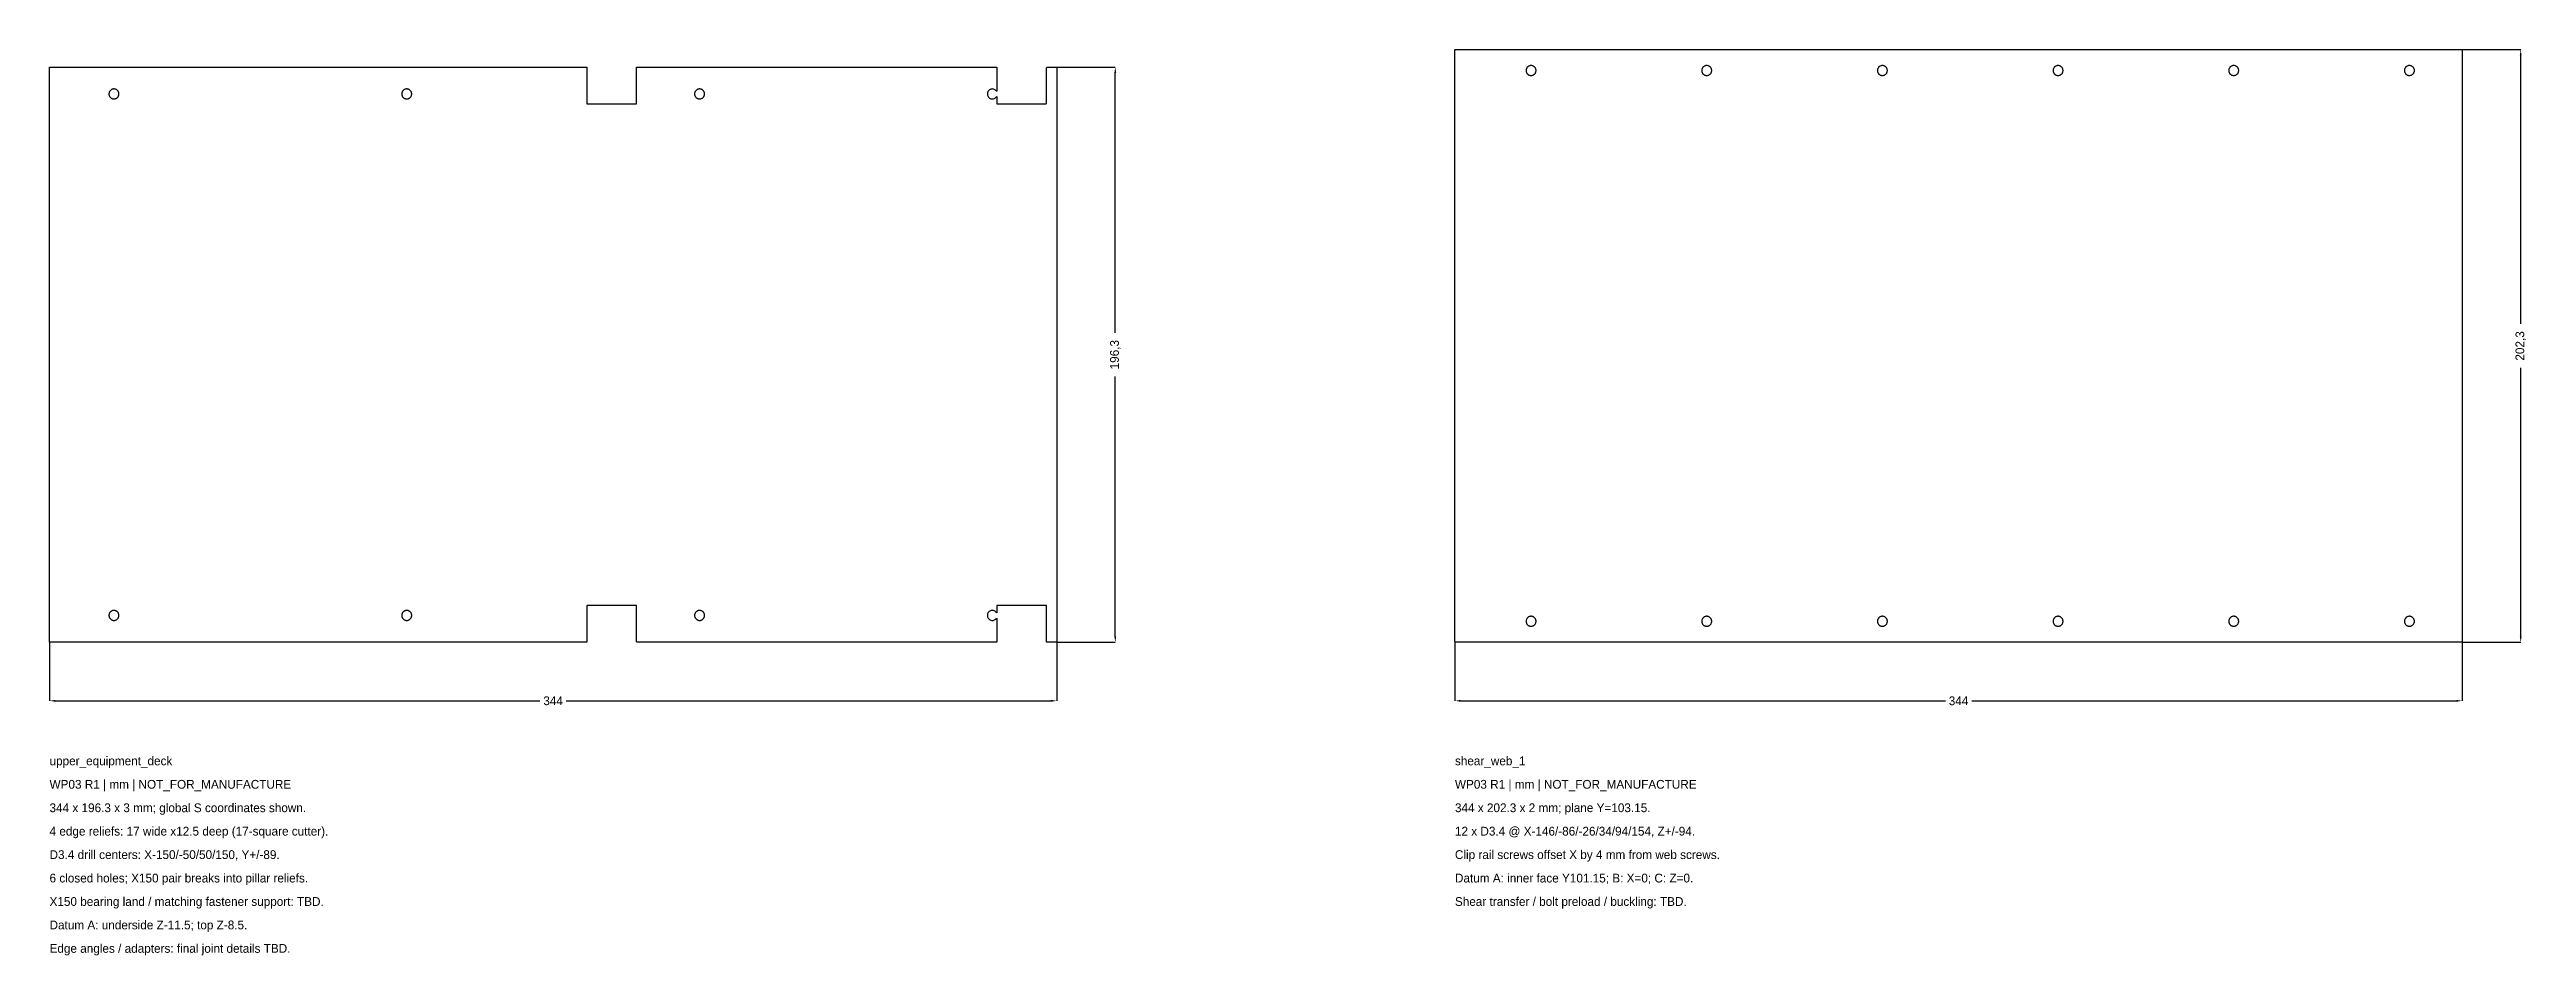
# Model space of a CAD drawing. Header units: millimetres. Extents: x 0 to 1208, y -629 to 226.
# Drawn here: x 0 to 846, y -107 to 202 of the extents above; entities that cross this region are included whole.
import ezdxf

# ---------------------------------------------------------------- set-up
doc = ezdxf.new("R2010")
doc.units = ezdxf.units.MM
for name, color, linetype in [('REFERENCE_DIMENSIONS', 2, 'Continuous'), ('REFERENCE_GEOMETRY', 7, 'Continuous'), ('REFERENCE_NOTES', 3, 'Continuous')]:
    doc.layers.add(name, color=color, linetype=linetype)
doc.dimstyles.get("Standard").update_dxf_attribs({"dimtxt": 2.5, "dimasz": 2.5, "dimexe": 1.25, "dimexo": 0.625, "dimtad": 1, "dimcen": 2.5, "dimazin": 3, "dimtfac": 1, "dimtmove": 0, "dimatfit": 3})

msp = doc.modelspace()

# ---------------------------------------------------------------- texts
at = {"layer": 'REFERENCE_NOTES'}
for s, p in [('upper_equipment_deck', (0, -42)), ('shear_web_1', (480, -42)), ('WP03 R1 | mm | NOT_FOR_MANUFACTURE', (0, -50)), ('WP03 R1 | mm | NOT_FOR_MANUFACTURE', (480, -50)), ('344 x 196.3 x 3 mm; global S coordinates shown.', (0, -58)), ('344 x 202.3 x 2 mm; plane Y=103.15.', (480, -58)), ('4 edge reliefs: 17 wide x12.5 deep (17-square cutter).', (0, -66)), ('12 x D3.4 @ X-146/-86/-26/34/94/154, Z+/-94.', (480, -66)), ('D3.4 drill centers: X-150/-50/50/150, Y+/-89.', (0, -74)), ('Clip rail screws offset X by 4 mm from web screws.', (480, -74)), ('6 closed holes; X150 pair breaks into pillar reliefs.', (0, -82)), ('Datum A: inner face Y101.15; B: X=0; C: Z=0.', (480, -82)), ('X150 bearing land / matching fastener support: TBD.', (0, -90)), ('Shear transfer / bolt preload / buckling: TBD.', (480, -90)), ('Datum A: underside Z-11.5; top Z-8.5.', (0, -98)), ('Edge angles / adapters: final joint details TBD.', (0, -106))]:
    msp.add_text(s, height=3, dxfattribs=at).set_placement(p)

# ---------------------------------------------------------------- blocks, each defined once
blk = doc.blocks.new('_CLOSEDFILLED')
at = {"color": 0, "linetype": 'BYBLOCK'}
blk.add_solid([(-1, 0.16), (0, 0), (-1, -0.16)], dxfattribs=at)
blk = doc.blocks.new('*D1')
for p, q in [((0, 0), (0, -20)), ((344, 0), (344, -20)), ((2, -20), (167.5, -20)), ((176.5, -20), (342, -20))]:
    blk.add_line(p, q)
at = {"layer": 'Defpoints'}
for p in [(0, 0), (344, 0), (0, -20)]:
    blk.add_point(p, dxfattribs=at)
at = {"layer": 'REFERENCE_DIMENSIONS', "xscale": 2, "yscale": 2, "rotation": 180}
blk.add_blockref('_CLOSEDFILLED', (0, -20), dxfattribs=at)
at = {"layer": 'REFERENCE_DIMENSIONS', "xscale": 2, "yscale": 2}
blk.add_blockref('_CLOSEDFILLED', (344, -20), dxfattribs=at)
at = {"layer": 'REFERENCE_DIMENSIONS', "insert": (172, -20), "char_height": 3, "attachment_point": 5}
blk.add_mtext('344', dxfattribs=at)
blk = doc.blocks.new('*D2')
for p, q in [((344, 196.3), (364, 196.3)), ((364, 105.65), (364, 194.3)), ((364, 2), (364, 90.65)), ((344, 0), (364, 0))]:
    blk.add_line(p, q)
at = {"layer": 'Defpoints'}
for p in [(344, 196.3), (344, 0), (364, 0)]:
    blk.add_point(p, dxfattribs=at)
at = {"layer": 'REFERENCE_DIMENSIONS', "xscale": 2, "yscale": 2}
for p, rotation in [((364, 196.3), 90), ((364, 0), 270)]:
    blk.add_blockref('_CLOSEDFILLED', p, dxfattribs=dict(at, rotation=rotation))
at = {"layer": 'REFERENCE_DIMENSIONS', "insert": (364, 98.15), "char_height": 3, "attachment_point": 5, "rotation": 90}
blk.add_mtext('196,3', dxfattribs=at)
blk = doc.blocks.new('*D3')
for p, q in [((480, 0), (480, -20)), ((824, 0), (824, -20)), ((482, -20), (647.5, -20)), ((656.5, -20), (822, -20))]:
    blk.add_line(p, q)
at = {"layer": 'Defpoints'}
for p in [(480, 0), (824, 0), (480, -20)]:
    blk.add_point(p, dxfattribs=at)
at = {"layer": 'REFERENCE_DIMENSIONS', "xscale": 2, "yscale": 2, "rotation": 180}
blk.add_blockref('_CLOSEDFILLED', (480, -20), dxfattribs=at)
at = {"layer": 'REFERENCE_DIMENSIONS', "xscale": 2, "yscale": 2}
blk.add_blockref('_CLOSEDFILLED', (824, -20), dxfattribs=at)
at = {"layer": 'REFERENCE_DIMENSIONS', "insert": (652, -20), "char_height": 3, "attachment_point": 5}
blk.add_mtext('344', dxfattribs=at)
blk = doc.blocks.new('*D4')
for p, q in [((824, 202.3), (844, 202.3)), ((844, 108.65), (844, 200.3)), ((844, 2), (844, 93.65)), ((824, 0), (844, 0))]:
    blk.add_line(p, q)
at = {"layer": 'Defpoints'}
for p in [(824, 202.3), (824, 0), (844, 0)]:
    blk.add_point(p, dxfattribs=at)
at = {"layer": 'REFERENCE_DIMENSIONS', "xscale": 2, "yscale": 2}
for p, rotation in [((844, 202.3), 90), ((844, 0), 270)]:
    blk.add_blockref('_CLOSEDFILLED', p, dxfattribs=dict(at, rotation=rotation))
at = {"layer": 'REFERENCE_DIMENSIONS', "insert": (844, 101.15), "char_height": 3, "attachment_point": 5, "rotation": 90}
blk.add_mtext('202,3', dxfattribs=at)

# ---------------------------------------------------------------- dimensions: what is measured, and where the dimension line sits
at = {"layer": 'REFERENCE_DIMENSIONS'}
for base, p1, p2, picture, middle in [((364, 0), (344, 0), (344, 196.3), '*D2', (364, 98.15)), ((844, 0), (824, 0), (824, 202.3), '*D4', (844, 101.15))]:
    dim = msp.add_linear_dim(base=base, p1=p1, p2=p2, angle=90, dimstyle='Standard', override={"dimtxt": 3, "dimasz": 2, "dimdec": 3}, dxfattribs=at)
    dim.commit()
    dim.dimension.update_dxf_attribs({"geometry": picture, "text_midpoint": middle})
for base, p1, p2, picture, middle in [((0, -20), (0, 0), (344, 0), '*D1', (172, -20)), ((480, -20), (480, 0), (824, 0), '*D3', (652, -20))]:
    dim = msp.add_linear_dim(base=base, p1=p1, p2=p2, dimstyle='Standard', override={"dimtxt": 3, "dimasz": 2, "dimdec": 3}, dxfattribs=at)
    dim.commit()
    dim.dimension.update_dxf_attribs({"geometry": picture, "text_midpoint": middle})

# ---------------------------------------------------------------- linework, layer by layer
at = {"layer": 'REFERENCE_GEOMETRY'}
for points in [[(183.5, 196.3), (183.5, 196.05), (183.5, 195.8), (183.5, 195.55), (183.5, 195.3001), (183.5, 195.0501), (183.5, 194.8001), (183.5, 194.5501), (183.5, 194.3001), (183.5, 194.0501), (183.5, 193.8001), (183.5, 193.5502), (183.5, 193.3002), (183.5, 193.0502), (183.5, 192.8002), (183.5, 192.5502), (183.5, 192.3002), (183.5, 192.0502), (183.5, 191.8003), (183.5, 191.5503), (183.5, 191.3003), (183.5, 191.0503), (183.5, 190.8003), (183.5, 190.5503), (183.5, 190.3003), (183.5, 190.0504), (183.5, 189.8004), (183.5, 189.5504), (183.5, 189.3004), (183.5, 189.0504), (183.5, 188.8004), (183.5, 188.5504), (183.5, 188.3005), (183.5, 188.0505), (183.5, 187.8005), (183.5, 187.5505), (183.5, 187.3005), (183.5, 187.0505), (183.5, 186.8005), (183.5, 186.5506), (183.5, 186.3006), (183.5, 186.0506), (183.5, 185.8006), (183.5, 185.5506), (183.5, 185.3006), (183.5, 185.0506), (183.5, 184.8007), (183.5, 184.5507), (183.5, 184.3007), (183.5, 184.0507), (183.5, 183.8007), (183.7493, 183.8), (183.9993, 183.8), (184.2492, 183.8), (184.4992, 183.8), (184.7492, 183.8), (184.9992, 183.8), (185.2492, 183.8), (185.4992, 183.8), (185.7492, 183.8), (185.9991, 183.8), (186.2491, 183.8), (186.4991, 183.8), (186.7491, 183.8), (186.9991, 183.8), (187.2491, 183.8), (187.499, 183.8), (187.749, 183.8), (187.999, 183.8), (188.249, 183.8), (188.499, 183.8), (188.749, 183.8), (188.999, 183.8), (189.2489, 183.8), (189.4989, 183.8), (189.7489, 183.8), (189.9989, 183.8), (190.2489, 183.8), (190.4989, 183.8), (190.7489, 183.8), (190.9988, 183.8), (191.2488, 183.8), (191.4988, 183.8), (191.7488, 183.8), (191.9988, 183.8), (192.2488, 183.8), (192.4988, 183.8), (192.7487, 183.8), (192.9987, 183.8), (193.2487, 183.8), (193.4987, 183.8), (193.7487, 183.8), (193.9987, 183.8), (194.2487, 183.8), (194.4986, 183.8), (194.7486, 183.8), (194.9986, 183.8), (195.2486, 183.8), (195.4986, 183.8), (195.7486, 183.8), (195.9986, 183.8), (196.2485, 183.8), (196.4985, 183.8), (196.7485, 183.8), (196.9985, 183.8), (197.2485, 183.8), (197.4985, 183.8), (197.7485, 183.8), (197.9984, 183.8), (198.2484, 183.8), (198.4984, 183.8), (198.7484, 183.8), (198.9984, 183.8), (199.2484, 183.8), (199.4984, 183.8), (199.7483, 183.8), (199.9983, 183.8), (200.2483, 183.8), (200.4983, 183.8), (200.5, 184.0483), (200.5, 184.2983), (200.5, 184.5483), (200.5, 184.7982), (200.5, 185.0482), (200.5, 185.2982), (200.5, 185.5482), (200.5, 185.7982), (200.5, 186.0482), (200.5, 186.2982), (200.5, 186.5481), (200.5, 186.7981), (200.5, 187.0481), (200.5, 187.2981), (200.5, 187.5481), (200.5, 187.7981), (200.5, 188.0481), (200.5, 188.298), (200.5, 188.548), (200.5, 188.798), (200.5, 189.048), (200.5, 189.298), (200.5, 189.548), (200.5, 189.798), (200.5, 190.0479), (200.5, 190.2979), (200.5, 190.5479), (200.5, 190.7979), (200.5, 191.0479), (200.5, 191.2979), (200.5, 191.5479), (200.5, 191.7978), (200.5, 192.0478), (200.5, 192.2978), (200.5, 192.5478), (200.5, 192.7978), (200.5, 193.0478), (200.5, 193.2978), (200.5, 193.5477), (200.5, 193.7977), (200.5, 194.0477), (200.5, 194.2977), (200.5, 194.5477), (200.5, 194.7977), (200.5, 195.0477), (200.5, 195.2976), (200.5, 195.5476), (200.5, 195.7976), (200.5, 196.0476), (200.5, 196.2976), (200.7476, 196.3), (200.9976, 196.3), (201.2475, 196.3), (201.4975, 196.3), (201.7475, 196.3), (201.9975, 196.3), (202.2475, 196.3), (202.4975, 196.3), (202.7475, 196.3), (202.9974, 196.3), (203.2474, 196.3), (203.4974, 196.3), (203.7474, 196.3), (203.9974, 196.3), (204.2474, 196.3), (204.4973, 196.3), (204.7473, 196.3), (204.9973, 196.3), (205.2473, 196.3), (205.4973, 196.3), (205.7473, 196.3), (205.9973, 196.3), (206.2472, 196.3), (206.4972, 196.3), (206.7472, 196.3), (206.9972, 196.3), (207.2472, 196.3), (207.4972, 196.3), (207.7472, 196.3), (207.9971, 196.3), (208.2471, 196.3), (208.4971, 196.3), (208.7471, 196.3), (208.9971, 196.3), (209.2471, 196.3), (209.4971, 196.3), (209.747, 196.3), (209.997, 196.3), (210.247, 196.3), (210.497, 196.3), (210.747, 196.3), (210.997, 196.3), (211.247, 196.3), (211.4969, 196.3), (211.7469, 196.3), (211.9969, 196.3), (212.2469, 196.3), (212.4969, 196.3), (212.7469, 196.3), (212.9969, 196.3), (213.2468, 196.3), (213.4968, 196.3), (213.7468, 196.3), (213.9968, 196.3), (214.2468, 196.3), (214.4968, 196.3), (214.7468, 196.3), (214.9967, 196.3), (215.2467, 196.3), (215.4967, 196.3), (215.7467, 196.3), (215.9967, 196.3), (216.2467, 196.3), (216.4967, 196.3), (216.7466, 196.3), (216.9966, 196.3), (217.2466, 196.3), (217.4966, 196.3), (217.7466, 196.3), (217.9966, 196.3), (218.2466, 196.3), (218.4965, 196.3), (218.7465, 196.3), (218.9965, 196.3), (219.2465, 196.3), (219.4965, 196.3), (219.7465, 196.3), (219.9965, 196.3), (220.2464, 196.3), (220.4964, 196.3), (220.7464, 196.3), (220.9964, 196.3), (221.2464, 196.3), (221.4964, 196.3), (221.7464, 196.3), (221.9963, 196.3), (222.2463, 196.3), (222.4963, 196.3), (222.7463, 196.3), (222.9963, 196.3), (223.2463, 196.3), (223.4963, 196.3), (223.7462, 196.3), (223.9962, 196.3), (224.2462, 196.3), (224.4962, 196.3), (224.7462, 196.3), (224.9962, 196.3), (225.2462, 196.3), (225.4961, 196.3), (225.7461, 196.3), (225.9961, 196.3), (226.2461, 196.3), (226.4961, 196.3), (226.7461, 196.3), (226.9961, 196.3), (227.246, 196.3), (227.496, 196.3), (227.746, 196.3), (227.996, 196.3), (228.246, 196.3), (228.496, 196.3), (228.746, 196.3), (228.9959, 196.3), (229.2459, 196.3), (229.4959, 196.3), (229.7459, 196.3), (229.9959, 196.3), (230.2459, 196.3), (230.4959, 196.3), (230.7458, 196.3), (230.9958, 196.3), (231.2458, 196.3), (231.4958, 196.3), (231.7458, 196.3), (231.9958, 196.3), (232.2458, 196.3), (232.4957, 196.3), (232.7457, 196.3), (232.9957, 196.3), (233.2457, 196.3), (233.4957, 196.3), (233.7457, 196.3), (233.9957, 196.3), (234.2456, 196.3), (234.4956, 196.3), (234.7456, 196.3), (234.9956, 196.3), (235.2456, 196.3), (235.4956, 196.3), (235.7455, 196.3), (235.9955, 196.3), (236.2455, 196.3), (236.4955, 196.3), (236.7455, 196.3), (236.9955, 196.3), (237.2455, 196.3), (237.4954, 196.3), (237.7454, 196.3), (237.9954, 196.3), (238.2454, 196.3), (238.4954, 196.3), (238.7454, 196.3), (238.9954, 196.3), (239.2453, 196.3), (239.4953, 196.3), (239.7453, 196.3), (239.9953, 196.3), (240.2453, 196.3), (240.4953, 196.3), (240.7453, 196.3), (240.9952, 196.3), (241.2452, 196.3), (241.4952, 196.3), (241.7452, 196.3), (241.9952, 196.3), (242.2452, 196.3), (242.4952, 196.3), (242.7451, 196.3), (242.9951, 196.3), (243.2451, 196.3), (243.4951, 196.3), (243.7451, 196.3), (243.9951, 196.3), (244.2451, 196.3), (244.495, 196.3), (244.745, 196.3), (244.995, 196.3), (245.245, 196.3), (245.495, 196.3), (245.745, 196.3), (245.995, 196.3), (246.2449, 196.3), (246.4949, 196.3), (246.7449, 196.3), (246.9949, 196.3), (247.2449, 196.3), (247.4949, 196.3), (247.7449, 196.3), (247.9948, 196.3), (248.2448, 196.3), (248.4948, 196.3), (248.7448, 196.3), (248.9948, 196.3), (249.2448, 196.3), (249.4948, 196.3), (249.7447, 196.3), (249.9947, 196.3), (250.2447, 196.3), (250.4947, 196.3), (250.7447, 196.3), (250.9947, 196.3), (251.2447, 196.3), (251.4946, 196.3), (251.7446, 196.3), (251.9946, 196.3), (252.2446, 196.3), (252.4946, 196.3), (252.7446, 196.3), (252.9946, 196.3), (253.2445, 196.3), (253.4945, 196.3), (253.7445, 196.3), (253.9945, 196.3), (254.2445, 196.3), (254.4945, 196.3), (254.7445, 196.3), (254.9944, 196.3), (255.2444, 196.3), (255.4944, 196.3), (255.7444, 196.3), (255.9944, 196.3), (256.2444, 196.3), (256.4944, 196.3), (256.7443, 196.3), (256.9943, 196.3), (257.2443, 196.3), (257.4943, 196.3), (257.7443, 196.3), (257.9943, 196.3), (258.2443, 196.3), (258.4942, 196.3), (258.7442, 196.3), (258.9942, 196.3), (259.2442, 196.3), (259.4942, 196.3), (259.7442, 196.3), (259.9942, 196.3), (260.2441, 196.3), (260.4941, 196.3), (260.7441, 196.3), (260.9941, 196.3), (261.2441, 196.3), (261.4941, 196.3), (261.7441, 196.3), (261.994, 196.3), (262.244, 196.3), (262.494, 196.3), (262.744, 196.3), (262.994, 196.3), (263.244, 196.3), (263.494, 196.3), (263.7439, 196.3), (263.9939, 196.3), (264.2439, 196.3), (264.4939, 196.3), (264.7439, 196.3), (264.9939, 196.3), (265.2438, 196.3), (265.4938, 196.3), (265.7438, 196.3), (265.9938, 196.3), (266.2438, 196.3), (266.4938, 196.3), (266.7438, 196.3), (266.9937, 196.3), (267.2437, 196.3), (267.4937, 196.3), (267.7437, 196.3), (267.9937, 196.3), (268.2437, 196.3), (268.4937, 196.3), (268.7436, 196.3), (268.9936, 196.3), (269.2436, 196.3), (269.4936, 196.3), (269.7436, 196.3), (269.9936, 196.3), (270.2436, 196.3), (270.4935, 196.3), (270.7435, 196.3), (270.9935, 196.3), (271.2435, 196.3), (271.4935, 196.3), (271.7435, 196.3), (271.9935, 196.3), (272.2434, 196.3), (272.4934, 196.3), (272.7434, 196.3), (272.9934, 196.3), (273.2434, 196.3), (273.4934, 196.3), (273.7434, 196.3), (273.9933, 196.3), (274.2433, 196.3), (274.4933, 196.3), (274.7433, 196.3), (274.9933, 196.3), (275.2433, 196.3), (275.4933, 196.3), (275.7432, 196.3), (275.9932, 196.3), (276.2432, 196.3), (276.4932, 196.3), (276.7432, 196.3), (276.9932, 196.3), (277.2432, 196.3), (277.4931, 196.3), (277.7431, 196.3), (277.9931, 196.3), (278.2431, 196.3), (278.4931, 196.3), (278.7431, 196.3), (278.9931, 196.3), (279.243, 196.3), (279.493, 196.3), (279.743, 196.3), (279.993, 196.3), (280.243, 196.3), (280.493, 196.3), (280.743, 196.3), (280.9929, 196.3), (281.2429, 196.3), (281.4929, 196.3), (281.7429, 196.3), (281.9929, 196.3), (282.2429, 196.3), (282.4929, 196.3), (282.7428, 196.3), (282.9928, 196.3), (283.2428, 196.3), (283.4928, 196.3), (283.7428, 196.3), (283.9928, 196.3), (284.2428, 196.3), (284.4927, 196.3), (284.7427, 196.3), (284.9927, 196.3), (285.2427, 196.3), (285.4927, 196.3), (285.7427, 196.3), (285.9927, 196.3), (286.2426, 196.3), (286.4926, 196.3), (286.7426, 196.3), (286.9926, 196.3), (287.2426, 196.3), (287.4926, 196.3), (287.7426, 196.3), (287.9925, 196.3), (288.2425, 196.3), (288.4925, 196.3), (288.7425, 196.3), (288.9925, 196.3), (289.2425, 196.3), (289.4925, 196.3), (289.7424, 196.3), (289.9924, 196.3), (290.2424, 196.3), (290.4924, 196.3), (290.7424, 196.3), (290.9924, 196.3), (291.2424, 196.3), (291.4923, 196.3), (291.7423, 196.3), (291.9923, 196.3), (292.2423, 196.3), (292.4923, 196.3), (292.7423, 196.3), (292.9923, 196.3), (293.2422, 196.3), (293.4922, 196.3), (293.7422, 196.3), (293.9922, 196.3), (294.2422, 196.3), (294.4922, 196.3), (294.7421, 196.3), (294.9921, 196.3), (295.2421, 196.3), (295.4921, 196.3), (295.7421, 196.3), (295.9921, 196.3), (296.2421, 196.3), (296.492, 196.3), (296.742, 196.3), (296.992, 196.3), (297.242, 196.3), (297.492, 196.3), (297.742, 196.3), (297.992, 196.3), (298.2419, 196.3), (298.4919, 196.3), (298.7419, 196.3), (298.9919, 196.3), (299.2419, 196.3), (299.4919, 196.3), (299.7419, 196.3), (299.9918, 196.3), (300.2418, 196.3), (300.4918, 196.3), (300.7418, 196.3), (300.9918, 196.3), (301.2418, 196.3), (301.4918, 196.3), (301.7417, 196.3), (301.9917, 196.3), (302.2417, 196.3), (302.4917, 196.3), (302.7417, 196.3), (302.9917, 196.3), (303.2417, 196.3), (303.4916, 196.3), (303.7416, 196.3), (303.9916, 196.3), (304.2416, 196.3), (304.4916, 196.3), (304.7416, 196.3), (304.9916, 196.3), (305.2415, 196.3), (305.4915, 196.3), (305.7415, 196.3), (305.9915, 196.3), (306.2415, 196.3), (306.4915, 196.3), (306.7415, 196.3), (306.9914, 196.3), (307.2414, 196.3), (307.4914, 196.3), (307.7414, 196.3), (307.9914, 196.3), (308.2414, 196.3), (308.4914, 196.3), (308.7413, 196.3), (308.9913, 196.3), (309.2413, 196.3), (309.4913, 196.3), (309.7413, 196.3), (309.9913, 196.3), (310.2413, 196.3), (310.4912, 196.3), (310.7412, 196.3), (310.9912, 196.3), (311.2412, 196.3), (311.4912, 196.3), (311.7412, 196.3), (311.9912, 196.3), (312.2411, 196.3), (312.4911, 196.3), (312.7411, 196.3), (312.9911, 196.3), (313.2411, 196.3), (313.4911, 196.3), (313.7411, 196.3), (313.991, 196.3), (314.241, 196.3), (314.491, 196.3), (314.741, 196.3), (314.991, 196.3), (315.241, 196.3), (315.491, 196.3), (315.7409, 196.3), (315.9909, 196.3), (316.2409, 196.3), (316.4909, 196.3), (316.7409, 196.3), (316.9909, 196.3), (317.2409, 196.3), (317.4908, 196.3), (317.7408, 196.3), (317.9908, 196.3), (318.2408, 196.3), (318.4908, 196.3), (318.7408, 196.3), (318.9908, 196.3), (319.2407, 196.3), (319.4907, 196.3), (319.7407, 196.3), (319.9907, 196.3), (320.2407, 196.3), (320.4907, 196.3), (320.7407, 196.3), (320.9906, 196.3), (321.2406, 196.3), (321.4906, 196.3), (321.7406, 196.3), (321.9906, 196.3), (322.2406, 196.3), (322.4906, 196.3), (322.7405, 196.3), (322.9905, 196.3), (323.2405, 196.3), (323.4905, 196.3), (323.5, 196.0595), (323.5, 195.8095), (323.5, 195.5595), (323.5, 195.3096), (323.5, 195.0596), (323.5, 194.8096), (323.5, 194.5596), (323.5, 194.3096), (323.5, 194.0596), (323.5, 193.8097), (323.5, 193.5597), (323.5, 193.3097), (323.5, 193.0597), (323.5, 192.8097), (323.5, 192.5597), (323.5, 192.3097), (323.5, 192.0598), (323.5, 191.8098), (323.5, 191.5598), (323.5, 191.3098), (323.5, 191.0598), (323.5, 190.8098), (323.5, 190.5598), (323.5, 190.3099), (323.5, 190.0599), (323.5, 189.8099), (323.5, 189.5599), (323.5, 189.3099), (323.5, 189.0599), (323.5, 188.8099), (323.5, 188.56), (323.5, 188.31), (323.5, 188.06), (323.4291, 188.0707), (323.2788, 188.2701), (323.1009, 188.4454), (322.8992, 188.5927), (322.6781, 188.7089), (322.4423, 188.7914), (322.1971, 188.8385), (321.9475, 188.8492), (321.6991, 188.8232), (321.4572, 188.761), (321.227, 188.6641), (321.0135, 188.5345), (320.8213, 188.375), (320.6545, 188.1891), (320.5168, 187.9808), (320.4111, 187.7545), (320.3397, 187.5151), (320.3041, 187.2679), (320.3051, 187.0182), (320.3427, 186.7713), (320.4161, 186.5325), (320.5237, 186.3071), (320.6631, 186.0999), (320.8314, 185.9153), (321.0249, 185.7574), (321.2395, 185.6296), (321.4705, 185.5346), (321.7129, 185.4744), (321.9615, 185.4504), (322.2109, 185.4631), (322.4558, 185.5122), (322.6908, 185.5967), (322.911, 185.7147), (323.1114, 185.8637), (323.2879, 186.0404), (323.4366, 186.2411), (323.5, 186.2261), (323.5, 185.9761), (323.5, 185.7261), (323.5, 185.4761), (323.5, 185.2261), (323.5, 184.9761), (323.5, 184.7262), (323.5, 184.4762), (323.5, 184.2262), (323.5, 183.9762), (323.5738, 183.8), (323.8238, 183.8), (324.0738, 183.8), (324.3237, 183.8), (324.5737, 183.8), (324.8237, 183.8), (325.0737, 183.8), (325.3237, 183.8), (325.5737, 183.8), (325.8237, 183.8), (326.0736, 183.8), (326.3236, 183.8), (326.5736, 183.8), (326.8236, 183.8), (327.0736, 183.8), (327.3236, 183.8), (327.5736, 183.8), (327.8235, 183.8), (328.0735, 183.8), (328.3235, 183.8), (328.5735, 183.8), (328.8235, 183.8), (329.0735, 183.8), (329.3234, 183.8), (329.5734, 183.8), (329.8234, 183.8), (330.0734, 183.8), (330.3234, 183.8), (330.5734, 183.8), (330.8234, 183.8), (331.0733, 183.8), (331.3233, 183.8), (331.5733, 183.8), (331.8233, 183.8), (332.0733, 183.8), (332.3233, 183.8), (332.5733, 183.8), (332.8232, 183.8), (333.0732, 183.8), (333.3232, 183.8), (333.5732, 183.8), (333.8232, 183.8), (334.0732, 183.8), (334.3232, 183.8), (334.5731, 183.8), (334.8231, 183.8), (335.0731, 183.8), (335.3231, 183.8), (335.5731, 183.8), (335.8231, 183.8), (336.0731, 183.8), (336.323, 183.8), (336.573, 183.8), (336.823, 183.8), (337.073, 183.8), (337.323, 183.8), (337.573, 183.8), (337.823, 183.8), (338.0729, 183.8), (338.3229, 183.8), (338.5729, 183.8), (338.8229, 183.8), (339.0729, 183.8), (339.3229, 183.8), (339.5729, 183.8), (339.8228, 183.8), (340.0728, 183.8), (340.3228, 183.8), (340.5, 183.8728), (340.5, 184.1228), (340.5, 184.3728), (340.5, 184.6228), (340.5, 184.8727), (340.5, 185.1227), (340.5, 185.3727), (340.5, 185.6227), (340.5, 185.8727), (340.5, 186.1227), (340.5, 186.3727), (340.5, 186.6226), (340.5, 186.8726), (340.5, 187.1226), (340.5, 187.3726), (340.5, 187.6226), (340.5, 187.8726), (340.5, 188.1226), (340.5, 188.3725), (340.5, 188.6225), (340.5, 188.8725), (340.5, 189.1225), (340.5, 189.3725), (340.5, 189.6225), (340.5, 189.8725), (340.5, 190.1224), (340.5, 190.3724), (340.5, 190.6224), (340.5, 190.8724), (340.5, 191.1224), (340.5, 191.3724), (340.5, 191.6224), (340.5, 191.8723), (340.5, 192.1223), (340.5, 192.3723), (340.5, 192.6223), (340.5, 192.8723), (340.5, 193.1223), (340.5, 193.3723), (340.5, 193.6222), (340.5, 193.8722), (340.5, 194.1222), (340.5, 194.3722), (340.5, 194.6222), (340.5, 194.8722), (340.5, 195.1222), (340.5, 195.3721), (340.5, 195.6221), (340.5, 195.8721), (340.5, 196.1221), (340.5721, 196.3), (340.8221, 196.3), (341.0721, 196.3), (341.322, 196.3), (341.572, 196.3), (341.822, 196.3), (342.072, 196.3), (342.322, 196.3), (342.572, 196.3), (342.822, 196.3), (343.0719, 196.3), (343.3219, 196.3), (343.5719, 196.3), (343.8219, 196.3), (344, 196.2281), (344, 195.9781), (344, 195.7281), (344, 195.4782), (344, 195.2282), (344, 194.9782), (344, 194.7282), (344, 194.4782), (344, 194.2282), (344, 193.9783), (344, 193.7283), (344, 193.4783), (344, 193.2283), (344, 192.9783), (344, 192.7283), (344, 192.4783), (344, 192.2284), (344, 191.9784), (344, 191.7284), (344, 191.4784), (344, 191.2284), (344, 190.9784), (344, 190.7284), (344, 190.4785), (344, 190.2285), (344, 189.9785), (344, 189.7285), (344, 189.4785), (344, 189.2285), (344, 188.9785), (344, 188.7286), (344, 188.4786), (344, 188.2286), (344, 187.9786), (344, 187.7286), (344, 187.4786), (344, 187.2286), (344, 186.9787), (344, 186.7287), (344, 186.4787), (344, 186.2287), (344, 185.9787), (344, 185.7287), (344, 185.4787), (344, 185.2288), (344, 184.9788), (344, 184.7288), (344, 184.4788), (344, 184.2288), (344, 183.9788), (344, 183.7288), (344, 183.4789), (344, 183.2289), (344, 182.9789), (344, 182.7289), (344, 182.4789), (344, 182.2289), (344, 181.9789), (344, 181.729), (344, 181.479), (344, 181.229), (344, 180.979), (344, 180.729), (344, 180.479), (344, 180.229), (344, 179.9791), (344, 179.7291), (344, 179.4791), (344, 179.2291), (344, 178.9791), (344, 178.7291), (344, 178.4791), (344, 178.2292), (344, 177.9792), (344, 177.7292), (344, 177.4792), (344, 177.2292), (344, 176.9792), (344, 176.7292), (344, 176.4793), (344, 176.2293), (344, 175.9793), (344, 175.7293), (344, 175.4793), (344, 175.2293), (344, 174.9793), (344, 174.7294), (344, 174.4794), (344, 174.2294), (344, 173.9794), (344, 173.7294), (344, 173.4794), (344, 173.2294), (344, 172.9795), (344, 172.7295), (344, 172.4795), (344, 172.2295), (344, 171.9795), (344, 171.7295), (344, 171.4795), (344, 171.2296), (344, 170.9796), (344, 170.7296), (344, 170.4796), (344, 170.2296), (344, 169.9796), (344, 169.7296), (344, 169.4797), (344, 169.2297), (344, 168.9797), (344, 168.7297), (344, 168.4797), (344, 168.2297), (344, 167.9797), (344, 167.7298), (344, 167.4798), (344, 167.2298), (344, 166.9798), (344, 166.7298), (344, 166.4798), (344, 166.2298), (344, 165.9799), (344, 165.7299), (344, 165.4799), (344, 165.2299), (344, 164.9799), (344, 164.7299), (344, 164.4799), (344, 164.23), (344, 163.98), (344, 163.73), (344, 163.48), (344, 163.23), (344, 162.98), (344, 162.7301), (344, 162.4801), (344, 162.2301), (344, 161.9801), (344, 161.7301), (344, 161.4801), (344, 161.2301), (344, 160.9802), (344, 160.7302), (344, 160.4802), (344, 160.2302), (344, 159.9802), (344, 159.7302), (344, 159.4802), (344, 159.2303), (344, 158.9803), (344, 158.7303), (344, 158.4803), (344, 158.2303), (344, 157.9803), (344, 157.7303), (344, 157.4804), (344, 157.2304), (344, 156.9804), (344, 156.7304), (344, 156.4804), (344, 156.2304), (344, 155.9804), (344, 155.7305), (344, 155.4805), (344, 155.2305), (344, 154.9805), (344, 154.7305), (344, 154.4805), (344, 154.2305), (344, 153.9806), (344, 153.7306), (344, 153.4806), (344, 153.2306), (344, 152.9806), (344, 152.7306), (344, 152.4806), (344, 152.2307), (344, 151.9807), (344, 151.7307), (344, 151.4807), (344, 151.2307), (344, 150.9807), (344, 150.7307), (344, 150.4808), (344, 150.2308), (344, 149.9808), (344, 149.7308), (344, 149.4808), (344, 149.2308), (344, 148.9808), (344, 148.7309), (344, 148.4809), (344, 148.2309), (344, 147.9809), (344, 147.7309), (344, 147.4809), (344, 147.2309), (344, 146.981), (344, 146.731), (344, 146.481), (344, 146.231), (344, 145.981), (344, 145.731), (344, 145.481), (344, 145.2311), (344, 144.9811), (344, 144.7311), (344, 144.4811), (344, 144.2311), (344, 143.9811), (344, 143.7311), (344, 143.4812), (344, 143.2312), (344, 142.9812), (344, 142.7312), (344, 142.4812), (344, 142.2312), (344, 141.9812), (344, 141.7313), (344, 141.4813), (344, 141.2313), (344, 140.9813), (344, 140.7313), (344, 140.4813), (344, 140.2313), (344, 139.9814), (344, 139.7314), (344, 139.4814), (344, 139.2314), (344, 138.9814), (344, 138.7314), (344, 138.4814), (344, 138.2315), (344, 137.9815), (344, 137.7315), (344, 137.4815), (344, 137.2315), (344, 136.9815), (344, 136.7315), (344, 136.4816), (344, 136.2316), (344, 135.9816), (344, 135.7316), (344, 135.4816), (344, 135.2316), (344, 134.9816), (344, 134.7317), (344, 134.4817), (344, 134.2317), (344, 133.9817), (344, 133.7317), (344, 133.4817), (344, 133.2318), (344, 132.9818), (344, 132.7318), (344, 132.4818), (344, 132.2318), (344, 131.9818), (344, 131.7318), (344, 131.4819), (344, 131.2319), (344, 130.9819), (344, 130.7319), (344, 130.4819), (344, 130.2319), (344, 129.9819), (344, 129.732), (344, 129.482), (344, 129.232), (344, 128.982), (344, 128.732), (344, 128.482), (344, 128.232), (344, 127.9821), (344, 127.7321), (344, 127.4821), (344, 127.2321), (344, 126.9821), (344, 126.7321), (344, 126.4821), (344, 126.2322), (344, 125.9822), (344, 125.7322), (344, 125.4822), (344, 125.2322), (344, 124.9822), (344, 124.7322), (344, 124.4823), (344, 124.2323), (344, 123.9823), (344, 123.7323), (344, 123.4823), (344, 123.2323), (344, 122.9823), (344, 122.7324), (344, 122.4824), (344, 122.2324), (344, 121.9824), (344, 121.7324), (344, 121.4824), (344, 121.2324), (344, 120.9825), (344, 120.7325), (344, 120.4825), (344, 120.2325), (344, 119.9825), (344, 119.7325), (344, 119.4825), (344, 119.2326), (344, 118.9826), (344, 118.7326), (344, 118.4826), (344, 118.2326), (344, 117.9826), (344, 117.7326), (344, 117.4827), (344, 117.2327), (344, 116.9827), (344, 116.7327), (344, 116.4827), (344, 116.2327), (344, 115.9827), (344, 115.7328), (344, 115.4828), (344, 115.2328), (344, 114.9828), (344, 114.7328), (344, 114.4828), (344, 114.2328), (344, 113.9829), (344, 113.7329), (344, 113.4829), (344, 113.2329), (344, 112.9829), (344, 112.7329), (344, 112.4829), (344, 112.233), (344, 111.983), (344, 111.733), (344, 111.483), (344, 111.233), (344, 110.983), (344, 110.733), (344, 110.4831), (344, 110.2331), (344, 109.9831), (344, 109.7331), (344, 109.4831), (344, 109.2331), (344, 108.9831), (344, 108.7332), (344, 108.4832), (344, 108.2332), (344, 107.9832), (344, 107.7332), (344, 107.4832), (344, 107.2332), (344, 106.9833), (344, 106.7333), (344, 106.4833), (344, 106.2333), (344, 105.9833), (344, 105.7333), (344, 105.4833), (344, 105.2334), (344, 104.9834), (344, 104.7334), (344, 104.4834), (344, 104.2334), (344, 103.9834), (344, 103.7334), (344, 103.4835), (344, 103.2335), (344, 102.9835), (344, 102.7335), (344, 102.4835), (344, 102.2335), (344, 101.9836), (344, 101.7336), (344, 101.4836), (344, 101.2336), (344, 100.9836), (344, 100.7336), (344, 100.4836), (344, 100.2337), (344, 99.9837), (344, 99.7337), (344, 99.4837), (344, 99.2337), (344, 98.9837), (344, 98.7337), (344, 98.4838), (344, 98.2338), (344, 97.9838), (344, 97.7338), (344, 97.4838), (344, 97.2338), (344, 96.9838), (344, 96.7339), (344, 96.4839), (344, 96.2339), (344, 95.9839), (344, 95.7339), (344, 95.4839), (344, 95.2339), (344, 94.984), (344, 94.734), (344, 94.484), (344, 94.234), (344, 93.984), (344, 93.734), (344, 93.484), (344, 93.2341), (344, 92.9841), (344, 92.7341), (344, 92.4841), (344, 92.2341), (344, 91.9841), (344, 91.7341), (344, 91.4842), (344, 91.2342), (344, 90.9842), (344, 90.7342), (344, 90.4842), (344, 90.2342), (344, 89.9842), (344, 89.7343), (344, 89.4843), (344, 89.2343), (344, 88.9843), (344, 88.7343), (344, 88.4843), (344, 88.2343), (344, 87.9844), (344, 87.7344), (344, 87.4844), (344, 87.2344), (344, 86.9844), (344, 86.7344), (344, 86.4844), (344, 86.2345), (344, 85.9845), (344, 85.7345), (344, 85.4845), (344, 85.2345), (344, 84.9845), (344, 84.7345), (344, 84.4846), (344, 84.2346), (344, 83.9846), (344, 83.7346), (344, 83.4846), (344, 83.2346), (344, 82.9846), (344, 82.7347), (344, 82.4847), (344, 82.2347), (344, 81.9847), (344, 81.7347), (344, 81.4847), (344, 81.2347), (344, 80.9848), (344, 80.7348), (344, 80.4848), (344, 80.2348), (344, 79.9848), (344, 79.7348), (344, 79.4848), (344, 79.2349), (344, 78.9849), (344, 78.7349), (344, 78.4849), (344, 78.2349), (344, 77.9849), (344, 77.7349), (344, 77.485), (344, 77.235), (344, 76.985), (344, 76.735), (344, 76.485), (344, 76.235), (344, 75.985), (344, 75.7351), (344, 75.4851), (344, 75.2351), (344, 74.9851), (344, 74.7351), (344, 74.4851), (344, 74.2351), (344, 73.9852), (344, 73.7352), (344, 73.4852), (344, 73.2352), (344, 72.9852), (344, 72.7352), (344, 72.4853), (344, 72.2353), (344, 71.9853), (344, 71.7353), (344, 71.4853), (344, 71.2353), (344, 70.9853), (344, 70.7354), (344, 70.4854), (344, 70.2354), (344, 69.9854), (344, 69.7354), (344, 69.4854), (344, 69.2354), (344, 68.9855), (344, 68.7355), (344, 68.4855), (344, 68.2355), (344, 67.9855), (344, 67.7355), (344, 67.4855), (344, 67.2356), (344, 66.9856), (344, 66.7356), (344, 66.4856), (344, 66.2356), (344, 65.9856), (344, 65.7356), (344, 65.4857), (344, 65.2357), (344, 64.9857), (344, 64.7357), (344, 64.4857), (344, 64.2357), (344, 63.9857), (344, 63.7358), (344, 63.4858), (344, 63.2358), (344, 62.9858), (344, 62.7358), (344, 62.4858), (344, 62.2358), (344, 61.9859), (344, 61.7359), (344, 61.4859), (344, 61.2359), (344, 60.9859), (344, 60.7359), (344, 60.4859), (344, 60.236), (344, 59.986), (344, 59.736), (344, 59.486), (344, 59.236), (344, 58.986), (344, 58.736), (344, 58.4861), (344, 58.2361), (344, 57.9861), (344, 57.7361), (344, 57.4861), (344, 57.2361), (344, 56.9861), (344, 56.7362), (344, 56.4862), (344, 56.2362), (344, 55.9862), (344, 55.7362), (344, 55.4862), (344, 55.2362), (344, 54.9863), (344, 54.7363), (344, 54.4863), (344, 54.2363), (344, 53.9863), (344, 53.7363), (344, 53.4863), (344, 53.2364), (344, 52.9864), (344, 52.7364), (344, 52.4864), (344, 52.2364), (344, 51.9864), (344, 51.7364), (344, 51.4865), (344, 51.2365), (344, 50.9865), (344, 50.7365), (344, 50.4865), (344, 50.2365), (344, 49.9865), (344, 49.7366), (344, 49.4866), (344, 49.2366), (344, 48.9866), (344, 48.7366), (344, 48.4866), (344, 48.2366), (344, 47.9867), (344, 47.7367), (344, 47.4867), (344, 47.2367), (344, 46.9867), (344, 46.7367), (344, 46.4867), (344, 46.2368), (344, 45.9868), (344, 45.7368), (344, 45.4868), (344, 45.2368), (344, 44.9868), (344, 44.7368), (344, 44.4869), (344, 44.2369), (344, 43.9869), (344, 43.7369), (344, 43.4869), (344, 43.2369), (344, 42.987), (344, 42.737), (344, 42.487), (344, 42.237), (344, 41.987), (344, 41.737), (344, 41.487), (344, 41.2371), (344, 40.9871), (344, 40.7371), (344, 40.4871), (344, 40.2371), (344, 39.9871), (344, 39.7371), (344, 39.4872), (344, 39.2372), (344, 38.9872), (344, 38.7372), (344, 38.4872), (344, 38.2372), (344, 37.9872), (344, 37.7373), (344, 37.4873), (344, 37.2373), (344, 36.9873), (344, 36.7373), (344, 36.4873), (344, 36.2373), (344, 35.9874), (344, 35.7374), (344, 35.4874), (344, 35.2374), (344, 34.9874), (344, 34.7374), (344, 34.4874), (344, 34.2375), (344, 33.9875), (344, 33.7375), (344, 33.4875), (344, 33.2375), (344, 32.9875), (344, 32.7375), (344, 32.4876), (344, 32.2376), (344, 31.9876), (344, 31.7376), (344, 31.4876), (344, 31.2376), (344, 30.9876), (344, 30.7377), (344, 30.4877), (344, 30.2377), (344, 29.9877), (344, 29.7377), (344, 29.4877), (344, 29.2377), (344, 28.9878), (344, 28.7378), (344, 28.4878), (344, 28.2378), (344, 27.9878), (344, 27.7378), (344, 27.4878), (344, 27.2379), (344, 26.9879), (344, 26.7379), (344, 26.4879), (344, 26.2379), (344, 25.9879), (344, 25.7379), (344, 25.488), (344, 25.238), (344, 24.988), (344, 24.738), (344, 24.488), (344, 24.238), (344, 23.988), (344, 23.7381), (344, 23.4881), (344, 23.2381), (344, 22.9881), (344, 22.7381), (344, 22.4881), (344, 22.2381), (344, 21.9882), (344, 21.7382), (344, 21.4882), (344, 21.2382), (344, 20.9882), (344, 20.7382), (344, 20.4882), (344, 20.2383), (344, 19.9883), (344, 19.7383), (344, 19.4883), (344, 19.2383), (344, 18.9883), (344, 18.7383), (344, 18.4884), (344, 18.2384), (344, 17.9884), (344, 17.7384), (344, 17.4884), (344, 17.2384), (344, 16.9884), (344, 16.7385), (344, 16.4885), (344, 16.2385), (344, 15.9885), (344, 15.7385), (344, 15.4885), (344, 15.2385), (344, 14.9886), (344, 14.7386), (344, 14.4886), (344, 14.2386), (344, 13.9886), (344, 13.7386), (344, 13.4886), (344, 13.2387), (344, 12.9887), (344, 12.7387), (344, 12.4887), (344, 12.2387), (344, 11.9887), (344, 11.7388), (344, 11.4888), (344, 11.2388), (344, 10.9888), (344, 10.7388), (344, 10.4888), (344, 10.2388), (344, 9.9889), (344, 9.7389), (344, 9.4889), (344, 9.2389), (344, 8.9889), (344, 8.7389), (344, 8.4889), (344, 8.239), (344, 7.989), (344, 7.739), (344, 7.489), (344, 7.239), (344, 6.989), (344, 6.739), (344, 6.4891), (344, 6.2391), (344, 5.9891), (344, 5.7391), (344, 5.4891), (344, 5.2391), (344, 4.9891), (344, 4.7392), (344, 4.4892), (344, 4.2392), (344, 3.9892), (344, 3.7392), (344, 3.4892), (344, 3.2392), (344, 2.9893), (344, 2.7393), (344, 2.4893), (344, 2.2393), (344, 1.9893), (344, 1.7393), (344, 1.4893), (344, 1.2394), (344, 0.9894), (344, 0.7394), (344, 0.4894), (344, 0.2394), (343.9894, 0), (343.7394, 0), (343.4895, 0), (343.2395, 0), (342.9895, 0), (342.7395, 0), (342.4895, 0), (342.2395, 0), (341.9895, 0), (341.7396, 0), (341.4896, 0), (341.2396, 0), (340.9896, 0), (340.7396, 0), (340.5, 0.0104), (340.5, 0.2604), (340.5, 0.5103), (340.5, 0.7603), (340.5, 1.0103), (340.5, 1.2603), (340.5, 1.5103), (340.5, 1.7603), (340.5, 2.0103), (340.5, 2.2602), (340.5, 2.5102), (340.5, 2.7602), (340.5, 3.0102), (340.5, 3.2602), (340.5, 3.5102), (340.5, 3.7602), (340.5, 4.0101), (340.5, 4.2601), (340.5, 4.5101), (340.5, 4.7601), (340.5, 5.0101), (340.5, 5.2601), (340.5, 5.5101), (340.5, 5.76), (340.5, 6.01), (340.5, 6.26), (340.5, 6.51), (340.5, 6.76), (340.5, 7.01), (340.5, 7.26), (340.5, 7.5099), (340.5, 7.7599), (340.5, 8.0099), (340.5, 8.2599), (340.5, 8.5099), (340.5, 8.7599), (340.5, 9.0099), (340.5, 9.2598), (340.5, 9.5098), (340.5, 9.7598), (340.5, 10.0098), (340.5, 10.2598), (340.5, 10.5098), (340.5, 10.7598), (340.5, 11.0097), (340.5, 11.2597), (340.5, 11.5097), (340.5, 11.7597), (340.5, 12.0097), (340.5, 12.2597), (340.4903, 12.5), (340.2404, 12.5), (339.9904, 12.5), (339.7404, 12.5), (339.4904, 12.5), (339.2404, 12.5), (338.9904, 12.5), (338.7405, 12.5), (338.4905, 12.5), (338.2405, 12.5), (337.9905, 12.5), (337.7405, 12.5), (337.4905, 12.5), (337.2405, 12.5), (336.9906, 12.5), (336.7406, 12.5), (336.4906, 12.5), (336.2406, 12.5), (335.9906, 12.5), (335.7406, 12.5), (335.4906, 12.5), (335.2407, 12.5), (334.9907, 12.5), (334.7407, 12.5), (334.4907, 12.5), (334.2407, 12.5), (333.9907, 12.5), (333.7407, 12.5), (333.4908, 12.5), (333.2408, 12.5), (332.9908, 12.5), (332.7408, 12.5), (332.4908, 12.5), (332.2408, 12.5), (331.9908, 12.5), (331.7409, 12.5), (331.4909, 12.5), (331.2409, 12.5), (330.9909, 12.5), (330.7409, 12.5), (330.4909, 12.5), (330.2409, 12.5), (329.991, 12.5), (329.741, 12.5), (329.491, 12.5), (329.241, 12.5), (328.991, 12.5), (328.741, 12.5), (328.491, 12.5), (328.2411, 12.5), (327.9911, 12.5), (327.7411, 12.5), (327.4911, 12.5), (327.2411, 12.5), (326.9911, 12.5), (326.7411, 12.5), (326.4912, 12.5), (326.2412, 12.5), (325.9912, 12.5), (325.7412, 12.5), (325.4912, 12.5), (325.2412, 12.5), (324.9912, 12.5), (324.7413, 12.5), (324.4913, 12.5), (324.2413, 12.5), (323.9913, 12.5), (323.7413, 12.5), (323.5, 12.4913), (323.5, 12.2413), (323.5, 11.9914), (323.5, 11.7414), (323.5, 11.4914), (323.5, 11.2414), (323.5, 10.9914), (323.5, 10.7414), (323.5, 10.4914), (323.5, 10.2415), (323.5, 9.9915), (323.3909, 10.1275), (323.2326, 10.3208), (323.0478, 10.4887), (322.8403, 10.6278), (322.6147, 10.735), (322.3759, 10.8079), (322.1289, 10.8451), (321.8791, 10.8457), (321.632, 10.8097), (321.3928, 10.7378), (321.1667, 10.6317), (320.9585, 10.4936), (320.7729, 10.3265), (320.6138, 10.1341), (320.4845, 9.9203), (320.388, 9.69), (320.3263, 9.448), (320.3007, 9.1995), (320.3118, 8.95), (320.3593, 8.7048), (320.4423, 8.4692), (320.5588, 8.2483), (320.7065, 8.0469), (320.8821, 7.8693), (321.0818, 7.7193), (321.3014, 7.6002), (321.536, 7.5146), (321.7806, 7.4642), (322.03, 7.4503), (322.2787, 7.473), (322.5214, 7.5319), (322.7529, 7.6258), (322.9681, 7.7526), (323.1624, 7.9095), (323.3316, 8.0932), (323.4721, 8.2997), (323.5, 8.1576), (323.5, 7.9076), (323.5, 7.6576), (323.5, 7.4076), (323.5, 7.1576), (323.5, 6.9076), (323.5, 6.6577), (323.5, 6.4077), (323.5, 6.1577), (323.5, 5.9077), (323.5, 5.6577), (323.5, 5.4077), (323.5, 5.1577), (323.5, 4.9078), (323.5, 4.6578), (323.5, 4.4078), (323.5, 4.1578), (323.5, 3.9078), (323.5, 3.6578), (323.5, 3.4078), (323.5, 3.1579), (323.5, 2.9079), (323.5, 2.6579), (323.5, 2.4079), (323.5, 2.1579), (323.5, 1.9079), (323.5, 1.6579), (323.5, 1.408), (323.5, 1.158), (323.5, 0.908), (323.5, 0.658), (323.5, 0.408), (323.5, 0.158), (323.408, 0), (323.1581, 0), (322.9081, 0), (322.6581, 0), (322.4081, 0), (322.1581, 0), (321.9081, 0), (321.6581, 0), (321.4082, 0), (321.1582, 0), (320.9082, 0), (320.6582, 0), (320.4082, 0), (320.1582, 0), (319.9082, 0), (319.6583, 0), (319.4083, 0), (319.1583, 0), (318.9083, 0), (318.6583, 0), (318.4083, 0), (318.1583, 0), (317.9084, 0), (317.6584, 0), (317.4084, 0), (317.1584, 0), (316.9084, 0), (316.6584, 0), (316.4084, 0), (316.1585, 0), (315.9085, 0), (315.6585, 0), (315.4085, 0), (315.1585, 0), (314.9085, 0), (314.6585, 0), (314.4086, 0), (314.1586, 0), (313.9086, 0), (313.6586, 0), (313.4086, 0), (313.1586, 0), (312.9086, 0), (312.6587, 0), (312.4087, 0), (312.1587, 0), (311.9087, 0), (311.6587, 0), (311.4087, 0), (311.1587, 0), (310.9088, 0), (310.6588, 0), (310.4088, 0), (310.1588, 0), (309.9088, 0), (309.6588, 0), (309.4088, 0), (309.1589, 0), (308.9089, 0), (308.6589, 0), (308.4089, 0), (308.1589, 0), (307.9089, 0), (307.6589, 0), (307.409, 0), (307.159, 0), (306.909, 0), (306.659, 0), (306.409, 0), (306.159, 0), (305.909, 0), (305.6591, 0), (305.4091, 0), (305.1591, 0), (304.9091, 0), (304.6591, 0), (304.4091, 0), (304.1592, 0), (303.9092, 0), (303.6592, 0), (303.4092, 0), (303.1592, 0), (302.9092, 0), (302.6592, 0), (302.4093, 0), (302.1593, 0), (301.9093, 0), (301.6593, 0), (301.4093, 0), (301.1593, 0), (300.9093, 0), (300.6594, 0), (300.4094, 0), (300.1594, 0), (299.9094, 0), (299.6594, 0), (299.4094, 0), (299.1594, 0), (298.9095, 0), (298.6595, 0), (298.4095, 0), (298.1595, 0), (297.9095, 0), (297.6595, 0), (297.4095, 0), (297.1596, 0), (296.9096, 0), (296.6596, 0), (296.4096, 0), (296.1596, 0), (295.9096, 0), (295.6596, 0), (295.4097, 0), (295.1597, 0), (294.9097, 0), (294.6597, 0), (294.4097, 0), (294.1597, 0), (293.9097, 0), (293.6598, 0), (293.4098, 0), (293.1598, 0), (292.9098, 0), (292.6598, 0), (292.4098, 0), (292.1598, 0), (291.9099, 0), (291.6599, 0), (291.4099, 0), (291.1599, 0), (290.9099, 0), (290.6599, 0), (290.4099, 0), (290.16, 0), (289.91, 0), (289.66, 0), (289.41, 0), (289.16, 0), (288.91, 0), (288.66, 0), (288.4101, 0), (288.1601, 0), (287.9101, 0), (287.6601, 0), (287.4101, 0), (287.1601, 0), (286.9101, 0), (286.6602, 0), (286.4102, 0), (286.1602, 0), (285.9102, 0), (285.6602, 0), (285.4102, 0), (285.1602, 0), (284.9103, 0), (284.6603, 0), (284.4103, 0), (284.1603, 0), (283.9103, 0), (283.6603, 0), (283.4103, 0), (283.1604, 0), (282.9104, 0), (282.6604, 0), (282.4104, 0), (282.1604, 0), (281.9104, 0), (281.6604, 0), (281.4105, 0), (281.1605, 0), (280.9105, 0), (280.6605, 0), (280.4105, 0), (280.1605, 0), (279.9105, 0), (279.6606, 0), (279.4106, 0), (279.1606, 0), (278.9106, 0), (278.6606, 0), (278.4106, 0), (278.1606, 0), (277.9107, 0), (277.6607, 0), (277.4107, 0), (277.1607, 0), (276.9107, 0), (276.6607, 0), (276.4107, 0), (276.1608, 0), (275.9108, 0), (275.6608, 0), (275.4108, 0), (275.1608, 0), (274.9108, 0), (274.6609, 0), (274.4109, 0), (274.1609, 0), (273.9109, 0), (273.6609, 0), (273.4109, 0), (273.1609, 0), (272.911, 0), (272.661, 0), (272.411, 0), (272.161, 0), (271.911, 0), (271.661, 0), (271.411, 0), (271.1611, 0), (270.9111, 0), (270.6611, 0), (270.4111, 0), (270.1611, 0), (269.9111, 0), (269.6611, 0), (269.4112, 0), (269.1612, 0), (268.9112, 0), (268.6612, 0), (268.4112, 0), (268.1612, 0), (267.9112, 0), (267.6613, 0), (267.4113, 0), (267.1613, 0), (266.9113, 0), (266.6613, 0), (266.4113, 0), (266.1613, 0), (265.9114, 0), (265.6614, 0), (265.4114, 0), (265.1614, 0), (264.9114, 0), (264.6614, 0), (264.4114, 0), (264.1615, 0), (263.9115, 0), (263.6615, 0), (263.4115, 0), (263.1615, 0), (262.9115, 0), (262.6615, 0), (262.4116, 0), (262.1616, 0), (261.9116, 0), (261.6616, 0), (261.4116, 0), (261.1616, 0), (260.9116, 0), (260.6617, 0), (260.4117, 0), (260.1617, 0), (259.9117, 0), (259.6617, 0), (259.4117, 0), (259.1617, 0), (258.9118, 0), (258.6618, 0), (258.4118, 0), (258.1618, 0), (257.9118, 0), (257.6618, 0), (257.4118, 0), (257.1619, 0), (256.9119, 0), (256.6619, 0), (256.4119, 0), (256.1619, 0), (255.9119, 0), (255.6619, 0), (255.412, 0), (255.162, 0), (254.912, 0), (254.662, 0), (254.412, 0), (254.162, 0), (253.912, 0), (253.6621, 0), (253.4121, 0), (253.1621, 0), (252.9121, 0), (252.6621, 0), (252.4121, 0), (252.1621, 0), (251.9122, 0), (251.6622, 0), (251.4122, 0), (251.1622, 0), (250.9122, 0), (250.6622, 0), (250.4122, 0), (250.1623, 0), (249.9123, 0), (249.6623, 0), (249.4123, 0), (249.1623, 0), (248.9123, 0), (248.6623, 0), (248.4124, 0), (248.1624, 0), (247.9124, 0), (247.6624, 0), (247.4124, 0), (247.1624, 0), (246.9124, 0), (246.6625, 0), (246.4125, 0), (246.1625, 0), (245.9125, 0), (245.6625, 0), (245.4125, 0), (245.1625, 0), (244.9126, 0), (244.6626, 0), (244.4126, 0), (244.1626, 0), (243.9126, 0), (243.6626, 0), (243.4127, 0), (243.1627, 0), (242.9127, 0), (242.6627, 0), (242.4127, 0), (242.1627, 0), (241.9127, 0), (241.6628, 0), (241.4128, 0), (241.1628, 0), (240.9128, 0), (240.6628, 0), (240.4128, 0), (240.1628, 0), (239.9129, 0), (239.6629, 0), (239.4129, 0), (239.1629, 0), (238.9129, 0), (238.6629, 0), (238.4129, 0), (238.163, 0), (237.913, 0), (237.663, 0), (237.413, 0), (237.163, 0), (236.913, 0), (236.663, 0), (236.4131, 0), (236.1631, 0), (235.9131, 0), (235.6631, 0), (235.4131, 0), (235.1631, 0), (234.9131, 0), (234.6632, 0), (234.4132, 0), (234.1632, 0), (233.9132, 0), (233.6632, 0), (233.4132, 0), (233.1632, 0), (232.9133, 0), (232.6633, 0), (232.4133, 0), (232.1633, 0), (231.9133, 0), (231.6633, 0), (231.4133, 0), (231.1634, 0), (230.9134, 0), (230.6634, 0), (230.4134, 0), (230.1634, 0), (229.9134, 0), (229.6634, 0), (229.4135, 0), (229.1635, 0), (228.9135, 0), (228.6635, 0), (228.4135, 0), (228.1635, 0), (227.9135, 0), (227.6636, 0), (227.4136, 0), (227.1636, 0), (226.9136, 0), (226.6636, 0), (226.4136, 0), (226.1636, 0), (225.9137, 0), (225.6637, 0), (225.4137, 0), (225.1637, 0), (224.9137, 0), (224.6637, 0), (224.4137, 0), (224.1638, 0), (223.9138, 0), (223.6638, 0), (223.4138, 0), (223.1638, 0), (222.9138, 0), (222.6638, 0), (222.4139, 0), (222.1639, 0), (221.9139, 0), (221.6639, 0), (221.4139, 0), (221.1639, 0), (220.9139, 0), (220.664, 0), (220.414, 0), (220.164, 0), (219.914, 0), (219.664, 0), (219.414, 0), (219.164, 0), (218.9141, 0), (218.6641, 0), (218.4141, 0), (218.1641, 0), (217.9141, 0), (217.6641, 0), (217.4141, 0), (217.1642, 0), (216.9142, 0), (216.6642, 0), (216.4142, 0), (216.1642, 0), (215.9142, 0), (215.6642, 0), (215.4143, 0), (215.1643, 0), (214.9143, 0), (214.6643, 0), (214.4143, 0), (214.1643, 0), (213.9144, 0), (213.6644, 0), (213.4144, 0), (213.1644, 0), (212.9144, 0), (212.6644, 0), (212.4144, 0), (212.1645, 0), (211.9145, 0), (211.6645, 0), (211.4145, 0), (211.1645, 0), (210.9145, 0), (210.6645, 0), (210.4146, 0), (210.1646, 0), (209.9146, 0), (209.6646, 0), (209.4146, 0), (209.1646, 0), (208.9146, 0), (208.6647, 0), (208.4147, 0), (208.1647, 0), (207.9147, 0), (207.6647, 0), (207.4147, 0), (207.1647, 0), (206.9148, 0), (206.6648, 0), (206.4148, 0), (206.1648, 0), (205.9148, 0), (205.6648, 0), (205.4148, 0), (205.1649, 0), (204.9149, 0), (204.6649, 0), (204.4149, 0), (204.1649, 0), (203.9149, 0), (203.6649, 0), (203.415, 0), (203.165, 0), (202.915, 0), (202.665, 0), (202.415, 0), (202.165, 0), (201.915, 0), (201.6651, 0), (201.4151, 0), (201.1651, 0), (200.9151, 0), (200.6651, 0), (200.5, 0.0849), (200.5, 0.3349), (200.5, 0.5848), (200.5, 0.8348), (200.5, 1.0848), (200.5, 1.3348), (200.5, 1.5848), (200.5, 1.8348), (200.5, 2.0848), (200.5, 2.3347), (200.5, 2.5847), (200.5, 2.8347), (200.5, 3.0847), (200.5, 3.3347), (200.5, 3.5847), (200.5, 3.8347), (200.5, 4.0846), (200.5, 4.3346), (200.5, 4.5846), (200.5, 4.8346), (200.5, 5.0846), (200.5, 5.3346), (200.5, 5.5846), (200.5, 5.8345), (200.5, 6.0845), (200.5, 6.3345), (200.5, 6.5845), (200.5, 6.8345), (200.5, 7.0845), (200.5, 7.3345), (200.5, 7.5844), (200.5, 7.8344), (200.5, 8.0844), (200.5, 8.3344), (200.5, 8.5844), (200.5, 8.8344), (200.5, 9.0844), (200.5, 9.3343), (200.5, 9.5843), (200.5, 9.8343), (200.5, 10.0843), (200.5, 10.3343), (200.5, 10.5843), (200.5, 10.8343), (200.5, 11.0842), (200.5, 11.3342), (200.5, 11.5842), (200.5, 11.8342), (200.5, 12.0842), (200.5, 12.3342), (200.4158, 12.5), (200.1659, 12.5), (199.9159, 12.5), (199.6659, 12.5), (199.4159, 12.5), (199.1659, 12.5), (198.9159, 12.5), (198.6659, 12.5), (198.416, 12.5), (198.166, 12.5), (197.916, 12.5), (197.666, 12.5), (197.416, 12.5), (197.166, 12.5), (196.916, 12.5), (196.6661, 12.5), (196.4161, 12.5), (196.1661, 12.5), (195.9161, 12.5), (195.6661, 12.5), (195.4161, 12.5), (195.1662, 12.5), (194.9162, 12.5), (194.6662, 12.5), (194.4162, 12.5), (194.1662, 12.5), (193.9162, 12.5), (193.6662, 12.5), (193.4163, 12.5), (193.1663, 12.5), (192.9163, 12.5), (192.6663, 12.5), (192.4163, 12.5), (192.1663, 12.5), (191.9163, 12.5), (191.6664, 12.5), (191.4164, 12.5), (191.1664, 12.5), (190.9164, 12.5), (190.6664, 12.5), (190.4164, 12.5), (190.1664, 12.5), (189.9165, 12.5), (189.6665, 12.5), (189.4165, 12.5), (189.1665, 12.5), (188.9165, 12.5), (188.6665, 12.5), (188.4165, 12.5), (188.1666, 12.5), (187.9166, 12.5), (187.6666, 12.5), (187.4166, 12.5), (187.1666, 12.5), (186.9166, 12.5), (186.6666, 12.5), (186.4167, 12.5), (186.1667, 12.5), (185.9167, 12.5), (185.6667, 12.5), (185.4167, 12.5), (185.1667, 12.5), (184.9167, 12.5), (184.6668, 12.5), (184.4168, 12.5), (184.1668, 12.5), (183.9168, 12.5), (183.6668, 12.5), (183.5, 12.4168), (183.5, 12.1668), (183.5, 11.9169), (183.5, 11.6669), (183.5, 11.4169), (183.5, 11.1669), (183.5, 10.9169), (183.5, 10.6669), (183.5, 10.4169), (183.5, 10.167), (183.5, 9.917), (183.5, 9.667), (183.5, 9.417), (183.5, 9.167), (183.5, 8.917), (183.5, 8.667), (183.5, 8.4171), (183.5, 8.1671), (183.5, 7.9171), (183.5, 7.6671), (183.5, 7.4171), (183.5, 7.1671), (183.5, 6.9171), (183.5, 6.6672), (183.5, 6.4172), (183.5, 6.1672), (183.5, 5.9172), (183.5, 5.6672), (183.5, 5.4172), (183.5, 5.1672), (183.5, 4.9173), (183.5, 4.6673), (183.5, 4.4173), (183.5, 4.1673), (183.5, 3.9173), (183.5, 3.6673), (183.5, 3.4173), (183.5, 3.1674), (183.5, 2.9174), (183.5, 2.6674), (183.5, 2.4174), (183.5, 2.1674), (183.5, 1.9174), (183.5, 1.6674), (183.5, 1.4175), (183.5, 1.1675), (183.5, 0.9175), (183.5, 0.6675), (183.5, 0.4175), (183.5, 0.1675), (183.4175, 0), (183.1676, 0), (182.9176, 0), (182.6676, 0), (182.4176, 0), (182.1676, 0), (181.9176, 0), (181.6676, 0), (181.4177, 0), (181.1677, 0), (180.9177, 0), (180.6677, 0), (180.4177, 0), (180.1677, 0), (179.9177, 0), (179.6678, 0), (179.4178, 0), (179.1678, 0), (178.9178, 0), (178.6678, 0), (178.4178, 0), (178.1679, 0), (177.9179, 0), (177.6679, 0), (177.4179, 0), (177.1679, 0), (176.9179, 0), (176.6679, 0), (176.418, 0), (176.168, 0), (175.918, 0), (175.668, 0), (175.418, 0), (175.168, 0), (174.918, 0), (174.6681, 0), (174.4181, 0), (174.1681, 0), (173.9181, 0), (173.6681, 0), (173.4181, 0), (173.1681, 0), (172.9182, 0), (172.6682, 0), (172.4182, 0), (172.1682, 0), (171.9182, 0), (171.6682, 0), (171.4182, 0), (171.1683, 0), (170.9183, 0), (170.6683, 0), (170.4183, 0), (170.1683, 0), (169.9183, 0), (169.6683, 0), (169.4184, 0), (169.1684, 0), (168.9184, 0), (168.6684, 0), (168.4184, 0), (168.1684, 0), (167.9184, 0), (167.6685, 0), (167.4185, 0), (167.1685, 0), (166.9185, 0), (166.6685, 0), (166.4185, 0), (166.1685, 0), (165.9186, 0), (165.6686, 0), (165.4186, 0), (165.1686, 0), (164.9186, 0), (164.6686, 0), (164.4186, 0), (164.1687, 0), (163.9187, 0), (163.6687, 0), (163.4187, 0), (163.1687, 0), (162.9187, 0), (162.6687, 0), (162.4188, 0), (162.1688, 0), (161.9188, 0), (161.6688, 0), (161.4188, 0), (161.1688, 0), (160.9188, 0), (160.6689, 0), (160.4189, 0), (160.1689, 0), (159.9189, 0), (159.6689, 0), (159.4189, 0), (159.1689, 0), (158.919, 0), (158.669, 0), (158.419, 0), (158.169, 0), (157.919, 0), (157.669, 0), (157.419, 0), (157.1691, 0), (156.9191, 0), (156.6691, 0), (156.4191, 0), (156.1691, 0), (155.9191, 0), (155.6691, 0), (155.4192, 0), (155.1692, 0), (154.9192, 0), (154.6692, 0), (154.4192, 0), (154.1692, 0), (153.9192, 0), (153.6693, 0), (153.4193, 0), (153.1693, 0), (152.9193, 0), (152.6693, 0), (152.4193, 0), (152.1693, 0), (151.9194, 0), (151.6694, 0), (151.4194, 0), (151.1694, 0), (150.9194, 0), (150.6694, 0), (150.4194, 0), (150.1695, 0), (149.9195, 0), (149.6695, 0), (149.4195, 0), (149.1695, 0), (148.9195, 0), (148.6696, 0), (148.4196, 0), (148.1696, 0), (147.9196, 0), (147.6696, 0), (147.4196, 0), (147.1696, 0), (146.9197, 0), (146.6697, 0), (146.4197, 0), (146.1697, 0), (145.9197, 0), (145.6697, 0), (145.4197, 0), (145.1698, 0), (144.9198, 0), (144.6698, 0), (144.4198, 0), (144.1698, 0), (143.9198, 0), (143.6698, 0), (143.4199, 0), (143.1699, 0), (142.9199, 0), (142.6699, 0), (142.4199, 0), (142.1699, 0), (141.9199, 0), (141.67, 0), (141.42, 0), (141.17, 0), (140.92, 0), (140.67, 0), (140.42, 0), (140.17, 0), (139.9201, 0), (139.6701, 0), (139.4201, 0), (139.1701, 0), (138.9201, 0), (138.6701, 0), (138.4201, 0), (138.1702, 0), (137.9202, 0), (137.6702, 0), (137.4202, 0), (137.1702, 0), (136.9202, 0), (136.6702, 0), (136.4203, 0), (136.1703, 0), (135.9203, 0), (135.6703, 0), (135.4203, 0), (135.1703, 0), (134.9203, 0), (134.6704, 0), (134.4204, 0), (134.1704, 0), (133.9204, 0), (133.6704, 0), (133.4204, 0), (133.1704, 0), (132.9205, 0), (132.6705, 0), (132.4205, 0), (132.1705, 0), (131.9205, 0), (131.6705, 0), (131.4205, 0), (131.1706, 0), (130.9206, 0), (130.6706, 0), (130.4206, 0), (130.1706, 0), (129.9206, 0), (129.6706, 0), (129.4207, 0), (129.1707, 0), (128.9207, 0), (128.6707, 0), (128.4207, 0), (128.1707, 0), (127.9207, 0), (127.6708, 0), (127.4208, 0), (127.1708, 0), (126.9208, 0), (126.6708, 0), (126.4208, 0), (126.1708, 0), (125.9209, 0), (125.6709, 0), (125.4209, 0), (125.1709, 0), (124.9209, 0), (124.6709, 0), (124.4209, 0), (124.171, 0), (123.921, 0), (123.671, 0), (123.421, 0), (123.171, 0), (122.921, 0), (122.671, 0), (122.4211, 0), (122.1711, 0), (121.9211, 0), (121.6711, 0), (121.4211, 0), (121.1711, 0), (120.9211, 0), (120.6712, 0), (120.4212, 0), (120.1712, 0), (119.9212, 0), (119.6712, 0), (119.4212, 0), (119.1712, 0), (118.9213, 0), (118.6713, 0), (118.4213, 0), (118.1713, 0), (117.9213, 0), (117.6713, 0), (117.4214, 0), (117.1714, 0), (116.9214, 0), (116.6714, 0), (116.4214, 0), (116.1714, 0), (115.9214, 0), (115.6715, 0), (115.4215, 0), (115.1715, 0), (114.9215, 0), (114.6715, 0), (114.4215, 0), (114.1715, 0), (113.9216, 0), (113.6716, 0), (113.4216, 0), (113.1716, 0), (112.9216, 0), (112.6716, 0), (112.4216, 0), (112.1717, 0), (111.9217, 0), (111.6717, 0), (111.4217, 0), (111.1717, 0), (110.9217, 0), (110.6717, 0), (110.4218, 0), (110.1718, 0), (109.9218, 0), (109.6718, 0), (109.4218, 0), (109.1718, 0), (108.9218, 0), (108.6719, 0), (108.4219, 0), (108.1719, 0), (107.9219, 0), (107.6719, 0), (107.4219, 0), (107.1719, 0), (106.922, 0), (106.672, 0), (106.422, 0), (106.172, 0), (105.922, 0), (105.672, 0), (105.422, 0), (105.1721, 0), (104.9221, 0), (104.6721, 0), (104.4221, 0), (104.1721, 0), (103.9221, 0), (103.6721, 0), (103.4222, 0), (103.1722, 0), (102.9222, 0), (102.6722, 0), (102.4222, 0), (102.1722, 0), (101.9222, 0), (101.6723, 0), (101.4223, 0), (101.1723, 0), (100.9223, 0), (100.6723, 0), (100.4223, 0), (100.1723, 0), (99.9224, 0), (99.6724, 0), (99.4224, 0), (99.1724, 0), (98.9224, 0), (98.6724, 0), (98.4224, 0), (98.1725, 0), (97.9225, 0), (97.6725, 0), (97.4225, 0), (97.1725, 0), (96.9225, 0), (96.6725, 0), (96.4226, 0), (96.1726, 0), (95.9226, 0), (95.6726, 0), (95.4226, 0), (95.1726, 0), (94.9226, 0), (94.6727, 0), (94.4227, 0), (94.1727, 0), (93.9227, 0), (93.6727, 0), (93.4227, 0), (93.1727, 0), (92.9228, 0), (92.6728, 0), (92.4228, 0), (92.1728, 0), (91.9228, 0), (91.6728, 0), (91.4228, 0), (91.1729, 0), (90.9229, 0), (90.6729, 0), (90.4229, 0), (90.1729, 0), (89.9229, 0), (89.6729, 0), (89.423, 0), (89.173, 0), (88.923, 0), (88.673, 0), (88.423, 0), (88.173, 0), (87.9231, 0), (87.6731, 0), (87.4231, 0), (87.1731, 0), (86.9231, 0), (86.6731, 0), (86.4231, 0), (86.1732, 0), (85.9232, 0), (85.6732, 0), (85.4232, 0), (85.1732, 0), (84.9232, 0), (84.6732, 0), (84.4233, 0), (84.1733, 0), (83.9233, 0), (83.6733, 0), (83.4233, 0), (83.1733, 0), (82.9233, 0), (82.6734, 0), (82.4234, 0), (82.1734, 0), (81.9234, 0), (81.6734, 0), (81.4234, 0), (81.1734, 0), (80.9235, 0), (80.6735, 0), (80.4235, 0), (80.1735, 0), (79.9235, 0), (79.6735, 0), (79.4235, 0), (79.1736, 0), (78.9236, 0), (78.6736, 0), (78.4236, 0), (78.1736, 0), (77.9236, 0), (77.6736, 0), (77.4237, 0), (77.1737, 0), (76.9237, 0), (76.6737, 0), (76.4237, 0), (76.1737, 0), (75.9237, 0), (75.6738, 0), (75.4238, 0), (75.1738, 0), (74.9238, 0), (74.6738, 0), (74.4238, 0), (74.1738, 0), (73.9239, 0), (73.6739, 0), (73.4239, 0), (73.1739, 0), (72.9239, 0), (72.6739, 0), (72.4239, 0), (72.174, 0), (71.924, 0), (71.674, 0), (71.424, 0), (71.174, 0), (70.924, 0), (70.674, 0), (70.4241, 0), (70.1741, 0), (69.9241, 0), (69.6741, 0), (69.4241, 0), (69.1741, 0), (68.9241, 0), (68.6742, 0), (68.4242, 0), (68.1742, 0), (67.9242, 0), (67.6742, 0), (67.4242, 0), (67.1742, 0), (66.9243, 0), (66.6743, 0), (66.4243, 0), (66.1743, 0), (65.9243, 0), (65.6743, 0), (65.4243, 0), (65.1744, 0), (64.9244, 0), (64.6744, 0), (64.4244, 0), (64.1744, 0), (63.9244, 0), (63.6744, 0), (63.4245, 0), (63.1745, 0), (62.9245, 0), (62.6745, 0), (62.4245, 0), (62.1745, 0), (61.9245, 0), (61.6746, 0), (61.4246, 0), (61.1746, 0), (60.9246, 0), (60.6746, 0), (60.4246, 0), (60.1746, 0), (59.9247, 0), (59.6747, 0), (59.4247, 0), (59.1747, 0), (58.9247, 0), (58.6747, 0), (58.4247, 0), (58.1748, 0), (57.9248, 0), (57.6748, 0), (57.4248, 0), (57.1748, 0), (56.9248, 0), (56.6749, 0), (56.4249, 0), (56.1749, 0), (55.9249, 0), (55.6749, 0), (55.4249, 0), (55.1749, 0), (54.925, 0), (54.675, 0), (54.425, 0), (54.175, 0), (53.925, 0), (53.675, 0), (53.425, 0), (53.1751, 0), (52.9251, 0), (52.6751, 0), (52.4251, 0), (52.1751, 0), (51.9251, 0), (51.6751, 0), (51.4252, 0), (51.1752, 0), (50.9252, 0), (50.6752, 0), (50.4252, 0), (50.1752, 0), (49.9252, 0), (49.6753, 0), (49.4253, 0), (49.1753, 0), (48.9253, 0), (48.6753, 0), (48.4253, 0), (48.1753, 0), (47.9254, 0), (47.6754, 0), (47.4254, 0), (47.1754, 0), (46.9254, 0), (46.6754, 0), (46.4254, 0), (46.1755, 0), (45.9255, 0), (45.6755, 0), (45.4255, 0), (45.1755, 0), (44.9255, 0), (44.6755, 0), (44.4256, 0), (44.1756, 0), (43.9256, 0), (43.6756, 0), (43.4256, 0), (43.1756, 0), (42.9256, 0), (42.6757, 0), (42.4257, 0), (42.1757, 0), (41.9257, 0), (41.6757, 0), (41.4257, 0), (41.1757, 0), (40.9258, 0), (40.6758, 0), (40.4258, 0), (40.1758, 0), (39.9258, 0), (39.6758, 0), (39.4258, 0), (39.1759, 0), (38.9259, 0), (38.6759, 0), (38.4259, 0), (38.1759, 0), (37.9259, 0), (37.6759, 0), (37.426, 0), (37.176, 0), (36.926, 0), (36.676, 0), (36.426, 0), (36.176, 0), (35.926, 0), (35.6761, 0), (35.4261, 0), (35.1761, 0), (34.9261, 0), (34.6761, 0), (34.4261, 0), (34.1761, 0), (33.9262, 0), (33.6762, 0), (33.4262, 0), (33.1762, 0), (32.9262, 0), (32.6762, 0), (32.4262, 0), (32.1763, 0), (31.9263, 0), (31.6763, 0), (31.4263, 0), (31.1763, 0), (30.9263, 0), (30.6763, 0), (30.4264, 0), (30.1764, 0), (29.9264, 0), (29.6764, 0), (29.4264, 0), (29.1764, 0), (28.9264, 0), (28.6765, 0), (28.4265, 0), (28.1765, 0), (27.9265, 0), (27.6765, 0), (27.4265, 0), (27.1766, 0), (26.9266, 0), (26.6766, 0), (26.4266, 0), (26.1766, 0), (25.9266, 0), (25.6766, 0), (25.4267, 0), (25.1767, 0), (24.9267, 0), (24.6767, 0), (24.4267, 0), (24.1767, 0), (23.9267, 0), (23.6768, 0), (23.4268, 0), (23.1768, 0), (22.9268, 0), (22.6768, 0), (22.4268, 0), (22.1768, 0), (21.9269, 0), (21.6769, 0), (21.4269, 0), (21.1769, 0), (20.9269, 0), (20.6769, 0), (20.4269, 0), (20.177, 0), (19.927, 0), (19.677, 0), (19.427, 0), (19.177, 0), (18.927, 0), (18.677, 0), (18.4271, 0), (18.1771, 0), (17.9271, 0), (17.6771, 0), (17.4271, 0), (17.1771, 0), (16.9271, 0), (16.6772, 0), (16.4272, 0), (16.1772, 0), (15.9272, 0), (15.6772, 0), (15.4272, 0), (15.1772, 0), (14.9273, 0), (14.6773, 0), (14.4273, 0), (14.1773, 0), (13.9273, 0), (13.6773, 0), (13.4273, 0), (13.1774, 0), (12.9274, 0), (12.6774, 0), (12.4274, 0), (12.1774, 0), (11.9274, 0), (11.6774, 0), (11.4275, 0), (11.1775, 0), (10.9275, 0), (10.6775, 0), (10.4275, 0), (10.1775, 0), (9.9275, 0), (9.6776, 0), (9.4276, 0), (9.1776, 0), (8.9276, 0), (8.6776, 0), (8.4276, 0), (8.1776, 0), (7.9277, 0), (7.6777, 0), (7.4277, 0), (7.1777, 0), (6.9277, 0), (6.6777, 0), (6.4277, 0), (6.1778, 0), (5.9278, 0), (5.6778, 0), (5.4278, 0), (5.1778, 0), (4.9278, 0), (4.6778, 0), (4.4279, 0), (4.1779, 0), (3.9279, 0), (3.6779, 0), (3.4279, 0), (3.1779, 0), (2.9279, 0), (2.678, 0), (2.428, 0), (2.178, 0), (1.928, 0), (1.678, 0), (1.428, 0), (1.178, 0), (0.9281, 0), (0.6781, 0), (0.4281, 0), (0.1781, 0), (0, 0.0719), (0, 0.3219), (0, 0.5719), (0, 0.8218), (0, 1.0718), (0, 1.3218), (0, 1.5718), (0, 1.8218), (0, 2.0718), (0, 2.3217), (0, 2.5717), (0, 2.8217), (0, 3.0717), (0, 3.3217), (0, 3.5717), (0, 3.8217), (0, 4.0716), (0, 4.3216), (0, 4.5716), (0, 4.8216), (0, 5.0716), (0, 5.3216), (0, 5.5716), (0, 5.8215), (0, 6.0715), (0, 6.3215), (0, 6.5715), (0, 6.8215), (0, 7.0715), (0, 7.3215), (0, 7.5714), (0, 7.8214), (0, 8.0714), (0, 8.3214), (0, 8.5714), (0, 8.8214), (0, 9.0714), (0, 9.3213), (0, 9.5713), (0, 9.8213), (0, 10.0713), (0, 10.3213), (0, 10.5713), (0, 10.8213), (0, 11.0712), (0, 11.3212), (0, 11.5712), (0, 11.8212), (0, 12.0712), (0, 12.3212), (0, 12.5712), (0, 12.8211), (0, 13.0711), (0, 13.3211), (0, 13.5711), (0, 13.8211), (0, 14.0711), (0, 14.3211), (0, 14.571), (0, 14.821), (0, 15.071), (0, 15.321), (0, 15.571), (0, 15.821), (0, 16.071), (0, 16.3209), (0, 16.5709), (0, 16.8209), (0, 17.0709), (0, 17.3209), (0, 17.5709), (0, 17.8209), (0, 18.0708), (0, 18.3208), (0, 18.5708), (0, 18.8208), (0, 19.0708), (0, 19.3208), (0, 19.5708), (0, 19.8207), (0, 20.0707), (0, 20.3207), (0, 20.5707), (0, 20.8207), (0, 21.0707), (0, 21.3207), (0, 21.5706), (0, 21.8206), (0, 22.0706), (0, 22.3206), (0, 22.5706), (0, 22.8206), (0, 23.0706), (0, 23.3205), (0, 23.5705), (0, 23.8205), (0, 24.0705), (0, 24.3205), (0, 24.5705), (0, 24.8205), (0, 25.0704), (0, 25.3204), (0, 25.5704), (0, 25.8204), (0, 26.0704), (0, 26.3204), (0, 26.5704), (0, 26.8203), (0, 27.0703), (0, 27.3203), (0, 27.5703), (0, 27.8203), (0, 28.0703), (0, 28.3203), (0, 28.5702), (0, 28.8202), (0, 29.0702), (0, 29.3202), (0, 29.5702), (0, 29.8202), (0, 30.0702), (0, 30.3201), (0, 30.5701), (0, 30.8201), (0, 31.0701), (0, 31.3201), (0, 31.5701), (0, 31.8201), (0, 32.07), (0, 32.32), (0, 32.57), (0, 32.82), (0, 33.07), (0, 33.32), (0, 33.5699), (0, 33.8199), (0, 34.0699), (0, 34.3199), (0, 34.5699), (0, 34.8199), (0, 35.0699), (0, 35.3198), (0, 35.5698), (0, 35.8198), (0, 36.0698), (0, 36.3198), (0, 36.5698), (0, 36.8198), (0, 37.0697), (0, 37.3197), (0, 37.5697), (0, 37.8197), (0, 38.0697), (0, 38.3197), (0, 38.5697), (0, 38.8196), (0, 39.0696), (0, 39.3196), (0, 39.5696), (0, 39.8196), (0, 40.0696), (0, 40.3196), (0, 40.5695), (0, 40.8195), (0, 41.0695), (0, 41.3195), (0, 41.5695), (0, 41.8195), (0, 42.0695), (0, 42.3194), (0, 42.5694), (0, 42.8194), (0, 43.0694), (0, 43.3194), (0, 43.5694), (0, 43.8194), (0, 44.0693), (0, 44.3193), (0, 44.5693), (0, 44.8193), (0, 45.0693), (0, 45.3193), (0, 45.5693), (0, 45.8192), (0, 46.0692), (0, 46.3192), (0, 46.5692), (0, 46.8192), (0, 47.0692), (0, 47.3192), (0, 47.5691), (0, 47.8191), (0, 48.0691), (0, 48.3191), (0, 48.5691), (0, 48.8191), (0, 49.0691), (0, 49.319), (0, 49.569), (0, 49.819), (0, 50.069), (0, 50.319), (0, 50.569), (0, 50.819), (0, 51.0689), (0, 51.3189), (0, 51.5689), (0, 51.8189), (0, 52.0689), (0, 52.3189), (0, 52.5689), (0, 52.8188), (0, 53.0688), (0, 53.3188), (0, 53.5688), (0, 53.8188), (0, 54.0688), (0, 54.3188), (0, 54.5687), (0, 54.8187), (0, 55.0687), (0, 55.3187), (0, 55.5687), (0, 55.8187), (0, 56.0687), (0, 56.3186), (0, 56.5686), (0, 56.8186), (0, 57.0686), (0, 57.3186), (0, 57.5686), (0, 57.8186), (0, 58.0685), (0, 58.3185), (0, 58.5685), (0, 58.8185), (0, 59.0685), (0, 59.3185), (0, 59.5685), (0, 59.8184), (0, 60.0684), (0, 60.3184), (0, 60.5684), (0, 60.8184), (0, 61.0684), (0, 61.3184), (0, 61.5683), (0, 61.8183), (0, 62.0683), (0, 62.3183), (0, 62.5683), (0, 62.8183), (0, 63.0682), (0, 63.3182), (0, 63.5682), (0, 63.8182), (0, 64.0682), (0, 64.3182), (0, 64.5682), (0, 64.8181), (0, 65.0681), (0, 65.3181), (0, 65.5681), (0, 65.8181), (0, 66.0681), (0, 66.3181), (0, 66.568), (0, 66.818), (0, 67.068), (0, 67.318), (0, 67.568), (0, 67.818), (0, 68.068), (0, 68.3179), (0, 68.5679), (0, 68.8179), (0, 69.0679), (0, 69.3179), (0, 69.5679), (0, 69.8179), (0, 70.0678), (0, 70.3178), (0, 70.5678), (0, 70.8178), (0, 71.0678), (0, 71.3178), (0, 71.5678), (0, 71.8177), (0, 72.0677), (0, 72.3177), (0, 72.5677), (0, 72.8177), (0, 73.0677), (0, 73.3177), (0, 73.5676), (0, 73.8176), (0, 74.0676), (0, 74.3176), (0, 74.5676), (0, 74.8176), (0, 75.0676), (0, 75.3175), (0, 75.5675), (0, 75.8175), (0, 76.0675), (0, 76.3175), (0, 76.5675), (0, 76.8175), (0, 77.0674), (0, 77.3174), (0, 77.5674), (0, 77.8174), (0, 78.0674), (0, 78.3174), (0, 78.5674), (0, 78.8173), (0, 79.0673), (0, 79.3173), (0, 79.5673), (0, 79.8173), (0, 80.0673), (0, 80.3173), (0, 80.5672), (0, 80.8172), (0, 81.0672), (0, 81.3172), (0, 81.5672), (0, 81.8172), (0, 82.0672), (0, 82.3171), (0, 82.5671), (0, 82.8171), (0, 83.0671), (0, 83.3171), (0, 83.5671), (0, 83.8171), (0, 84.067), (0, 84.317), (0, 84.567), (0, 84.817), (0, 85.067), (0, 85.317), (0, 85.567), (0, 85.8169), (0, 86.0669), (0, 86.3169), (0, 86.5669), (0, 86.8169), (0, 87.0669), (0, 87.3169), (0, 87.5668), (0, 87.8168), (0, 88.0668), (0, 88.3168), (0, 88.5668), (0, 88.8168), (0, 89.0668), (0, 89.3167), (0, 89.5667), (0, 89.8167), (0, 90.0667), (0, 90.3167), (0, 90.5667), (0, 90.8167), (0, 91.0666), (0, 91.3166), (0, 91.5666), (0, 91.8166), (0, 92.0666), (0, 92.3166), (0, 92.5666), (0, 92.8165), (0, 93.0665), (0, 93.3165), (0, 93.5665), (0, 93.8165), (0, 94.0665), (0, 94.3164), (0, 94.5664), (0, 94.8164), (0, 95.0664), (0, 95.3164), (0, 95.5664), (0, 95.8164), (0, 96.0663), (0, 96.3163), (0, 96.5663), (0, 96.8163), (0, 97.0663), (0, 97.3163), (0, 97.5663), (0, 97.8162), (0, 98.0662), (0, 98.3162), (0, 98.5662), (0, 98.8162), (0, 99.0662), (0, 99.3162), (0, 99.5661), (0, 99.8161), (0, 100.0661), (0, 100.3161), (0, 100.5661), (0, 100.8161), (0, 101.0661), (0, 101.316), (0, 101.566), (0, 101.816), (0, 102.066), (0, 102.316), (0, 102.566), (0, 102.816), (0, 103.0659), (0, 103.3159), (0, 103.5659), (0, 103.8159), (0, 104.0659), (0, 104.3159), (0, 104.5659), (0, 104.8158), (0, 105.0658), (0, 105.3158), (0, 105.5658), (0, 105.8158), (0, 106.0658), (0, 106.3158), (0, 106.5657), (0, 106.8157), (0, 107.0657), (0, 107.3157), (0, 107.5657), (0, 107.8157), (0, 108.0657), (0, 108.3156), (0, 108.5656), (0, 108.8156), (0, 109.0656), (0, 109.3156), (0, 109.5656), (0, 109.8156), (0, 110.0655), (0, 110.3155), (0, 110.5655), (0, 110.8155), (0, 111.0655), (0, 111.3155), (0, 111.5655), (0, 111.8154), (0, 112.0654), (0, 112.3154), (0, 112.5654), (0, 112.8154), (0, 113.0654), (0, 113.3154), (0, 113.5653), (0, 113.8153), (0, 114.0653), (0, 114.3153), (0, 114.5653), (0, 114.8153), (0, 115.0653), (0, 115.3152), (0, 115.5652), (0, 115.8152), (0, 116.0652), (0, 116.3152), (0, 116.5652), (0, 116.8152), (0, 117.0651), (0, 117.3151), (0, 117.5651), (0, 117.8151), (0, 118.0651), (0, 118.3151), (0, 118.5651), (0, 118.815), (0, 119.065), (0, 119.315), (0, 119.565), (0, 119.815), (0, 120.065), (0, 120.315), (0, 120.5649), (0, 120.8149), (0, 121.0649), (0, 121.3149), (0, 121.5649), (0, 121.8149), (0, 122.0649), (0, 122.3148), (0, 122.5648), (0, 122.8148), (0, 123.0648), (0, 123.3148), (0, 123.5648), (0, 123.8147), (0, 124.0647), (0, 124.3147), (0, 124.5647), (0, 124.8147), (0, 125.0647), (0, 125.3147), (0, 125.5646), (0, 125.8146), (0, 126.0646), (0, 126.3146), (0, 126.5646), (0, 126.8146), (0, 127.0646), (0, 127.3145), (0, 127.5645), (0, 127.8145), (0, 128.0645), (0, 128.3145), (0, 128.5645), (0, 128.8145), (0, 129.0644), (0, 129.3144), (0, 129.5644), (0, 129.8144), (0, 130.0644), (0, 130.3144), (0, 130.5644), (0, 130.8143), (0, 131.0643), (0, 131.3143), (0, 131.5643), (0, 131.8143), (0, 132.0643), (0, 132.3143), (0, 132.5642), (0, 132.8142), (0, 133.0642), (0, 133.3142), (0, 133.5642), (0, 133.8142), (0, 134.0642), (0, 134.3141), (0, 134.5641), (0, 134.8141), (0, 135.0641), (0, 135.3141), (0, 135.5641), (0, 135.8141), (0, 136.064), (0, 136.314), (0, 136.564), (0, 136.814), (0, 137.064), (0, 137.314), (0, 137.564), (0, 137.8139), (0, 138.0639), (0, 138.3139), (0, 138.5639), (0, 138.8139), (0, 139.0639), (0, 139.3139), (0, 139.5638), (0, 139.8138), (0, 140.0638), (0, 140.3138), (0, 140.5638), (0, 140.8138), (0, 141.0638), (0, 141.3137), (0, 141.5637), (0, 141.8137), (0, 142.0637), (0, 142.3137), (0, 142.5637), (0, 142.8137), (0, 143.0636), (0, 143.3136), (0, 143.5636), (0, 143.8136), (0, 144.0636), (0, 144.3136), (0, 144.5636), (0, 144.8135), (0, 145.0635), (0, 145.3135), (0, 145.5635), (0, 145.8135), (0, 146.0635), (0, 146.3135), (0, 146.5634), (0, 146.8134), (0, 147.0634), (0, 147.3134), (0, 147.5634), (0, 147.8134), (0, 148.0634), (0, 148.3133), (0, 148.5633), (0, 148.8133), (0, 149.0633), (0, 149.3133), (0, 149.5633), (0, 149.8133), (0, 150.0632), (0, 150.3132), (0, 150.5632), (0, 150.8132), (0, 151.0632), (0, 151.3132), (0, 151.5632), (0, 151.8131), (0, 152.0631), (0, 152.3131), (0, 152.5631), (0, 152.8131), (0, 153.0631), (0, 153.313), (0, 153.563), (0, 153.813), (0, 154.063), (0, 154.313), (0, 154.563), (0, 154.813), (0, 155.0629), (0, 155.3129), (0, 155.5629), (0, 155.8129), (0, 156.0629), (0, 156.3129), (0, 156.5629), (0, 156.8128), (0, 157.0628), (0, 157.3128), (0, 157.5628), (0, 157.8128), (0, 158.0628), (0, 158.3128), (0, 158.5627), (0, 158.8127), (0, 159.0627), (0, 159.3127), (0, 159.5627), (0, 159.8127), (0, 160.0627), (0, 160.3126), (0, 160.5626), (0, 160.8126), (0, 161.0626), (0, 161.3126), (0, 161.5626), (0, 161.8126), (0, 162.0625), (0, 162.3125), (0, 162.5625), (0, 162.8125), (0, 163.0625), (0, 163.3125), (0, 163.5625), (0, 163.8124), (0, 164.0624), (0, 164.3124), (0, 164.5624), (0, 164.8124), (0, 165.0624), (0, 165.3124), (0, 165.5623), (0, 165.8123), (0, 166.0623), (0, 166.3123), (0, 166.5623), (0, 166.8123), (0, 167.0623), (0, 167.3122), (0, 167.5622), (0, 167.8122), (0, 168.0622), (0, 168.3122), (0, 168.5622), (0, 168.8122), (0, 169.0621), (0, 169.3121), (0, 169.5621), (0, 169.8121), (0, 170.0621), (0, 170.3121), (0, 170.5621), (0, 170.812), (0, 171.062), (0, 171.312), (0, 171.562), (0, 171.812), (0, 172.062), (0, 172.312), (0, 172.5619), (0, 172.8119), (0, 173.0619), (0, 173.3119), (0, 173.5619), (0, 173.8119), (0, 174.0619), (0, 174.3118), (0, 174.5618), (0, 174.8118), (0, 175.0618), (0, 175.3118), (0, 175.5618), (0, 175.8118), (0, 176.0617), (0, 176.3117), (0, 176.5617), (0, 176.8117), (0, 177.0617), (0, 177.3117), (0, 177.5617), (0, 177.8116), (0, 178.0616), (0, 178.3116), (0, 178.5616), (0, 178.8116), (0, 179.0616), (0, 179.3116), (0, 179.5615), (0, 179.8115), (0, 180.0615), (0, 180.3115), (0, 180.5615), (0, 180.8115), (0, 181.0615), (0, 181.3114), (0, 181.5614), (0, 181.8114), (0, 182.0614), (0, 182.3114), (0, 182.5614), (0, 182.8114), (0, 183.0613), (0, 183.3113), (0, 183.5613), (0, 183.8113), (0, 184.0613), (0, 184.3113), (0, 184.5612), (0, 184.8112), (0, 185.0612), (0, 185.3112), (0, 185.5612), (0, 185.8112), (0, 186.0612), (0, 186.3111), (0, 186.5611), (0, 186.8111), (0, 187.0611), (0, 187.3111), (0, 187.5611), (0, 187.8111), (0, 188.061), (0, 188.311), (0, 188.561), (0, 188.811), (0, 189.061), (0, 189.311), (0, 189.561), (0, 189.8109), (0, 190.0609), (0, 190.3109), (0, 190.5609), (0, 190.8109), (0, 191.0609), (0, 191.3109), (0, 191.5608), (0, 191.8108), (0, 192.0608), (0, 192.3108), (0, 192.5608), (0, 192.8108), (0, 193.0608), (0, 193.3107), (0, 193.5607), (0, 193.8107), (0, 194.0607), (0, 194.3107), (0, 194.5607), (0, 194.8107), (0, 195.0606), (0, 195.3106), (0, 195.5606), (0, 195.8106), (0, 196.0606), (0.0106, 196.3), (0.2606, 196.3), (0.5105, 196.3), (0.7605, 196.3), (1.0105, 196.3), (1.2605, 196.3), (1.5105, 196.3), (1.7605, 196.3), (2.0105, 196.3), (2.2604, 196.3), (2.5104, 196.3), (2.7604, 196.3), (3.0104, 196.3), (3.2604, 196.3), (3.5104, 196.3), (3.7604, 196.3), (4.0103, 196.3), (4.2603, 196.3), (4.5103, 196.3), (4.7603, 196.3), (5.0103, 196.3), (5.2603, 196.3), (5.5103, 196.3), (5.7602, 196.3), (6.0102, 196.3), (6.2602, 196.3), (6.5102, 196.3), (6.7602, 196.3), (7.0102, 196.3), (7.2602, 196.3), (7.5101, 196.3), (7.7601, 196.3), (8.0101, 196.3), (8.2601, 196.3), (8.5101, 196.3), (8.7601, 196.3), (9.0101, 196.3), (9.26, 196.3), (9.51, 196.3), (9.76, 196.3), (10.01, 196.3), (10.26, 196.3), (10.51, 196.3), (10.76, 196.3), (11.0099, 196.3), (11.2599, 196.3), (11.5099, 196.3), (11.7599, 196.3), (12.0099, 196.3), (12.2599, 196.3), (12.5099, 196.3), (12.7598, 196.3), (13.0098, 196.3), (13.2598, 196.3), (13.5098, 196.3), (13.7598, 196.3), (14.0098, 196.3), (14.2598, 196.3), (14.5097, 196.3), (14.7597, 196.3), (15.0097, 196.3), (15.2597, 196.3), (15.5097, 196.3), (15.7597, 196.3), (16.0097, 196.3), (16.2596, 196.3), (16.5096, 196.3), (16.7596, 196.3), (17.0096, 196.3), (17.2596, 196.3), (17.5096, 196.3), (17.7595, 196.3), (18.0095, 196.3), (18.2595, 196.3), (18.5095, 196.3), (18.7595, 196.3), (19.0095, 196.3), (19.2595, 196.3), (19.5094, 196.3), (19.7594, 196.3), (20.0094, 196.3), (20.2594, 196.3), (20.5094, 196.3), (20.7594, 196.3), (21.0094, 196.3), (21.2593, 196.3), (21.5093, 196.3), (21.7593, 196.3), (22.0093, 196.3), (22.2593, 196.3), (22.5093, 196.3), (22.7593, 196.3), (23.0092, 196.3), (23.2592, 196.3), (23.5092, 196.3), (23.7592, 196.3), (24.0092, 196.3), (24.2592, 196.3), (24.5092, 196.3), (24.7591, 196.3), (25.0091, 196.3), (25.2591, 196.3), (25.5091, 196.3), (25.7591, 196.3), (26.0091, 196.3), (26.2591, 196.3), (26.509, 196.3), (26.759, 196.3), (27.009, 196.3), (27.259, 196.3), (27.509, 196.3), (27.759, 196.3), (28.009, 196.3), (28.2589, 196.3), (28.5089, 196.3), (28.7589, 196.3), (29.0089, 196.3), (29.2589, 196.3), (29.5089, 196.3), (29.7589, 196.3), (30.0088, 196.3), (30.2588, 196.3), (30.5088, 196.3), (30.7588, 196.3), (31.0088, 196.3), (31.2588, 196.3), (31.5088, 196.3), (31.7587, 196.3), (32.0087, 196.3), (32.2587, 196.3), (32.5087, 196.3), (32.7587, 196.3), (33.0087, 196.3), (33.2587, 196.3), (33.5086, 196.3), (33.7586, 196.3), (34.0086, 196.3), (34.2586, 196.3), (34.5086, 196.3), (34.7586, 196.3), (35.0086, 196.3), (35.2585, 196.3), (35.5085, 196.3), (35.7585, 196.3), (36.0085, 196.3), (36.2585, 196.3), (36.5085, 196.3), (36.7585, 196.3), (37.0084, 196.3), (37.2584, 196.3), (37.5084, 196.3), (37.7584, 196.3), (38.0084, 196.3), (38.2584, 196.3), (38.5084, 196.3), (38.7583, 196.3), (39.0083, 196.3), (39.2583, 196.3), (39.5083, 196.3), (39.7583, 196.3), (40.0083, 196.3), (40.2583, 196.3), (40.5082, 196.3), (40.7582, 196.3), (41.0082, 196.3), (41.2582, 196.3), (41.5082, 196.3), (41.7582, 196.3), (42.0082, 196.3), (42.2581, 196.3), (42.5081, 196.3), (42.7581, 196.3), (43.0081, 196.3), (43.2581, 196.3), (43.5081, 196.3), (43.7581, 196.3), (44.008, 196.3), (44.258, 196.3), (44.508, 196.3), (44.758, 196.3), (45.008, 196.3), (45.258, 196.3), (45.508, 196.3), (45.7579, 196.3), (46.0079, 196.3), (46.2579, 196.3), (46.5079, 196.3), (46.7579, 196.3), (47.0079, 196.3), (47.2579, 196.3), (47.5078, 196.3), (47.7578, 196.3), (48.0078, 196.3), (48.2578, 196.3), (48.5078, 196.3), (48.7578, 196.3), (49.0077, 196.3), (49.2577, 196.3), (49.5077, 196.3), (49.7577, 196.3), (50.0077, 196.3), (50.2577, 196.3), (50.5077, 196.3), (50.7576, 196.3), (51.0076, 196.3), (51.2576, 196.3), (51.5076, 196.3), (51.7576, 196.3), (52.0076, 196.3), (52.2576, 196.3), (52.5075, 196.3), (52.7575, 196.3), (53.0075, 196.3), (53.2575, 196.3), (53.5075, 196.3), (53.7575, 196.3), (54.0075, 196.3), (54.2574, 196.3), (54.5074, 196.3), (54.7574, 196.3), (55.0074, 196.3), (55.2574, 196.3), (55.5074, 196.3), (55.7574, 196.3), (56.0073, 196.3), (56.2573, 196.3), (56.5073, 196.3), (56.7573, 196.3), (57.0073, 196.3), (57.2573, 196.3), (57.5073, 196.3), (57.7572, 196.3), (58.0072, 196.3), (58.2572, 196.3), (58.5072, 196.3), (58.7572, 196.3), (59.0072, 196.3), (59.2572, 196.3), (59.5071, 196.3), (59.7571, 196.3), (60.0071, 196.3), (60.2571, 196.3), (60.5071, 196.3), (60.7571, 196.3), (61.0071, 196.3), (61.257, 196.3), (61.507, 196.3), (61.757, 196.3), (62.007, 196.3), (62.257, 196.3), (62.507, 196.3), (62.757, 196.3), (63.0069, 196.3), (63.2569, 196.3), (63.5069, 196.3), (63.7569, 196.3), (64.0069, 196.3), (64.2569, 196.3), (64.5069, 196.3), (64.7568, 196.3), (65.0068, 196.3), (65.2568, 196.3), (65.5068, 196.3), (65.7568, 196.3), (66.0068, 196.3), (66.2568, 196.3), (66.5067, 196.3), (66.7567, 196.3), (67.0067, 196.3), (67.2567, 196.3), (67.5067, 196.3), (67.7567, 196.3), (68.0067, 196.3), (68.2566, 196.3), (68.5066, 196.3), (68.7566, 196.3), (69.0066, 196.3), (69.2566, 196.3), (69.5066, 196.3), (69.7566, 196.3), (70.0065, 196.3), (70.2565, 196.3), (70.5065, 196.3), (70.7565, 196.3), (71.0065, 196.3), (71.2565, 196.3), (71.5065, 196.3), (71.7564, 196.3), (72.0064, 196.3), (72.2564, 196.3), (72.5064, 196.3), (72.7564, 196.3), (73.0064, 196.3), (73.2564, 196.3), (73.5063, 196.3), (73.7563, 196.3), (74.0063, 196.3), (74.2563, 196.3), (74.5063, 196.3), (74.7563, 196.3), (75.0063, 196.3), (75.2562, 196.3), (75.5062, 196.3), (75.7562, 196.3), (76.0062, 196.3), (76.2562, 196.3), (76.5062, 196.3), (76.7562, 196.3), (77.0061, 196.3), (77.2561, 196.3), (77.5061, 196.3), (77.7561, 196.3), (78.0061, 196.3), (78.2561, 196.3), (78.506, 196.3), (78.756, 196.3), (79.006, 196.3), (79.256, 196.3), (79.506, 196.3), (79.756, 196.3), (80.006, 196.3), (80.2559, 196.3), (80.5059, 196.3), (80.7559, 196.3), (81.0059, 196.3), (81.2559, 196.3), (81.5059, 196.3), (81.7559, 196.3), (82.0058, 196.3), (82.2558, 196.3), (82.5058, 196.3), (82.7558, 196.3), (83.0058, 196.3), (83.2558, 196.3), (83.5058, 196.3), (83.7557, 196.3), (84.0057, 196.3), (84.2557, 196.3), (84.5057, 196.3), (84.7557, 196.3), (85.0057, 196.3), (85.2557, 196.3), (85.5056, 196.3), (85.7556, 196.3), (86.0056, 196.3), (86.2556, 196.3), (86.5056, 196.3), (86.7556, 196.3), (87.0056, 196.3), (87.2555, 196.3), (87.5055, 196.3), (87.7555, 196.3), (88.0055, 196.3), (88.2555, 196.3), (88.5055, 196.3), (88.7555, 196.3), (89.0054, 196.3), (89.2554, 196.3), (89.5054, 196.3), (89.7554, 196.3), (90.0054, 196.3), (90.2554, 196.3), (90.5054, 196.3), (90.7553, 196.3), (91.0053, 196.3), (91.2553, 196.3), (91.5053, 196.3), (91.7553, 196.3), (92.0053, 196.3), (92.2553, 196.3), (92.5052, 196.3), (92.7552, 196.3), (93.0052, 196.3), (93.2552, 196.3), (93.5052, 196.3), (93.7552, 196.3), (94.0052, 196.3), (94.2551, 196.3), (94.5051, 196.3), (94.7551, 196.3), (95.0051, 196.3), (95.2551, 196.3), (95.5051, 196.3), (95.7551, 196.3), (96.005, 196.3), (96.255, 196.3), (96.505, 196.3), (96.755, 196.3), (97.005, 196.3), (97.255, 196.3), (97.505, 196.3), (97.7549, 196.3), (98.0049, 196.3), (98.2549, 196.3), (98.5049, 196.3), (98.7549, 196.3), (99.0049, 196.3), (99.2549, 196.3), (99.5048, 196.3), (99.7548, 196.3), (100.0048, 196.3), (100.2548, 196.3), (100.5048, 196.3), (100.7548, 196.3), (101.0048, 196.3), (101.2547, 196.3), (101.5047, 196.3), (101.7547, 196.3), (102.0047, 196.3), (102.2547, 196.3), (102.5047, 196.3), (102.7547, 196.3), (103.0046, 196.3), (103.2546, 196.3), (103.5046, 196.3), (103.7546, 196.3), (104.0046, 196.3), (104.2546, 196.3), (104.5046, 196.3), (104.7545, 196.3), (105.0045, 196.3), (105.2545, 196.3), (105.5045, 196.3), (105.7545, 196.3), (106.0045, 196.3), (106.2545, 196.3), (106.5044, 196.3), (106.7544, 196.3), (107.0044, 196.3), (107.2544, 196.3), (107.5044, 196.3), (107.7544, 196.3), (108.0043, 196.3), (108.2543, 196.3), (108.5043, 196.3), (108.7543, 196.3), (109.0043, 196.3), (109.2543, 196.3), (109.5043, 196.3), (109.7542, 196.3), (110.0042, 196.3), (110.2542, 196.3), (110.5042, 196.3), (110.7542, 196.3), (111.0042, 196.3), (111.2542, 196.3), (111.5041, 196.3), (111.7541, 196.3), (112.0041, 196.3), (112.2541, 196.3), (112.5041, 196.3), (112.7541, 196.3), (113.0041, 196.3), (113.254, 196.3), (113.504, 196.3), (113.754, 196.3), (114.004, 196.3), (114.254, 196.3), (114.504, 196.3), (114.754, 196.3), (115.0039, 196.3), (115.2539, 196.3), (115.5039, 196.3), (115.7539, 196.3), (116.0039, 196.3), (116.2539, 196.3), (116.5039, 196.3), (116.7538, 196.3), (117.0038, 196.3), (117.2538, 196.3), (117.5038, 196.3), (117.7538, 196.3), (118.0038, 196.3), (118.2538, 196.3), (118.5037, 196.3), (118.7537, 196.3), (119.0037, 196.3), (119.2537, 196.3), (119.5037, 196.3), (119.7537, 196.3), (120.0037, 196.3), (120.2536, 196.3), (120.5036, 196.3), (120.7536, 196.3), (121.0036, 196.3), (121.2536, 196.3), (121.5036, 196.3), (121.7536, 196.3), (122.0035, 196.3), (122.2535, 196.3), (122.5035, 196.3), (122.7535, 196.3), (123.0035, 196.3), (123.2535, 196.3), (123.5035, 196.3), (123.7534, 196.3), (124.0034, 196.3), (124.2534, 196.3), (124.5034, 196.3), (124.7534, 196.3), (125.0034, 196.3), (125.2534, 196.3), (125.5033, 196.3), (125.7533, 196.3), (126.0033, 196.3), (126.2533, 196.3), (126.5033, 196.3), (126.7533, 196.3), (127.0033, 196.3), (127.2532, 196.3), (127.5032, 196.3), (127.7532, 196.3), (128.0032, 196.3), (128.2532, 196.3), (128.5032, 196.3), (128.7532, 196.3), (129.0031, 196.3), (129.2531, 196.3), (129.5031, 196.3), (129.7531, 196.3), (130.0031, 196.3), (130.2531, 196.3), (130.5031, 196.3), (130.753, 196.3), (131.003, 196.3), (131.253, 196.3), (131.503, 196.3), (131.753, 196.3), (132.003, 196.3), (132.253, 196.3), (132.5029, 196.3), (132.7529, 196.3), (133.0029, 196.3), (133.2529, 196.3), (133.5029, 196.3), (133.7529, 196.3), (134.0029, 196.3), (134.2528, 196.3), (134.5028, 196.3), (134.7528, 196.3), (135.0028, 196.3), (135.2528, 196.3), (135.5028, 196.3), (135.7528, 196.3), (136.0027, 196.3), (136.2527, 196.3), (136.5027, 196.3), (136.7527, 196.3), (137.0027, 196.3), (137.2527, 196.3), (137.5027, 196.3), (137.7526, 196.3), (138.0026, 196.3), (138.2526, 196.3), (138.5026, 196.3), (138.7526, 196.3), (139.0026, 196.3), (139.2525, 196.3), (139.5025, 196.3), (139.7525, 196.3), (140.0025, 196.3), (140.2525, 196.3), (140.5025, 196.3), (140.7525, 196.3), (141.0024, 196.3), (141.2524, 196.3), (141.5024, 196.3), (141.7524, 196.3), (142.0024, 196.3), (142.2524, 196.3), (142.5024, 196.3), (142.7523, 196.3), (143.0023, 196.3), (143.2523, 196.3), (143.5023, 196.3), (143.7523, 196.3), (144.0023, 196.3), (144.2523, 196.3), (144.5022, 196.3), (144.7522, 196.3), (145.0022, 196.3), (145.2522, 196.3), (145.5022, 196.3), (145.7522, 196.3), (146.0022, 196.3), (146.2521, 196.3), (146.5021, 196.3), (146.7521, 196.3), (147.0021, 196.3), (147.2521, 196.3), (147.5021, 196.3), (147.7521, 196.3), (148.002, 196.3), (148.252, 196.3), (148.502, 196.3), (148.752, 196.3), (149.002, 196.3), (149.252, 196.3), (149.502, 196.3), (149.7519, 196.3), (150.0019, 196.3), (150.2519, 196.3), (150.5019, 196.3), (150.7519, 196.3), (151.0019, 196.3), (151.2519, 196.3), (151.5018, 196.3), (151.7518, 196.3), (152.0018, 196.3), (152.2518, 196.3), (152.5018, 196.3), (152.7518, 196.3), (153.0018, 196.3), (153.2517, 196.3), (153.5017, 196.3), (153.7517, 196.3), (154.0017, 196.3), (154.2517, 196.3), (154.5017, 196.3), (154.7517, 196.3), (155.0016, 196.3), (155.2516, 196.3), (155.5016, 196.3), (155.7516, 196.3), (156.0016, 196.3), (156.2516, 196.3), (156.5016, 196.3), (156.7515, 196.3), (157.0015, 196.3), (157.2515, 196.3), (157.5015, 196.3), (157.7515, 196.3), (158.0015, 196.3), (158.2515, 196.3), (158.5014, 196.3), (158.7514, 196.3), (159.0014, 196.3), (159.2514, 196.3), (159.5014, 196.3), (159.7514, 196.3), (160.0014, 196.3), (160.2513, 196.3), (160.5013, 196.3), (160.7513, 196.3), (161.0013, 196.3), (161.2513, 196.3), (161.5013, 196.3), (161.7513, 196.3), (162.0012, 196.3), (162.2512, 196.3), (162.5012, 196.3), (162.7512, 196.3), (163.0012, 196.3), (163.2512, 196.3), (163.5012, 196.3), (163.7511, 196.3), (164.0011, 196.3), (164.2511, 196.3), (164.5011, 196.3), (164.7511, 196.3), (165.0011, 196.3), (165.2511, 196.3), (165.501, 196.3), (165.751, 196.3), (166.001, 196.3), (166.251, 196.3), (166.501, 196.3), (166.751, 196.3), (167.001, 196.3), (167.2509, 196.3), (167.5009, 196.3), (167.7509, 196.3), (168.0009, 196.3), (168.2509, 196.3), (168.5009, 196.3), (168.7508, 196.3), (169.0008, 196.3), (169.2508, 196.3), (169.5008, 196.3), (169.7508, 196.3), (170.0008, 196.3), (170.2508, 196.3), (170.5007, 196.3), (170.7507, 196.3), (171.0007, 196.3), (171.2507, 196.3), (171.5007, 196.3), (171.7507, 196.3), (172.0007, 196.3), (172.2506, 196.3), (172.5006, 196.3), (172.7506, 196.3), (173.0006, 196.3), (173.2506, 196.3), (173.5006, 196.3), (173.7506, 196.3), (174.0005, 196.3), (174.2505, 196.3), (174.5005, 196.3), (174.7505, 196.3), (175.0005, 196.3), (175.2505, 196.3), (175.5005, 196.3), (175.7504, 196.3), (176.0004, 196.3), (176.2504, 196.3), (176.5004, 196.3), (176.7504, 196.3), (177.0004, 196.3), (177.2504, 196.3), (177.5003, 196.3), (177.7503, 196.3), (178.0003, 196.3), (178.2503, 196.3), (178.5003, 196.3), (178.7503, 196.3), (179.0003, 196.3), (179.2502, 196.3), (179.5002, 196.3), (179.7502, 196.3), (180.0002, 196.3), (180.2502, 196.3), (180.5002, 196.3), (180.7502, 196.3), (181.0001, 196.3), (181.2501, 196.3), (181.5001, 196.3), (181.7501, 196.3), (182.0001, 196.3), (182.2501, 196.3), (182.5001, 196.3), (182.75, 196.3), (183, 196.3), (183.25, 196.3)], [(824, 0), (823.75, 0), (823.5001, 0), (823.2501, 0), (823.0001, 0), (822.7502, 0), (822.5002, 0), (822.2502, 0), (822.0003, 0), (821.7503, 0), (821.5003, 0), (821.2504, 0), (821.0004, 0), (820.7504, 0), (820.5005, 0), (820.2505, 0), (820.0005, 0), (819.7506, 0), (819.5006, 0), (819.2507, 0), (819.0007, 0), (818.7507, 0), (818.5008, 0), (818.2508, 0), (818.0008, 0), (817.7509, 0), (817.5009, 0), (817.2509, 0), (817.001, 0), (816.751, 0), (816.501, 0), (816.2511, 0), (816.0011, 0), (815.7511, 0), (815.5012, 0), (815.2512, 0), (815.0012, 0), (814.7513, 0), (814.5013, 0), (814.2513, 0), (814.0014, 0), (813.7514, 0), (813.5014, 0), (813.2515, 0), (813.0015, 0), (812.7515, 0), (812.5016, 0), (812.2516, 0), (812.0016, 0), (811.7517, 0), (811.5017, 0), (811.2518, 0), (811.0018, 0), (810.7518, 0), (810.5019, 0), (810.2519, 0), (810.0019, 0), (809.752, 0), (809.502, 0), (809.252, 0), (809.0021, 0), (808.7521, 0), (808.5021, 0), (808.2522, 0), (808.0022, 0), (807.7522, 0), (807.5023, 0), (807.2523, 0), (807.0023, 0), (806.7524, 0), (806.5024, 0), (806.2524, 0), (806.0025, 0), (805.7525, 0), (805.5025, 0), (805.2526, 0), (805.0026, 0), (804.7526, 0), (804.5027, 0), (804.2527, 0), (804.0027, 0), (803.7528, 0), (803.5028, 0), (803.2528, 0), (803.0029, 0), (802.7529, 0), (802.503, 0), (802.253, 0), (802.003, 0), (801.7531, 0), (801.5031, 0), (801.2531, 0), (801.0032, 0), (800.7532, 0), (800.5032, 0), (800.2533, 0), (800.0033, 0), (799.7533, 0), (799.5034, 0), (799.2534, 0), (799.0034, 0), (798.7535, 0), (798.5035, 0), (798.2535, 0), (798.0036, 0), (797.7536, 0), (797.5036, 0), (797.2537, 0), (797.0037, 0), (796.7537, 0), (796.5038, 0), (796.2538, 0), (796.0038, 0), (795.7539, 0), (795.5039, 0), (795.2539, 0), (795.004, 0), (794.754, 0), (794.504, 0), (794.2541, 0), (794.0041, 0), (793.7542, 0), (793.5042, 0), (793.2542, 0), (793.0043, 0), (792.7543, 0), (792.5043, 0), (792.2544, 0), (792.0044, 0), (791.7544, 0), (791.5045, 0), (791.2545, 0), (791.0045, 0), (790.7546, 0), (790.5046, 0), (790.2546, 0), (790.0047, 0), (789.7547, 0), (789.5047, 0), (789.2548, 0), (789.0048, 0), (788.7548, 0), (788.5049, 0), (788.2549, 0), (788.0049, 0), (787.755, 0), (787.505, 0), (787.255, 0), (787.0051, 0), (786.7551, 0), (786.5051, 0), (786.2552, 0), (786.0052, 0), (785.7553, 0), (785.5053, 0), (785.2553, 0), (785.0054, 0), (784.7554, 0), (784.5054, 0), (784.2555, 0), (784.0055, 0), (783.7555, 0), (783.5056, 0), (783.2556, 0), (783.0056, 0), (782.7557, 0), (782.5057, 0), (782.2557, 0), (782.0058, 0), (781.7558, 0), (781.5058, 0), (781.2559, 0), (781.0059, 0), (780.7559, 0), (780.506, 0), (780.256, 0), (780.006, 0), (779.7561, 0), (779.5061, 0), (779.2561, 0), (779.0062, 0), (778.7562, 0), (778.5062, 0), (778.2563, 0), (778.0063, 0), (777.7563, 0), (777.5064, 0), (777.2564, 0), (777.0065, 0), (776.7565, 0), (776.5065, 0), (776.2566, 0), (776.0066, 0), (775.7566, 0), (775.5067, 0), (775.2567, 0), (775.0067, 0), (774.7568, 0), (774.5068, 0), (774.2568, 0), (774.0069, 0), (773.7569, 0), (773.5069, 0), (773.257, 0), (773.007, 0), (772.757, 0), (772.5071, 0), (772.2571, 0), (772.0071, 0), (771.7572, 0), (771.5072, 0), (771.2572, 0), (771.0073, 0), (770.7573, 0), (770.5073, 0), (770.2574, 0), (770.0074, 0), (769.7574, 0), (769.5075, 0), (769.2575, 0), (769.0075, 0), (768.7576, 0), (768.5076, 0), (768.2577, 0), (768.0077, 0), (767.7577, 0), (767.5078, 0), (767.2578, 0), (767.0078, 0), (766.7579, 0), (766.5079, 0), (766.2579, 0), (766.008, 0), (765.758, 0), (765.508, 0), (765.2581, 0), (765.0081, 0), (764.7581, 0), (764.5082, 0), (764.2582, 0), (764.0082, 0), (763.7583, 0), (763.5083, 0), (763.2583, 0), (763.0084, 0), (762.7584, 0), (762.5084, 0), (762.2585, 0), (762.0085, 0), (761.7585, 0), (761.5086, 0), (761.2586, 0), (761.0086, 0), (760.7587, 0), (760.5087, 0), (760.2588, 0), (760.0088, 0), (759.7588, 0), (759.5089, 0), (759.2589, 0), (759.0089, 0), (758.759, 0), (758.509, 0), (758.259, 0), (758.0091, 0), (757.7591, 0), (757.5091, 0), (757.2592, 0), (757.0092, 0), (756.7592, 0), (756.5093, 0), (756.2593, 0), (756.0093, 0), (755.7594, 0), (755.5094, 0), (755.2594, 0), (755.0095, 0), (754.7595, 0), (754.5095, 0), (754.2596, 0), (754.0096, 0), (753.7596, 0), (753.5097, 0), (753.2597, 0), (753.0097, 0), (752.7598, 0), (752.5098, 0), (752.2598, 0), (752.0099, 0), (751.7599, 0), (751.51, 0), (751.26, 0), (751.01, 0), (750.7601, 0), (750.5101, 0), (750.2601, 0), (750.0102, 0), (749.7602, 0), (749.5102, 0), (749.2603, 0), (749.0103, 0), (748.7603, 0), (748.5104, 0), (748.2604, 0), (748.0104, 0), (747.7605, 0), (747.5105, 0), (747.2605, 0), (747.0106, 0), (746.7606, 0), (746.5106, 0), (746.2607, 0), (746.0107, 0), (745.7607, 0), (745.5108, 0), (745.2608, 0), (745.0108, 0), (744.7609, 0), (744.5109, 0), (744.2609, 0), (744.011, 0), (743.761, 0), (743.5111, 0), (743.2611, 0), (743.0111, 0), (742.7612, 0), (742.5112, 0), (742.2612, 0), (742.0113, 0), (741.7613, 0), (741.5113, 0), (741.2614, 0), (741.0114, 0), (740.7614, 0), (740.5115, 0), (740.2615, 0), (740.0115, 0), (739.7616, 0), (739.5116, 0), (739.2616, 0), (739.0117, 0), (738.7617, 0), (738.5117, 0), (738.2618, 0), (738.0118, 0), (737.7618, 0), (737.5119, 0), (737.2619, 0), (737.0119, 0), (736.762, 0), (736.512, 0), (736.262, 0), (736.0121, 0), (735.7621, 0), (735.5121, 0), (735.2622, 0), (735.0122, 0), (734.7623, 0), (734.5123, 0), (734.2623, 0), (734.0124, 0), (733.7624, 0), (733.5124, 0), (733.2625, 0), (733.0125, 0), (732.7625, 0), (732.5126, 0), (732.2626, 0), (732.0126, 0), (731.7627, 0), (731.5127, 0), (731.2627, 0), (731.0128, 0), (730.7628, 0), (730.5128, 0), (730.2629, 0), (730.0129, 0), (729.7629, 0), (729.513, 0), (729.263, 0), (729.013, 0), (728.7631, 0), (728.5131, 0), (728.2631, 0), (728.0132, 0), (727.7632, 0), (727.5132, 0), (727.2633, 0), (727.0133, 0), (726.7633, 0), (726.5134, 0), (726.2634, 0), (726.0135, 0), (725.7635, 0), (725.5135, 0), (725.2636, 0), (725.0136, 0), (724.7636, 0), (724.5137, 0), (724.2637, 0), (724.0137, 0), (723.7638, 0), (723.5138, 0), (723.2638, 0), (723.0139, 0), (722.7639, 0), (722.5139, 0), (722.264, 0), (722.014, 0), (721.764, 0), (721.5141, 0), (721.2641, 0), (721.0141, 0), (720.7642, 0), (720.5142, 0), (720.2642, 0), (720.0143, 0), (719.7643, 0), (719.5143, 0), (719.2644, 0), (719.0144, 0), (718.7644, 0), (718.5145, 0), (718.2645, 0), (718.0146, 0), (717.7646, 0), (717.5146, 0), (717.2647, 0), (717.0147, 0), (716.7647, 0), (716.5148, 0), (716.2648, 0), (716.0148, 0), (715.7649, 0), (715.5149, 0), (715.2649, 0), (715.015, 0), (714.765, 0), (714.515, 0), (714.2651, 0), (714.0151, 0), (713.7651, 0), (713.5152, 0), (713.2652, 0), (713.0152, 0), (712.7653, 0), (712.5153, 0), (712.2653, 0), (712.0154, 0), (711.7654, 0), (711.5154, 0), (711.2655, 0), (711.0155, 0), (710.7655, 0), (710.5156, 0), (710.2656, 0), (710.0156, 0), (709.7657, 0), (709.5157, 0), (709.2658, 0), (709.0158, 0), (708.7658, 0), (708.5159, 0), (708.2659, 0), (708.0159, 0), (707.766, 0), (707.516, 0), (707.266, 0), (707.0161, 0), (706.7661, 0), (706.5161, 0), (706.2662, 0), (706.0162, 0), (705.7662, 0), (705.5163, 0), (705.2663, 0), (705.0163, 0), (704.7664, 0), (704.5164, 0), (704.2664, 0), (704.0165, 0), (703.7665, 0), (703.5165, 0), (703.2666, 0), (703.0166, 0), (702.7666, 0), (702.5167, 0), (702.2667, 0), (702.0167, 0), (701.7668, 0), (701.5168, 0), (701.2668, 0), (701.0169, 0), (700.7669, 0), (700.517, 0), (700.267, 0), (700.017, 0), (699.7671, 0), (699.5171, 0), (699.2671, 0), (699.0172, 0), (698.7672, 0), (698.5172, 0), (698.2673, 0), (698.0173, 0), (697.7673, 0), (697.5174, 0), (697.2674, 0), (697.0174, 0), (696.7675, 0), (696.5175, 0), (696.2675, 0), (696.0176, 0), (695.7676, 0), (695.5176, 0), (695.2677, 0), (695.0177, 0), (694.7677, 0), (694.5178, 0), (694.2678, 0), (694.0178, 0), (693.7679, 0), (693.5179, 0), (693.2679, 0), (693.018, 0), (692.768, 0), (692.5181, 0), (692.2681, 0), (692.0181, 0), (691.7682, 0), (691.5182, 0), (691.2682, 0), (691.0183, 0), (690.7683, 0), (690.5183, 0), (690.2684, 0), (690.0184, 0), (689.7684, 0), (689.5185, 0), (689.2685, 0), (689.0185, 0), (688.7686, 0), (688.5186, 0), (688.2686, 0), (688.0187, 0), (687.7687, 0), (687.5187, 0), (687.2688, 0), (687.0188, 0), (686.7688, 0), (686.5189, 0), (686.2689, 0), (686.0189, 0), (685.769, 0), (685.519, 0), (685.269, 0), (685.0191, 0), (684.7691, 0), (684.5191, 0), (684.2692, 0), (684.0192, 0), (683.7693, 0), (683.5193, 0), (683.2693, 0), (683.0194, 0), (682.7694, 0), (682.5194, 0), (682.2695, 0), (682.0195, 0), (681.7695, 0), (681.5196, 0), (681.2696, 0), (681.0196, 0), (680.7697, 0), (680.5197, 0), (680.2697, 0), (680.0198, 0), (679.7698, 0), (679.5198, 0), (679.2699, 0), (679.0199, 0), (678.7699, 0), (678.52, 0), (678.27, 0), (678.02, 0), (677.7701, 0), (677.5201, 0), (677.2701, 0), (677.0202, 0), (676.7702, 0), (676.5202, 0), (676.2703, 0), (676.0203, 0), (675.7704, 0), (675.5204, 0), (675.2704, 0), (675.0205, 0), (674.7705, 0), (674.5205, 0), (674.2706, 0), (674.0206, 0), (673.7706, 0), (673.5207, 0), (673.2707, 0), (673.0207, 0), (672.7708, 0), (672.5208, 0), (672.2708, 0), (672.0209, 0), (671.7709, 0), (671.5209, 0), (671.271, 0), (671.021, 0), (670.771, 0), (670.5211, 0), (670.2711, 0), (670.0211, 0), (669.7712, 0), (669.5212, 0), (669.2712, 0), (669.0213, 0), (668.7713, 0), (668.5213, 0), (668.2714, 0), (668.0214, 0), (667.7714, 0), (667.5215, 0), (667.2715, 0), (667.0216, 0), (666.7716, 0), (666.5216, 0), (666.2717, 0), (666.0217, 0), (665.7717, 0), (665.5218, 0), (665.2718, 0), (665.0218, 0), (664.7719, 0), (664.5219, 0), (664.2719, 0), (664.022, 0), (663.772, 0), (663.522, 0), (663.2721, 0), (663.0221, 0), (662.7721, 0), (662.5222, 0), (662.2722, 0), (662.0222, 0), (661.7723, 0), (661.5223, 0), (661.2723, 0), (661.0224, 0), (660.7724, 0), (660.5224, 0), (660.2725, 0), (660.0225, 0), (659.7725, 0), (659.5226, 0), (659.2726, 0), (659.0226, 0), (658.7727, 0), (658.5227, 0), (658.2728, 0), (658.0228, 0), (657.7728, 0), (657.5229, 0), (657.2729, 0), (657.0229, 0), (656.773, 0), (656.523, 0), (656.273, 0), (656.0231, 0), (655.7731, 0), (655.5231, 0), (655.2732, 0), (655.0232, 0), (654.7732, 0), (654.5233, 0), (654.2733, 0), (654.0233, 0), (653.7734, 0), (653.5234, 0), (653.2734, 0), (653.0235, 0), (652.7735, 0), (652.5235, 0), (652.2736, 0), (652.0236, 0), (651.7736, 0), (651.5237, 0), (651.2737, 0), (651.0237, 0), (650.7738, 0), (650.5238, 0), (650.2739, 0), (650.0239, 0), (649.7739, 0), (649.524, 0), (649.274, 0), (649.024, 0), (648.7741, 0), (648.5241, 0), (648.2741, 0), (648.0242, 0), (647.7742, 0), (647.5242, 0), (647.2743, 0), (647.0243, 0), (646.7743, 0), (646.5244, 0), (646.2744, 0), (646.0244, 0), (645.7745, 0), (645.5245, 0), (645.2745, 0), (645.0246, 0), (644.7746, 0), (644.5246, 0), (644.2747, 0), (644.0247, 0), (643.7747, 0), (643.5248, 0), (643.2748, 0), (643.0248, 0), (642.7749, 0), (642.5249, 0), (642.2749, 0), (642.025, 0), (641.775, 0), (641.5251, 0), (641.2751, 0), (641.0251, 0), (640.7752, 0), (640.5252, 0), (640.2752, 0), (640.0253, 0), (639.7753, 0), (639.5253, 0), (639.2754, 0), (639.0254, 0), (638.7754, 0), (638.5255, 0), (638.2755, 0), (638.0255, 0), (637.7756, 0), (637.5256, 0), (637.2756, 0), (637.0257, 0), (636.7757, 0), (636.5257, 0), (636.2758, 0), (636.0258, 0), (635.7758, 0), (635.5259, 0), (635.2759, 0), (635.0259, 0), (634.776, 0), (634.526, 0), (634.276, 0), (634.0261, 0), (633.7761, 0), (633.5261, 0), (633.2762, 0), (633.0262, 0), (632.7763, 0), (632.5263, 0), (632.2763, 0), (632.0264, 0), (631.7764, 0), (631.5264, 0), (631.2765, 0), (631.0265, 0), (630.7765, 0), (630.5266, 0), (630.2766, 0), (630.0266, 0), (629.7767, 0), (629.5267, 0), (629.2767, 0), (629.0268, 0), (628.7768, 0), (628.5268, 0), (628.2769, 0), (628.0269, 0), (627.7769, 0), (627.527, 0), (627.277, 0), (627.027, 0), (626.7771, 0), (626.5271, 0), (626.2771, 0), (626.0272, 0), (625.7772, 0), (625.5272, 0), (625.2773, 0), (625.0273, 0), (624.7774, 0), (624.5274, 0), (624.2774, 0), (624.0275, 0), (623.7775, 0), (623.5275, 0), (623.2776, 0), (623.0276, 0), (622.7776, 0), (622.5277, 0), (622.2777, 0), (622.0277, 0), (621.7778, 0), (621.5278, 0), (621.2778, 0), (621.0279, 0), (620.7779, 0), (620.5279, 0), (620.278, 0), (620.028, 0), (619.778, 0), (619.5281, 0), (619.2781, 0), (619.0281, 0), (618.7782, 0), (618.5282, 0), (618.2782, 0), (618.0283, 0), (617.7783, 0), (617.5283, 0), (617.2784, 0), (617.0284, 0), (616.7784, 0), (616.5285, 0), (616.2785, 0), (616.0286, 0), (615.7786, 0), (615.5286, 0), (615.2787, 0), (615.0287, 0), (614.7787, 0), (614.5288, 0), (614.2788, 0), (614.0288, 0), (613.7789, 0), (613.5289, 0), (613.2789, 0), (613.029, 0), (612.779, 0), (612.529, 0), (612.2791, 0), (612.0291, 0), (611.7791, 0), (611.5292, 0), (611.2792, 0), (611.0292, 0), (610.7793, 0), (610.5293, 0), (610.2793, 0), (610.0294, 0), (609.7794, 0), (609.5294, 0), (609.2795, 0), (609.0295, 0), (608.7795, 0), (608.5296, 0), (608.2796, 0), (608.0296, 0), (607.7797, 0), (607.5297, 0), (607.2798, 0), (607.0298, 0), (606.7798, 0), (606.5299, 0), (606.2799, 0), (606.0299, 0), (605.78, 0), (605.53, 0), (605.28, 0), (605.0301, 0), (604.7801, 0), (604.5301, 0), (604.2802, 0), (604.0302, 0), (603.7802, 0), (603.5303, 0), (603.2803, 0), (603.0303, 0), (602.7804, 0), (602.5304, 0), (602.2804, 0), (602.0305, 0), (601.7805, 0), (601.5305, 0), (601.2806, 0), (601.0306, 0), (600.7806, 0), (600.5307, 0), (600.2807, 0), (600.0307, 0), (599.7808, 0), (599.5308, 0), (599.2809, 0), (599.0309, 0), (598.7809, 0), (598.531, 0), (598.281, 0), (598.031, 0), (597.7811, 0), (597.5311, 0), (597.2811, 0), (597.0312, 0), (596.7812, 0), (596.5312, 0), (596.2813, 0), (596.0313, 0), (595.7813, 0), (595.5314, 0), (595.2814, 0), (595.0314, 0), (594.7815, 0), (594.5315, 0), (594.2815, 0), (594.0316, 0), (593.7816, 0), (593.5316, 0), (593.2817, 0), (593.0317, 0), (592.7817, 0), (592.5318, 0), (592.2818, 0), (592.0318, 0), (591.7819, 0), (591.5319, 0), (591.2819, 0), (591.032, 0), (590.782, 0), (590.5321, 0), (590.2821, 0), (590.0321, 0), (589.7822, 0), (589.5322, 0), (589.2822, 0), (589.0323, 0), (588.7823, 0), (588.5323, 0), (588.2824, 0), (588.0324, 0), (587.7824, 0), (587.5325, 0), (587.2825, 0), (587.0325, 0), (586.7826, 0), (586.5326, 0), (586.2826, 0), (586.0327, 0), (585.7827, 0), (585.5327, 0), (585.2828, 0), (585.0328, 0), (584.7828, 0), (584.5329, 0), (584.2829, 0), (584.0329, 0), (583.783, 0), (583.533, 0), (583.283, 0), (583.0331, 0), (582.7831, 0), (582.5332, 0), (582.2832, 0), (582.0332, 0), (581.7833, 0), (581.5333, 0), (581.2833, 0), (581.0334, 0), (580.7834, 0), (580.5334, 0), (580.2835, 0), (580.0335, 0), (579.7835, 0), (579.5336, 0), (579.2836, 0), (579.0336, 0), (578.7837, 0), (578.5337, 0), (578.2837, 0), (578.0338, 0), (577.7838, 0), (577.5338, 0), (577.2839, 0), (577.0339, 0), (576.7839, 0), (576.534, 0), (576.284, 0), (576.034, 0), (575.7841, 0), (575.5341, 0), (575.2841, 0), (575.0342, 0), (574.7842, 0), (574.5342, 0), (574.2843, 0), (574.0343, 0), (573.7844, 0), (573.5344, 0), (573.2844, 0), (573.0345, 0), (572.7845, 0), (572.5345, 0), (572.2846, 0), (572.0346, 0), (571.7846, 0), (571.5347, 0), (571.2847, 0), (571.0347, 0), (570.7848, 0), (570.5348, 0), (570.2848, 0), (570.0349, 0), (569.7849, 0), (569.5349, 0), (569.285, 0), (569.035, 0), (568.785, 0), (568.5351, 0), (568.2851, 0), (568.0351, 0), (567.7852, 0), (567.5352, 0), (567.2852, 0), (567.0353, 0), (566.7853, 0), (566.5353, 0), (566.2854, 0), (566.0354, 0), (565.7854, 0), (565.5355, 0), (565.2855, 0), (565.0356, 0), (564.7856, 0), (564.5356, 0), (564.2857, 0), (564.0357, 0), (563.7857, 0), (563.5358, 0), (563.2858, 0), (563.0358, 0), (562.7859, 0), (562.5359, 0), (562.2859, 0), (562.036, 0), (561.786, 0), (561.536, 0), (561.2861, 0), (561.0361, 0), (560.7861, 0), (560.5362, 0), (560.2862, 0), (560.0362, 0), (559.7863, 0), (559.5363, 0), (559.2863, 0), (559.0364, 0), (558.7864, 0), (558.5364, 0), (558.2865, 0), (558.0365, 0), (557.7865, 0), (557.5366, 0), (557.2866, 0), (557.0367, 0), (556.7867, 0), (556.5367, 0), (556.2868, 0), (556.0368, 0), (555.7868, 0), (555.5369, 0), (555.2869, 0), (555.0369, 0), (554.787, 0), (554.537, 0), (554.287, 0), (554.0371, 0), (553.7871, 0), (553.5371, 0), (553.2872, 0), (553.0372, 0), (552.7872, 0), (552.5373, 0), (552.2873, 0), (552.0373, 0), (551.7874, 0), (551.5374, 0), (551.2874, 0), (551.0375, 0), (550.7875, 0), (550.5375, 0), (550.2876, 0), (550.0376, 0), (549.7876, 0), (549.5377, 0), (549.2877, 0), (549.0377, 0), (548.7878, 0), (548.5378, 0), (548.2879, 0), (548.0379, 0), (547.7879, 0), (547.538, 0), (547.288, 0), (547.038, 0), (546.7881, 0), (546.5381, 0), (546.2881, 0), (546.0382, 0), (545.7882, 0), (545.5382, 0), (545.2883, 0), (545.0383, 0), (544.7883, 0), (544.5384, 0), (544.2884, 0), (544.0384, 0), (543.7885, 0), (543.5385, 0), (543.2885, 0), (543.0386, 0), (542.7886, 0), (542.5386, 0), (542.2887, 0), (542.0387, 0), (541.7887, 0), (541.5388, 0), (541.2888, 0), (541.0388, 0), (540.7889, 0), (540.5389, 0), (540.2889, 0), (540.039, 0), (539.789, 0), (539.5391, 0), (539.2891, 0), (539.0391, 0), (538.7892, 0), (538.5392, 0), (538.2892, 0), (538.0393, 0), (537.7893, 0), (537.5393, 0), (537.2894, 0), (537.0394, 0), (536.7894, 0), (536.5395, 0), (536.2895, 0), (536.0395, 0), (535.7896, 0), (535.5396, 0), (535.2896, 0), (535.0397, 0), (534.7897, 0), (534.5397, 0), (534.2898, 0), (534.0398, 0), (533.7898, 0), (533.5399, 0), (533.2899, 0), (533.0399, 0), (532.79, 0), (532.54, 0), (532.29, 0), (532.0401, 0), (531.7901, 0), (531.5402, 0), (531.2902, 0), (531.0402, 0), (530.7903, 0), (530.5403, 0), (530.2903, 0), (530.0404, 0), (529.7904, 0), (529.5404, 0), (529.2905, 0), (529.0405, 0), (528.7905, 0), (528.5406, 0), (528.2906, 0), (528.0406, 0), (527.7907, 0), (527.5407, 0), (527.2907, 0), (527.0408, 0), (526.7908, 0), (526.5408, 0), (526.2909, 0), (526.0409, 0), (525.7909, 0), (525.541, 0), (525.291, 0), (525.041, 0), (524.7911, 0), (524.5411, 0), (524.2911, 0), (524.0412, 0), (523.7912, 0), (523.5412, 0), (523.2913, 0), (523.0413, 0), (522.7914, 0), (522.5414, 0), (522.2914, 0), (522.0415, 0), (521.7915, 0), (521.5415, 0), (521.2916, 0), (521.0416, 0), (520.7916, 0), (520.5417, 0), (520.2917, 0), (520.0417, 0), (519.7918, 0), (519.5418, 0), (519.2918, 0), (519.0419, 0), (518.7919, 0), (518.5419, 0), (518.292, 0), (518.042, 0), (517.792, 0), (517.5421, 0), (517.2921, 0), (517.0421, 0), (516.7922, 0), (516.5422, 0), (516.2922, 0), (516.0423, 0), (515.7923, 0), (515.5423, 0), (515.2924, 0), (515.0424, 0), (514.7925, 0), (514.5425, 0), (514.2925, 0), (514.0426, 0), (513.7926, 0), (513.5426, 0), (513.2927, 0), (513.0427, 0), (512.7927, 0), (512.5428, 0), (512.2928, 0), (512.0428, 0), (511.7929, 0), (511.5429, 0), (511.2929, 0), (511.043, 0), (510.793, 0), (510.543, 0), (510.2931, 0), (510.0431, 0), (509.7931, 0), (509.5432, 0), (509.2932, 0), (509.0432, 0), (508.7933, 0), (508.5433, 0), (508.2933, 0), (508.0434, 0), (507.7934, 0), (507.5434, 0), (507.2935, 0), (507.0435, 0), (506.7935, 0), (506.5436, 0), (506.2936, 0), (506.0437, 0), (505.7937, 0), (505.5437, 0), (505.2938, 0), (505.0438, 0), (504.7938, 0), (504.5439, 0), (504.2939, 0), (504.0439, 0), (503.794, 0), (503.544, 0), (503.294, 0), (503.0441, 0), (502.7941, 0), (502.5441, 0), (502.2942, 0), (502.0442, 0), (501.7942, 0), (501.5443, 0), (501.2943, 0), (501.0443, 0), (500.7944, 0), (500.5444, 0), (500.2944, 0), (500.0445, 0), (499.7945, 0), (499.5445, 0), (499.2946, 0), (499.0446, 0), (498.7946, 0), (498.5447, 0), (498.2947, 0), (498.0447, 0), (497.7948, 0), (497.5448, 0), (497.2949, 0), (497.0449, 0), (496.7949, 0), (496.545, 0), (496.295, 0), (496.045, 0), (495.7951, 0), (495.5451, 0), (495.2951, 0), (495.0452, 0), (494.7952, 0), (494.5452, 0), (494.2953, 0), (494.0453, 0), (493.7953, 0), (493.5454, 0), (493.2954, 0), (493.0454, 0), (492.7955, 0), (492.5455, 0), (492.2955, 0), (492.0456, 0), (491.7956, 0), (491.5456, 0), (491.2957, 0), (491.0457, 0), (490.7957, 0), (490.5458, 0), (490.2958, 0), (490.0458, 0), (489.7959, 0), (489.5459, 0), (489.296, 0), (489.046, 0), (488.796, 0), (488.5461, 0), (488.2961, 0), (488.0461, 0), (487.7962, 0), (487.5462, 0), (487.2962, 0), (487.0463, 0), (486.7963, 0), (486.5463, 0), (486.2964, 0), (486.0464, 0), (485.7964, 0), (485.5465, 0), (485.2965, 0), (485.0465, 0), (484.7966, 0), (484.5466, 0), (484.2966, 0), (484.0467, 0), (483.7967, 0), (483.5467, 0), (483.2968, 0), (483.0468, 0), (482.7968, 0), (482.5469, 0), (482.2969, 0), (482.0469, 0), (481.797, 0), (481.547, 0), (481.297, 0), (481.0471, 0), (480.7971, 0), (480.5472, 0), (480.2972, 0), (480.0472, 0), (480, 0.2027), (480, 0.4527), (480, 0.7027), (480, 0.9526), (480, 1.2026), (480, 1.4526), (480, 1.7025), (480, 1.9525), (480, 2.2025), (480, 2.4524), (480, 2.7024), (480, 2.9524), (480, 3.2023), (480, 3.4523), (480, 3.7023), (480, 3.9522), (480, 4.2022), (480, 4.4522), (480, 4.7021), (480, 4.9521), (480, 5.2021), (480, 5.452), (480, 5.702), (480, 5.952), (480, 6.2019), (480, 6.4519), (480, 6.7019), (480, 6.9518), (480, 7.2018), (480, 7.4518), (480, 7.7017), (480, 7.9517), (480, 8.2016), (480, 8.4516), (480, 8.7016), (480, 8.9515), (480, 9.2015), (480, 9.4515), (480, 9.7014), (480, 9.9514), (480, 10.2014), (480, 10.4513), (480, 10.7013), (480, 10.9513), (480, 11.2012), (480, 11.4512), (480, 11.7012), (480, 11.9511), (480, 12.2011), (480, 12.4511), (480, 12.701), (480, 12.951), (480, 13.201), (480, 13.4509), (480, 13.7009), (480, 13.9509), (480, 14.2008), (480, 14.4508), (480, 14.7008), (480, 14.9507), (480, 15.2007), (480, 15.4507), (480, 15.7006), (480, 15.9506), (480, 16.2005), (480, 16.4505), (480, 16.7005), (480, 16.9504), (480, 17.2004), (480, 17.4504), (480, 17.7003), (480, 17.9503), (480, 18.2003), (480, 18.4502), (480, 18.7002), (480, 18.9502), (480, 19.2001), (480, 19.4501), (480, 19.7001), (480, 19.95), (480, 20.2), (480, 20.45), (480, 20.6999), (480, 20.9499), (480, 21.1999), (480, 21.4498), (480, 21.6998), (480, 21.9498), (480, 22.1997), (480, 22.4497), (480, 22.6997), (480, 22.9496), (480, 23.1996), (480, 23.4496), (480, 23.6995), (480, 23.9495), (480, 24.1995), (480, 24.4494), (480, 24.6994), (480, 24.9493), (480, 25.1993), (480, 25.4493), (480, 25.6992), (480, 25.9492), (480, 26.1992), (480, 26.4491), (480, 26.6991), (480, 26.9491), (480, 27.199), (480, 27.449), (480, 27.699), (480, 27.9489), (480, 28.1989), (480, 28.4489), (480, 28.6988), (480, 28.9488), (480, 29.1988), (480, 29.4487), (480, 29.6987), (480, 29.9487), (480, 30.1986), (480, 30.4486), (480, 30.6986), (480, 30.9485), (480, 31.1985), (480, 31.4485), (480, 31.6984), (480, 31.9484), (480, 32.1984), (480, 32.4483), (480, 32.6983), (480, 32.9482), (480, 33.1982), (480, 33.4482), (480, 33.6981), (480, 33.9481), (480, 34.1981), (480, 34.448), (480, 34.698), (480, 34.948), (480, 35.1979), (480, 35.4479), (480, 35.6979), (480, 35.9478), (480, 36.1978), (480, 36.4478), (480, 36.6977), (480, 36.9477), (480, 37.1977), (480, 37.4476), (480, 37.6976), (480, 37.9476), (480, 38.1975), (480, 38.4475), (480, 38.6975), (480, 38.9474), (480, 39.1974), (480, 39.4474), (480, 39.6973), (480, 39.9473), (480, 40.1973), (480, 40.4472), (480, 40.6972), (480, 40.9472), (480, 41.1971), (480, 41.4471), (480, 41.697), (480, 41.947), (480, 42.197), (480, 42.4469), (480, 42.6969), (480, 42.9469), (480, 43.1968), (480, 43.4468), (480, 43.6968), (480, 43.9467), (480, 44.1967), (480, 44.4467), (480, 44.6966), (480, 44.9466), (480, 45.1966), (480, 45.4465), (480, 45.6965), (480, 45.9465), (480, 46.1964), (480, 46.4464), (480, 46.6964), (480, 46.9463), (480, 47.1963), (480, 47.4463), (480, 47.6962), (480, 47.9462), (480, 48.1962), (480, 48.4461), (480, 48.6961), (480, 48.9461), (480, 49.196), (480, 49.446), (480, 49.696), (480, 49.9459), (480, 50.1959), (480, 50.4458), (480, 50.6958), (480, 50.9458), (480, 51.1957), (480, 51.4457), (480, 51.6957), (480, 51.9456), (480, 52.1956), (480, 52.4456), (480, 52.6955), (480, 52.9455), (480, 53.1955), (480, 53.4454), (480, 53.6954), (480, 53.9454), (480, 54.1953), (480, 54.4453), (480, 54.6953), (480, 54.9452), (480, 55.1952), (480, 55.4452), (480, 55.6951), (480, 55.9451), (480, 56.1951), (480, 56.445), (480, 56.695), (480, 56.945), (480, 57.1949), (480, 57.4449), (480, 57.6949), (480, 57.9448), (480, 58.1948), (480, 58.4447), (480, 58.6947), (480, 58.9447), (480, 59.1946), (480, 59.4446), (480, 59.6946), (480, 59.9445), (480, 60.1945), (480, 60.4445), (480, 60.6944), (480, 60.9444), (480, 61.1944), (480, 61.4443), (480, 61.6943), (480, 61.9443), (480, 62.1942), (480, 62.4442), (480, 62.6942), (480, 62.9441), (480, 63.1941), (480, 63.4441), (480, 63.694), (480, 63.944), (480, 64.194), (480, 64.4439), (480, 64.6939), (480, 64.9439), (480, 65.1938), (480, 65.4438), (480, 65.6938), (480, 65.9437), (480, 66.1937), (480, 66.4437), (480, 66.6936), (480, 66.9436), (480, 67.1935), (480, 67.4435), (480, 67.6935), (480, 67.9434), (480, 68.1934), (480, 68.4434), (480, 68.6933), (480, 68.9433), (480, 69.1933), (480, 69.4432), (480, 69.6932), (480, 69.9432), (480, 70.1931), (480, 70.4431), (480, 70.6931), (480, 70.943), (480, 71.193), (480, 71.443), (480, 71.6929), (480, 71.9429), (480, 72.1929), (480, 72.4428), (480, 72.6928), (480, 72.9428), (480, 73.1927), (480, 73.4427), (480, 73.6927), (480, 73.9426), (480, 74.1926), (480, 74.4426), (480, 74.6925), (480, 74.9425), (480, 75.1925), (480, 75.4424), (480, 75.6924), (480, 75.9423), (480, 76.1923), (480, 76.4423), (480, 76.6922), (480, 76.9422), (480, 77.1922), (480, 77.4421), (480, 77.6921), (480, 77.9421), (480, 78.192), (480, 78.442), (480, 78.692), (480, 78.9419), (480, 79.1919), (480, 79.4419), (480, 79.6918), (480, 79.9418), (480, 80.1918), (480, 80.4417), (480, 80.6917), (480, 80.9417), (480, 81.1916), (480, 81.4416), (480, 81.6916), (480, 81.9415), (480, 82.1915), (480, 82.4415), (480, 82.6914), (480, 82.9414), (480, 83.1914), (480, 83.4413), (480, 83.6913), (480, 83.9412), (480, 84.1912), (480, 84.4412), (480, 84.6911), (480, 84.9411), (480, 85.1911), (480, 85.441), (480, 85.691), (480, 85.941), (480, 86.1909), (480, 86.4409), (480, 86.6909), (480, 86.9408), (480, 87.1908), (480, 87.4408), (480, 87.6907), (480, 87.9407), (480, 88.1907), (480, 88.4406), (480, 88.6906), (480, 88.9406), (480, 89.1905), (480, 89.4405), (480, 89.6905), (480, 89.9404), (480, 90.1904), (480, 90.4404), (480, 90.6903), (480, 90.9403), (480, 91.1903), (480, 91.4402), (480, 91.6902), (480, 91.9402), (480, 92.1901), (480, 92.4401), (480, 92.69), (480, 92.94), (480, 93.19), (480, 93.4399), (480, 93.6899), (480, 93.9399), (480, 94.1898), (480, 94.4398), (480, 94.6898), (480, 94.9397), (480, 95.1897), (480, 95.4397), (480, 95.6896), (480, 95.9396), (480, 96.1896), (480, 96.4395), (480, 96.6895), (480, 96.9395), (480, 97.1894), (480, 97.4394), (480, 97.6894), (480, 97.9393), (480, 98.1893), (480, 98.4393), (480, 98.6892), (480, 98.9392), (480, 99.1892), (480, 99.4391), (480, 99.6891), (480, 99.9391), (480, 100.189), (480, 100.439), (480, 100.6889), (480, 100.9389), (480, 101.1889), (480, 101.4388), (480, 101.6888), (480, 101.9388), (480, 102.1887), (480, 102.4387), (480, 102.6887), (480, 102.9386), (480, 103.1886), (480, 103.4386), (480, 103.6885), (480, 103.9385), (480, 104.1885), (480, 104.4384), (480, 104.6884), (480, 104.9384), (480, 105.1883), (480, 105.4383), (480, 105.6883), (480, 105.9382), (480, 106.1882), (480, 106.4382), (480, 106.6881), (480, 106.9381), (480, 107.1881), (480, 107.438), (480, 107.688), (480, 107.938), (480, 108.1879), (480, 108.4379), (480, 108.6879), (480, 108.9378), (480, 109.1878), (480, 109.4377), (480, 109.6877), (480, 109.9377), (480, 110.1876), (480, 110.4376), (480, 110.6876), (480, 110.9375), (480, 111.1875), (480, 111.4375), (480, 111.6874), (480, 111.9374), (480, 112.1874), (480, 112.4373), (480, 112.6873), (480, 112.9373), (480, 113.1872), (480, 113.4372), (480, 113.6872), (480, 113.9371), (480, 114.1871), (480, 114.4371), (480, 114.687), (480, 114.937), (480, 115.187), (480, 115.4369), (480, 115.6869), (480, 115.9369), (480, 116.1868), (480, 116.4368), (480, 116.6868), (480, 116.9367), (480, 117.1867), (480, 117.4367), (480, 117.6866), (480, 117.9366), (480, 118.1865), (480, 118.4365), (480, 118.6865), (480, 118.9364), (480, 119.1864), (480, 119.4364), (480, 119.6863), (480, 119.9363), (480, 120.1863), (480, 120.4362), (480, 120.6862), (480, 120.9362), (480, 121.1861), (480, 121.4361), (480, 121.6861), (480, 121.936), (480, 122.186), (480, 122.436), (480, 122.6859), (480, 122.9359), (480, 123.1859), (480, 123.4358), (480, 123.6858), (480, 123.9358), (480, 124.1857), (480, 124.4357), (480, 124.6857), (480, 124.9356), (480, 125.1856), (480, 125.4356), (480, 125.6855), (480, 125.9355), (480, 126.1854), (480, 126.4354), (480, 126.6854), (480, 126.9353), (480, 127.1853), (480, 127.4353), (480, 127.6852), (480, 127.9352), (480, 128.1852), (480, 128.4351), (480, 128.6851), (480, 128.9351), (480, 129.185), (480, 129.435), (480, 129.685), (480, 129.9349), (480, 130.1849), (480, 130.4349), (480, 130.6848), (480, 130.9348), (480, 131.1848), (480, 131.4347), (480, 131.6847), (480, 131.9347), (480, 132.1846), (480, 132.4346), (480, 132.6846), (480, 132.9345), (480, 133.1845), (480, 133.4345), (480, 133.6844), (480, 133.9344), (480, 134.1844), (480, 134.4343), (480, 134.6843), (480, 134.9342), (480, 135.1842), (480, 135.4342), (480, 135.6841), (480, 135.9341), (480, 136.1841), (480, 136.434), (480, 136.684), (480, 136.934), (480, 137.1839), (480, 137.4339), (480, 137.6839), (480, 137.9338), (480, 138.1838), (480, 138.4338), (480, 138.6837), (480, 138.9337), (480, 139.1837), (480, 139.4336), (480, 139.6836), (480, 139.9336), (480, 140.1835), (480, 140.4335), (480, 140.6835), (480, 140.9334), (480, 141.1834), (480, 141.4334), (480, 141.6833), (480, 141.9333), (480, 142.1833), (480, 142.4332), (480, 142.6832), (480, 142.9332), (480, 143.1831), (480, 143.4331), (480, 143.683), (480, 143.933), (480, 144.183), (480, 144.4329), (480, 144.6829), (480, 144.9329), (480, 145.1828), (480, 145.4328), (480, 145.6828), (480, 145.9327), (480, 146.1827), (480, 146.4327), (480, 146.6826), (480, 146.9326), (480, 147.1826), (480, 147.4325), (480, 147.6825), (480, 147.9325), (480, 148.1824), (480, 148.4324), (480, 148.6824), (480, 148.9323), (480, 149.1823), (480, 149.4323), (480, 149.6822), (480, 149.9322), (480, 150.1822), (480, 150.4321), (480, 150.6821), (480, 150.9321), (480, 151.182), (480, 151.432), (480, 151.6819), (480, 151.9319), (480, 152.1819), (480, 152.4318), (480, 152.6818), (480, 152.9318), (480, 153.1817), (480, 153.4317), (480, 153.6817), (480, 153.9316), (480, 154.1816), (480, 154.4316), (480, 154.6815), (480, 154.9315), (480, 155.1815), (480, 155.4314), (480, 155.6814), (480, 155.9314), (480, 156.1813), (480, 156.4313), (480, 156.6813), (480, 156.9312), (480, 157.1812), (480, 157.4312), (480, 157.6811), (480, 157.9311), (480, 158.1811), (480, 158.431), (480, 158.681), (480, 158.931), (480, 159.1809), (480, 159.4309), (480, 159.6809), (480, 159.9308), (480, 160.1808), (480, 160.4307), (480, 160.6807), (480, 160.9307), (480, 161.1806), (480, 161.4306), (480, 161.6806), (480, 161.9305), (480, 162.1805), (480, 162.4305), (480, 162.6804), (480, 162.9304), (480, 163.1804), (480, 163.4303), (480, 163.6803), (480, 163.9303), (480, 164.1802), (480, 164.4302), (480, 164.6802), (480, 164.9301), (480, 165.1801), (480, 165.4301), (480, 165.68), (480, 165.93), (480, 166.18), (480, 166.4299), (480, 166.6799), (480, 166.9299), (480, 167.1798), (480, 167.4298), (480, 167.6798), (480, 167.9297), (480, 168.1797), (480, 168.4296), (480, 168.6796), (480, 168.9296), (480, 169.1795), (480, 169.4295), (480, 169.6795), (480, 169.9294), (480, 170.1794), (480, 170.4294), (480, 170.6793), (480, 170.9293), (480, 171.1793), (480, 171.4292), (480, 171.6792), (480, 171.9292), (480, 172.1791), (480, 172.4291), (480, 172.6791), (480, 172.929), (480, 173.179), (480, 173.429), (480, 173.6789), (480, 173.9289), (480, 174.1789), (480, 174.4288), (480, 174.6788), (480, 174.9288), (480, 175.1787), (480, 175.4287), (480, 175.6787), (480, 175.9286), (480, 176.1786), (480, 176.4286), (480, 176.6785), (480, 176.9285), (480, 177.1784), (480, 177.4284), (480, 177.6784), (480, 177.9283), (480, 178.1783), (480, 178.4283), (480, 178.6782), (480, 178.9282), (480, 179.1782), (480, 179.4281), (480, 179.6781), (480, 179.9281), (480, 180.178), (480, 180.428), (480, 180.678), (480, 180.9279), (480, 181.1779), (480, 181.4279), (480, 181.6778), (480, 181.9278), (480, 182.1778), (480, 182.4277), (480, 182.6777), (480, 182.9277), (480, 183.1776), (480, 183.4276), (480, 183.6776), (480, 183.9275), (480, 184.1775), (480, 184.4275), (480, 184.6774), (480, 184.9274), (480, 185.1774), (480, 185.4273), (480, 185.6773), (480, 185.9272), (480, 186.1772), (480, 186.4272), (480, 186.6771), (480, 186.9271), (480, 187.1771), (480, 187.427), (480, 187.677), (480, 187.927), (480, 188.1769), (480, 188.4269), (480, 188.6769), (480, 188.9268), (480, 189.1768), (480, 189.4268), (480, 189.6767), (480, 189.9267), (480, 190.1767), (480, 190.4266), (480, 190.6766), (480, 190.9266), (480, 191.1765), (480, 191.4265), (480, 191.6765), (480, 191.9264), (480, 192.1764), (480, 192.4264), (480, 192.6763), (480, 192.9263), (480, 193.1763), (480, 193.4262), (480, 193.6762), (480, 193.9261), (480, 194.1761), (480, 194.4261), (480, 194.676), (480, 194.926), (480, 195.176), (480, 195.4259), (480, 195.6759), (480, 195.9259), (480, 196.1758), (480, 196.4258), (480, 196.6758), (480, 196.9257), (480, 197.1757), (480, 197.4257), (480, 197.6756), (480, 197.9256), (480, 198.1756), (480, 198.4255), (480, 198.6755), (480, 198.9255), (480, 199.1754), (480, 199.4254), (480, 199.6754), (480, 199.9253), (480, 200.1753), (480, 200.4253), (480, 200.6752), (480, 200.9252), (480, 201.1752), (480, 201.4251), (480, 201.6751), (480, 201.9251), (480, 202.175), (480.125, 202.3), (480.3749, 202.3), (480.6249, 202.3), (480.8749, 202.3), (481.1248, 202.3), (481.3748, 202.3), (481.6248, 202.3), (481.8747, 202.3), (482.1247, 202.3), (482.3747, 202.3), (482.6246, 202.3), (482.8746, 202.3), (483.1246, 202.3), (483.3745, 202.3), (483.6245, 202.3), (483.8745, 202.3), (484.1244, 202.3), (484.3744, 202.3), (484.6244, 202.3), (484.8743, 202.3), (485.1243, 202.3), (485.3743, 202.3), (485.6242, 202.3), (485.8742, 202.3), (486.1242, 202.3), (486.3741, 202.3), (486.6241, 202.3), (486.8741, 202.3), (487.124, 202.3), (487.374, 202.3), (487.624, 202.3), (487.8739, 202.3), (488.1239, 202.3), (488.3739, 202.3), (488.6238, 202.3), (488.8738, 202.3), (489.1237, 202.3), (489.3737, 202.3), (489.6237, 202.3), (489.8736, 202.3), (490.1236, 202.3), (490.3736, 202.3), (490.6235, 202.3), (490.8735, 202.3), (491.1235, 202.3), (491.3734, 202.3), (491.6234, 202.3), (491.8734, 202.3), (492.1233, 202.3), (492.3733, 202.3), (492.6233, 202.3), (492.8732, 202.3), (493.1232, 202.3), (493.3732, 202.3), (493.6231, 202.3), (493.8731, 202.3), (494.1231, 202.3), (494.373, 202.3), (494.623, 202.3), (494.873, 202.3), (495.1229, 202.3), (495.3729, 202.3), (495.6229, 202.3), (495.8728, 202.3), (496.1228, 202.3), (496.3728, 202.3), (496.6227, 202.3), (496.8727, 202.3), (497.1226, 202.3), (497.3726, 202.3), (497.6226, 202.3), (497.8725, 202.3), (498.1225, 202.3), (498.3725, 202.3), (498.6224, 202.3), (498.8724, 202.3), (499.1224, 202.3), (499.3723, 202.3), (499.6223, 202.3), (499.8723, 202.3), (500.1222, 202.3), (500.3722, 202.3), (500.6222, 202.3), (500.8721, 202.3), (501.1221, 202.3), (501.3721, 202.3), (501.622, 202.3), (501.872, 202.3), (502.122, 202.3), (502.3719, 202.3), (502.6219, 202.3), (502.8719, 202.3), (503.1218, 202.3), (503.3718, 202.3), (503.6218, 202.3), (503.8717, 202.3), (504.1217, 202.3), (504.3717, 202.3), (504.6216, 202.3), (504.8716, 202.3), (505.1216, 202.3), (505.3715, 202.3), (505.6215, 202.3), (505.8714, 202.3), (506.1214, 202.3), (506.3714, 202.3), (506.6213, 202.3), (506.8713, 202.3), (507.1213, 202.3), (507.3712, 202.3), (507.6212, 202.3), (507.8712, 202.3), (508.1211, 202.3), (508.3711, 202.3), (508.6211, 202.3), (508.871, 202.3), (509.121, 202.3), (509.371, 202.3), (509.6209, 202.3), (509.8709, 202.3), (510.1209, 202.3), (510.3708, 202.3), (510.6208, 202.3), (510.8708, 202.3), (511.1207, 202.3), (511.3707, 202.3), (511.6207, 202.3), (511.8706, 202.3), (512.1206, 202.3), (512.3706, 202.3), (512.6205, 202.3), (512.8705, 202.3), (513.1205, 202.3), (513.3704, 202.3), (513.6204, 202.3), (513.8704, 202.3), (514.1203, 202.3), (514.3703, 202.3), (514.6202, 202.3), (514.8702, 202.3), (515.1202, 202.3), (515.3701, 202.3), (515.6201, 202.3), (515.8701, 202.3), (516.12, 202.3), (516.37, 202.3), (516.62, 202.3), (516.8699, 202.3), (517.1199, 202.3), (517.3699, 202.3), (517.6198, 202.3), (517.8698, 202.3), (518.1198, 202.3), (518.3697, 202.3), (518.6197, 202.3), (518.8697, 202.3), (519.1196, 202.3), (519.3696, 202.3), (519.6196, 202.3), (519.8695, 202.3), (520.1195, 202.3), (520.3695, 202.3), (520.6194, 202.3), (520.8694, 202.3), (521.1194, 202.3), (521.3693, 202.3), (521.6193, 202.3), (521.8693, 202.3), (522.1192, 202.3), (522.3692, 202.3), (522.6191, 202.3), (522.8691, 202.3), (523.1191, 202.3), (523.369, 202.3), (523.619, 202.3), (523.869, 202.3), (524.1189, 202.3), (524.3689, 202.3), (524.6189, 202.3), (524.8688, 202.3), (525.1188, 202.3), (525.3688, 202.3), (525.6187, 202.3), (525.8687, 202.3), (526.1187, 202.3), (526.3686, 202.3), (526.6186, 202.3), (526.8686, 202.3), (527.1185, 202.3), (527.3685, 202.3), (527.6185, 202.3), (527.8684, 202.3), (528.1184, 202.3), (528.3684, 202.3), (528.6183, 202.3), (528.8683, 202.3), (529.1183, 202.3), (529.3682, 202.3), (529.6182, 202.3), (529.8682, 202.3), (530.1181, 202.3), (530.3681, 202.3), (530.6181, 202.3), (530.868, 202.3), (531.118, 202.3), (531.3679, 202.3), (531.6179, 202.3), (531.8679, 202.3), (532.1178, 202.3), (532.3678, 202.3), (532.6178, 202.3), (532.8677, 202.3), (533.1177, 202.3), (533.3677, 202.3), (533.6176, 202.3), (533.8676, 202.3), (534.1176, 202.3), (534.3675, 202.3), (534.6175, 202.3), (534.8675, 202.3), (535.1174, 202.3), (535.3674, 202.3), (535.6174, 202.3), (535.8673, 202.3), (536.1173, 202.3), (536.3673, 202.3), (536.6172, 202.3), (536.8672, 202.3), (537.1172, 202.3), (537.3671, 202.3), (537.6171, 202.3), (537.8671, 202.3), (538.117, 202.3), (538.367, 202.3), (538.617, 202.3), (538.8669, 202.3), (539.1169, 202.3), (539.3668, 202.3), (539.6168, 202.3), (539.8668, 202.3), (540.1167, 202.3), (540.3667, 202.3), (540.6167, 202.3), (540.8666, 202.3), (541.1166, 202.3), (541.3666, 202.3), (541.6165, 202.3), (541.8665, 202.3), (542.1165, 202.3), (542.3664, 202.3), (542.6164, 202.3), (542.8664, 202.3), (543.1163, 202.3), (543.3663, 202.3), (543.6163, 202.3), (543.8662, 202.3), (544.1162, 202.3), (544.3662, 202.3), (544.6161, 202.3), (544.8661, 202.3), (545.1161, 202.3), (545.366, 202.3), (545.616, 202.3), (545.866, 202.3), (546.1159, 202.3), (546.3659, 202.3), (546.6159, 202.3), (546.8658, 202.3), (547.1158, 202.3), (547.3658, 202.3), (547.6157, 202.3), (547.8657, 202.3), (548.1156, 202.3), (548.3656, 202.3), (548.6156, 202.3), (548.8655, 202.3), (549.1155, 202.3), (549.3655, 202.3), (549.6154, 202.3), (549.8654, 202.3), (550.1154, 202.3), (550.3653, 202.3), (550.6153, 202.3), (550.8653, 202.3), (551.1152, 202.3), (551.3652, 202.3), (551.6152, 202.3), (551.8651, 202.3), (552.1151, 202.3), (552.3651, 202.3), (552.615, 202.3), (552.865, 202.3), (553.115, 202.3), (553.3649, 202.3), (553.6149, 202.3), (553.8649, 202.3), (554.1148, 202.3), (554.3648, 202.3), (554.6148, 202.3), (554.8647, 202.3), (555.1147, 202.3), (555.3647, 202.3), (555.6146, 202.3), (555.8646, 202.3), (556.1146, 202.3), (556.3645, 202.3), (556.6145, 202.3), (556.8644, 202.3), (557.1144, 202.3), (557.3644, 202.3), (557.6143, 202.3), (557.8643, 202.3), (558.1143, 202.3), (558.3642, 202.3), (558.6142, 202.3), (558.8642, 202.3), (559.1141, 202.3), (559.3641, 202.3), (559.6141, 202.3), (559.864, 202.3), (560.114, 202.3), (560.364, 202.3), (560.6139, 202.3), (560.8639, 202.3), (561.1139, 202.3), (561.3638, 202.3), (561.6138, 202.3), (561.8638, 202.3), (562.1137, 202.3), (562.3637, 202.3), (562.6137, 202.3), (562.8636, 202.3), (563.1136, 202.3), (563.3636, 202.3), (563.6135, 202.3), (563.8635, 202.3), (564.1135, 202.3), (564.3634, 202.3), (564.6134, 202.3), (564.8633, 202.3), (565.1133, 202.3), (565.3633, 202.3), (565.6132, 202.3), (565.8632, 202.3), (566.1132, 202.3), (566.3631, 202.3), (566.6131, 202.3), (566.8631, 202.3), (567.113, 202.3), (567.363, 202.3), (567.613, 202.3), (567.8629, 202.3), (568.1129, 202.3), (568.3629, 202.3), (568.6128, 202.3), (568.8628, 202.3), (569.1128, 202.3), (569.3627, 202.3), (569.6127, 202.3), (569.8627, 202.3), (570.1126, 202.3), (570.3626, 202.3), (570.6126, 202.3), (570.8625, 202.3), (571.1125, 202.3), (571.3625, 202.3), (571.6124, 202.3), (571.8624, 202.3), (572.1124, 202.3), (572.3623, 202.3), (572.6123, 202.3), (572.8623, 202.3), (573.1122, 202.3), (573.3622, 202.3), (573.6121, 202.3), (573.8621, 202.3), (574.1121, 202.3), (574.362, 202.3), (574.612, 202.3), (574.862, 202.3), (575.1119, 202.3), (575.3619, 202.3), (575.6119, 202.3), (575.8618, 202.3), (576.1118, 202.3), (576.3618, 202.3), (576.6117, 202.3), (576.8617, 202.3), (577.1117, 202.3), (577.3616, 202.3), (577.6116, 202.3), (577.8616, 202.3), (578.1115, 202.3), (578.3615, 202.3), (578.6115, 202.3), (578.8614, 202.3), (579.1114, 202.3), (579.3614, 202.3), (579.6113, 202.3), (579.8613, 202.3), (580.1113, 202.3), (580.3612, 202.3), (580.6112, 202.3), (580.8612, 202.3), (581.1111, 202.3), (581.3611, 202.3), (581.6111, 202.3), (581.861, 202.3), (582.111, 202.3), (582.3609, 202.3), (582.6109, 202.3), (582.8609, 202.3), (583.1108, 202.3), (583.3608, 202.3), (583.6108, 202.3), (583.8607, 202.3), (584.1107, 202.3), (584.3607, 202.3), (584.6106, 202.3), (584.8606, 202.3), (585.1106, 202.3), (585.3605, 202.3), (585.6105, 202.3), (585.8605, 202.3), (586.1104, 202.3), (586.3604, 202.3), (586.6104, 202.3), (586.8603, 202.3), (587.1103, 202.3), (587.3603, 202.3), (587.6102, 202.3), (587.8602, 202.3), (588.1102, 202.3), (588.3601, 202.3), (588.6101, 202.3), (588.8601, 202.3), (589.11, 202.3), (589.36, 202.3), (589.61, 202.3), (589.8599, 202.3), (590.1099, 202.3), (590.3598, 202.3), (590.6098, 202.3), (590.8598, 202.3), (591.1097, 202.3), (591.3597, 202.3), (591.6097, 202.3), (591.8596, 202.3), (592.1096, 202.3), (592.3596, 202.3), (592.6095, 202.3), (592.8595, 202.3), (593.1095, 202.3), (593.3594, 202.3), (593.6094, 202.3), (593.8594, 202.3), (594.1093, 202.3), (594.3593, 202.3), (594.6093, 202.3), (594.8592, 202.3), (595.1092, 202.3), (595.3592, 202.3), (595.6091, 202.3), (595.8591, 202.3), (596.1091, 202.3), (596.359, 202.3), (596.609, 202.3), (596.859, 202.3), (597.1089, 202.3), (597.3589, 202.3), (597.6089, 202.3), (597.8588, 202.3), (598.1088, 202.3), (598.3588, 202.3), (598.6087, 202.3), (598.8587, 202.3), (599.1086, 202.3), (599.3586, 202.3), (599.6086, 202.3), (599.8585, 202.3), (600.1085, 202.3), (600.3585, 202.3), (600.6084, 202.3), (600.8584, 202.3), (601.1084, 202.3), (601.3583, 202.3), (601.6083, 202.3), (601.8583, 202.3), (602.1082, 202.3), (602.3582, 202.3), (602.6082, 202.3), (602.8581, 202.3), (603.1081, 202.3), (603.3581, 202.3), (603.608, 202.3), (603.858, 202.3), (604.108, 202.3), (604.3579, 202.3), (604.6079, 202.3), (604.8579, 202.3), (605.1078, 202.3), (605.3578, 202.3), (605.6078, 202.3), (605.8577, 202.3), (606.1077, 202.3), (606.3577, 202.3), (606.6076, 202.3), (606.8576, 202.3), (607.1075, 202.3), (607.3575, 202.3), (607.6075, 202.3), (607.8574, 202.3), (608.1074, 202.3), (608.3574, 202.3), (608.6073, 202.3), (608.8573, 202.3), (609.1073, 202.3), (609.3572, 202.3), (609.6072, 202.3), (609.8572, 202.3), (610.1071, 202.3), (610.3571, 202.3), (610.6071, 202.3), (610.857, 202.3), (611.107, 202.3), (611.357, 202.3), (611.6069, 202.3), (611.8569, 202.3), (612.1069, 202.3), (612.3568, 202.3), (612.6068, 202.3), (612.8568, 202.3), (613.1067, 202.3), (613.3567, 202.3), (613.6067, 202.3), (613.8566, 202.3), (614.1066, 202.3), (614.3566, 202.3), (614.6065, 202.3), (614.8565, 202.3), (615.1065, 202.3), (615.3564, 202.3), (615.6064, 202.3), (615.8563, 202.3), (616.1063, 202.3), (616.3563, 202.3), (616.6062, 202.3), (616.8562, 202.3), (617.1062, 202.3), (617.3561, 202.3), (617.6061, 202.3), (617.8561, 202.3), (618.106, 202.3), (618.356, 202.3), (618.606, 202.3), (618.8559, 202.3), (619.1059, 202.3), (619.3559, 202.3), (619.6058, 202.3), (619.8558, 202.3), (620.1058, 202.3), (620.3557, 202.3), (620.6057, 202.3), (620.8557, 202.3), (621.1056, 202.3), (621.3556, 202.3), (621.6056, 202.3), (621.8555, 202.3), (622.1055, 202.3), (622.3555, 202.3), (622.6054, 202.3), (622.8554, 202.3), (623.1054, 202.3), (623.3553, 202.3), (623.6053, 202.3), (623.8553, 202.3), (624.1052, 202.3), (624.3552, 202.3), (624.6051, 202.3), (624.8551, 202.3), (625.1051, 202.3), (625.355, 202.3), (625.605, 202.3), (625.855, 202.3), (626.1049, 202.3), (626.3549, 202.3), (626.6049, 202.3), (626.8548, 202.3), (627.1048, 202.3), (627.3548, 202.3), (627.6047, 202.3), (627.8547, 202.3), (628.1047, 202.3), (628.3546, 202.3), (628.6046, 202.3), (628.8546, 202.3), (629.1045, 202.3), (629.3545, 202.3), (629.6045, 202.3), (629.8544, 202.3), (630.1044, 202.3), (630.3544, 202.3), (630.6043, 202.3), (630.8543, 202.3), (631.1043, 202.3), (631.3542, 202.3), (631.6042, 202.3), (631.8542, 202.3), (632.1041, 202.3), (632.3541, 202.3), (632.604, 202.3), (632.854, 202.3), (633.104, 202.3), (633.3539, 202.3), (633.6039, 202.3), (633.8539, 202.3), (634.1038, 202.3), (634.3538, 202.3), (634.6038, 202.3), (634.8537, 202.3), (635.1037, 202.3), (635.3537, 202.3), (635.6036, 202.3), (635.8536, 202.3), (636.1036, 202.3), (636.3535, 202.3), (636.6035, 202.3), (636.8535, 202.3), (637.1034, 202.3), (637.3534, 202.3), (637.6034, 202.3), (637.8533, 202.3), (638.1033, 202.3), (638.3533, 202.3), (638.6032, 202.3), (638.8532, 202.3), (639.1032, 202.3), (639.3531, 202.3), (639.6031, 202.3), (639.8531, 202.3), (640.103, 202.3), (640.353, 202.3), (640.603, 202.3), (640.8529, 202.3), (641.1029, 202.3), (641.3528, 202.3), (641.6028, 202.3), (641.8528, 202.3), (642.1027, 202.3), (642.3527, 202.3), (642.6027, 202.3), (642.8526, 202.3), (643.1026, 202.3), (643.3526, 202.3), (643.6025, 202.3), (643.8525, 202.3), (644.1025, 202.3), (644.3524, 202.3), (644.6024, 202.3), (644.8524, 202.3), (645.1023, 202.3), (645.3523, 202.3), (645.6023, 202.3), (645.8522, 202.3), (646.1022, 202.3), (646.3522, 202.3), (646.6021, 202.3), (646.8521, 202.3), (647.1021, 202.3), (647.352, 202.3), (647.602, 202.3), (647.852, 202.3), (648.1019, 202.3), (648.3519, 202.3), (648.6019, 202.3), (648.8518, 202.3), (649.1018, 202.3), (649.3518, 202.3), (649.6017, 202.3), (649.8517, 202.3), (650.1016, 202.3), (650.3516, 202.3), (650.6016, 202.3), (650.8515, 202.3), (651.1015, 202.3), (651.3515, 202.3), (651.6014, 202.3), (651.8514, 202.3), (652.1014, 202.3), (652.3513, 202.3), (652.6013, 202.3), (652.8513, 202.3), (653.1012, 202.3), (653.3512, 202.3), (653.6012, 202.3), (653.8511, 202.3), (654.1011, 202.3), (654.3511, 202.3), (654.601, 202.3), (654.851, 202.3), (655.101, 202.3), (655.3509, 202.3), (655.6009, 202.3), (655.8509, 202.3), (656.1008, 202.3), (656.3508, 202.3), (656.6008, 202.3), (656.8507, 202.3), (657.1007, 202.3), (657.3507, 202.3), (657.6006, 202.3), (657.8506, 202.3), (658.1005, 202.3), (658.3505, 202.3), (658.6005, 202.3), (658.8504, 202.3), (659.1004, 202.3), (659.3504, 202.3), (659.6003, 202.3), (659.8503, 202.3), (660.1003, 202.3), (660.3502, 202.3), (660.6002, 202.3), (660.8502, 202.3), (661.1001, 202.3), (661.3501, 202.3), (661.6001, 202.3), (661.85, 202.3), (662.1, 202.3), (662.35, 202.3), (662.5999, 202.3), (662.8499, 202.3), (663.0999, 202.3), (663.3498, 202.3), (663.5998, 202.3), (663.8498, 202.3), (664.0997, 202.3), (664.3497, 202.3), (664.5997, 202.3), (664.8496, 202.3), (665.0996, 202.3), (665.3496, 202.3), (665.5995, 202.3), (665.8495, 202.3), (666.0995, 202.3), (666.3494, 202.3), (666.5994, 202.3), (666.8493, 202.3), (667.0993, 202.3), (667.3493, 202.3), (667.5992, 202.3), (667.8492, 202.3), (668.0992, 202.3), (668.3491, 202.3), (668.5991, 202.3), (668.8491, 202.3), (669.099, 202.3), (669.349, 202.3), (669.599, 202.3), (669.8489, 202.3), (670.0989, 202.3), (670.3489, 202.3), (670.5988, 202.3), (670.8488, 202.3), (671.0988, 202.3), (671.3487, 202.3), (671.5987, 202.3), (671.8487, 202.3), (672.0986, 202.3), (672.3486, 202.3), (672.5986, 202.3), (672.8485, 202.3), (673.0985, 202.3), (673.3485, 202.3), (673.5984, 202.3), (673.8484, 202.3), (674.0984, 202.3), (674.3483, 202.3), (674.5983, 202.3), (674.8482, 202.3), (675.0982, 202.3), (675.3482, 202.3), (675.5981, 202.3), (675.8481, 202.3), (676.0981, 202.3), (676.348, 202.3), (676.598, 202.3), (676.848, 202.3), (677.0979, 202.3), (677.3479, 202.3), (677.5979, 202.3), (677.8478, 202.3), (678.0978, 202.3), (678.3478, 202.3), (678.5977, 202.3), (678.8477, 202.3), (679.0977, 202.3), (679.3476, 202.3), (679.5976, 202.3), (679.8476, 202.3), (680.0975, 202.3), (680.3475, 202.3), (680.5975, 202.3), (680.8474, 202.3), (681.0974, 202.3), (681.3474, 202.3), (681.5973, 202.3), (681.8473, 202.3), (682.0973, 202.3), (682.3472, 202.3), (682.5972, 202.3), (682.8472, 202.3), (683.0971, 202.3), (683.3471, 202.3), (683.597, 202.3), (683.847, 202.3), (684.097, 202.3), (684.3469, 202.3), (684.5969, 202.3), (684.8469, 202.3), (685.0968, 202.3), (685.3468, 202.3), (685.5968, 202.3), (685.8467, 202.3), (686.0967, 202.3), (686.3467, 202.3), (686.5966, 202.3), (686.8466, 202.3), (687.0966, 202.3), (687.3465, 202.3), (687.5965, 202.3), (687.8465, 202.3), (688.0964, 202.3), (688.3464, 202.3), (688.5964, 202.3), (688.8463, 202.3), (689.0963, 202.3), (689.3463, 202.3), (689.5962, 202.3), (689.8462, 202.3), (690.0962, 202.3), (690.3461, 202.3), (690.5961, 202.3), (690.8461, 202.3), (691.096, 202.3), (691.346, 202.3), (691.596, 202.3), (691.8459, 202.3), (692.0959, 202.3), (692.3458, 202.3), (692.5958, 202.3), (692.8458, 202.3), (693.0957, 202.3), (693.3457, 202.3), (693.5957, 202.3), (693.8456, 202.3), (694.0956, 202.3), (694.3456, 202.3), (694.5955, 202.3), (694.8455, 202.3), (695.0955, 202.3), (695.3454, 202.3), (695.5954, 202.3), (695.8454, 202.3), (696.0953, 202.3), (696.3453, 202.3), (696.5953, 202.3), (696.8452, 202.3), (697.0952, 202.3), (697.3452, 202.3), (697.5951, 202.3), (697.8451, 202.3), (698.0951, 202.3), (698.345, 202.3), (698.595, 202.3), (698.845, 202.3), (699.0949, 202.3), (699.3449, 202.3), (699.5949, 202.3), (699.8448, 202.3), (700.0948, 202.3), (700.3447, 202.3), (700.5947, 202.3), (700.8447, 202.3), (701.0946, 202.3), (701.3446, 202.3), (701.5946, 202.3), (701.8445, 202.3), (702.0945, 202.3), (702.3445, 202.3), (702.5944, 202.3), (702.8444, 202.3), (703.0944, 202.3), (703.3443, 202.3), (703.5943, 202.3), (703.8443, 202.3), (704.0942, 202.3), (704.3442, 202.3), (704.5942, 202.3), (704.8441, 202.3), (705.0941, 202.3), (705.3441, 202.3), (705.594, 202.3), (705.844, 202.3), (706.094, 202.3), (706.3439, 202.3), (706.5939, 202.3), (706.8439, 202.3), (707.0938, 202.3), (707.3438, 202.3), (707.5938, 202.3), (707.8437, 202.3), (708.0937, 202.3), (708.3437, 202.3), (708.5936, 202.3), (708.8436, 202.3), (709.0935, 202.3), (709.3435, 202.3), (709.5935, 202.3), (709.8434, 202.3), (710.0934, 202.3), (710.3434, 202.3), (710.5933, 202.3), (710.8433, 202.3), (711.0933, 202.3), (711.3432, 202.3), (711.5932, 202.3), (711.8432, 202.3), (712.0931, 202.3), (712.3431, 202.3), (712.5931, 202.3), (712.843, 202.3), (713.093, 202.3), (713.343, 202.3), (713.5929, 202.3), (713.8429, 202.3), (714.0929, 202.3), (714.3428, 202.3), (714.5928, 202.3), (714.8428, 202.3), (715.0927, 202.3), (715.3427, 202.3), (715.5927, 202.3), (715.8426, 202.3), (716.0926, 202.3), (716.3426, 202.3), (716.5925, 202.3), (716.8425, 202.3), (717.0925, 202.3), (717.3424, 202.3), (717.5924, 202.3), (717.8423, 202.3), (718.0923, 202.3), (718.3423, 202.3), (718.5922, 202.3), (718.8422, 202.3), (719.0922, 202.3), (719.3421, 202.3), (719.5921, 202.3), (719.8421, 202.3), (720.092, 202.3), (720.342, 202.3), (720.592, 202.3), (720.8419, 202.3), (721.0919, 202.3), (721.3419, 202.3), (721.5918, 202.3), (721.8418, 202.3), (722.0918, 202.3), (722.3417, 202.3), (722.5917, 202.3), (722.8417, 202.3), (723.0916, 202.3), (723.3416, 202.3), (723.5916, 202.3), (723.8415, 202.3), (724.0915, 202.3), (724.3415, 202.3), (724.5914, 202.3), (724.8414, 202.3), (725.0914, 202.3), (725.3413, 202.3), (725.5913, 202.3), (725.8412, 202.3), (726.0912, 202.3), (726.3412, 202.3), (726.5911, 202.3), (726.8411, 202.3), (727.0911, 202.3), (727.341, 202.3), (727.591, 202.3), (727.841, 202.3), (728.0909, 202.3), (728.3409, 202.3), (728.5909, 202.3), (728.8408, 202.3), (729.0908, 202.3), (729.3408, 202.3), (729.5907, 202.3), (729.8407, 202.3), (730.0907, 202.3), (730.3406, 202.3), (730.5906, 202.3), (730.8406, 202.3), (731.0905, 202.3), (731.3405, 202.3), (731.5905, 202.3), (731.8404, 202.3), (732.0904, 202.3), (732.3404, 202.3), (732.5903, 202.3), (732.8403, 202.3), (733.0903, 202.3), (733.3402, 202.3), (733.5902, 202.3), (733.8402, 202.3), (734.0901, 202.3), (734.3401, 202.3), (734.59, 202.3), (734.84, 202.3), (735.09, 202.3), (735.3399, 202.3), (735.5899, 202.3), (735.8399, 202.3), (736.0898, 202.3), (736.3398, 202.3), (736.5898, 202.3), (736.8397, 202.3), (737.0897, 202.3), (737.3397, 202.3), (737.5896, 202.3), (737.8396, 202.3), (738.0896, 202.3), (738.3395, 202.3), (738.5895, 202.3), (738.8395, 202.3), (739.0894, 202.3), (739.3394, 202.3), (739.5894, 202.3), (739.8393, 202.3), (740.0893, 202.3), (740.3393, 202.3), (740.5892, 202.3), (740.8392, 202.3), (741.0892, 202.3), (741.3391, 202.3), (741.5891, 202.3), (741.8391, 202.3), (742.089, 202.3), (742.339, 202.3), (742.5889, 202.3), (742.8389, 202.3), (743.0889, 202.3), (743.3388, 202.3), (743.5888, 202.3), (743.8388, 202.3), (744.0887, 202.3), (744.3387, 202.3), (744.5887, 202.3), (744.8386, 202.3), (745.0886, 202.3), (745.3386, 202.3), (745.5885, 202.3), (745.8385, 202.3), (746.0885, 202.3), (746.3384, 202.3), (746.5884, 202.3), (746.8384, 202.3), (747.0883, 202.3), (747.3383, 202.3), (747.5883, 202.3), (747.8382, 202.3), (748.0882, 202.3), (748.3382, 202.3), (748.5881, 202.3), (748.8381, 202.3), (749.0881, 202.3), (749.338, 202.3), (749.588, 202.3), (749.838, 202.3), (750.0879, 202.3), (750.3379, 202.3), (750.5879, 202.3), (750.8378, 202.3), (751.0878, 202.3), (751.3377, 202.3), (751.5877, 202.3), (751.8377, 202.3), (752.0876, 202.3), (752.3376, 202.3), (752.5876, 202.3), (752.8375, 202.3), (753.0875, 202.3), (753.3375, 202.3), (753.5874, 202.3), (753.8374, 202.3), (754.0874, 202.3), (754.3373, 202.3), (754.5873, 202.3), (754.8373, 202.3), (755.0872, 202.3), (755.3372, 202.3), (755.5872, 202.3), (755.8371, 202.3), (756.0871, 202.3), (756.3371, 202.3), (756.587, 202.3), (756.837, 202.3), (757.087, 202.3), (757.3369, 202.3), (757.5869, 202.3), (757.8369, 202.3), (758.0868, 202.3), (758.3368, 202.3), (758.5868, 202.3), (758.8367, 202.3), (759.0867, 202.3), (759.3367, 202.3), (759.5866, 202.3), (759.8366, 202.3), (760.0865, 202.3), (760.3365, 202.3), (760.5865, 202.3), (760.8364, 202.3), (761.0864, 202.3), (761.3364, 202.3), (761.5863, 202.3), (761.8363, 202.3), (762.0863, 202.3), (762.3362, 202.3), (762.5862, 202.3), (762.8362, 202.3), (763.0861, 202.3), (763.3361, 202.3), (763.5861, 202.3), (763.836, 202.3), (764.086, 202.3), (764.336, 202.3), (764.5859, 202.3), (764.8359, 202.3), (765.0859, 202.3), (765.3358, 202.3), (765.5858, 202.3), (765.8358, 202.3), (766.0857, 202.3), (766.3357, 202.3), (766.5857, 202.3), (766.8356, 202.3), (767.0856, 202.3), (767.3356, 202.3), (767.5855, 202.3), (767.8355, 202.3), (768.0854, 202.3), (768.3354, 202.3), (768.5854, 202.3), (768.8353, 202.3), (769.0853, 202.3), (769.3353, 202.3), (769.5852, 202.3), (769.8352, 202.3), (770.0852, 202.3), (770.3351, 202.3), (770.5851, 202.3), (770.8351, 202.3), (771.085, 202.3), (771.335, 202.3), (771.585, 202.3), (771.8349, 202.3), (772.0849, 202.3), (772.3349, 202.3), (772.5848, 202.3), (772.8348, 202.3), (773.0848, 202.3), (773.3347, 202.3), (773.5847, 202.3), (773.8347, 202.3), (774.0846, 202.3), (774.3346, 202.3), (774.5846, 202.3), (774.8345, 202.3), (775.0845, 202.3), (775.3345, 202.3), (775.5844, 202.3), (775.8344, 202.3), (776.0844, 202.3), (776.3343, 202.3), (776.5843, 202.3), (776.8342, 202.3), (777.0842, 202.3), (777.3342, 202.3), (777.5841, 202.3), (777.8341, 202.3), (778.0841, 202.3), (778.334, 202.3), (778.584, 202.3), (778.834, 202.3), (779.0839, 202.3), (779.3339, 202.3), (779.5839, 202.3), (779.8338, 202.3), (780.0838, 202.3), (780.3338, 202.3), (780.5837, 202.3), (780.8337, 202.3), (781.0837, 202.3), (781.3336, 202.3), (781.5836, 202.3), (781.8336, 202.3), (782.0835, 202.3), (782.3335, 202.3), (782.5835, 202.3), (782.8334, 202.3), (783.0834, 202.3), (783.3334, 202.3), (783.5833, 202.3), (783.8333, 202.3), (784.0833, 202.3), (784.3332, 202.3), (784.5832, 202.3), (784.8332, 202.3), (785.0831, 202.3), (785.3331, 202.3), (785.583, 202.3), (785.833, 202.3), (786.083, 202.3), (786.3329, 202.3), (786.5829, 202.3), (786.8329, 202.3), (787.0828, 202.3), (787.3328, 202.3), (787.5828, 202.3), (787.8327, 202.3), (788.0827, 202.3), (788.3327, 202.3), (788.5826, 202.3), (788.8326, 202.3), (789.0826, 202.3), (789.3325, 202.3), (789.5825, 202.3), (789.8325, 202.3), (790.0824, 202.3), (790.3324, 202.3), (790.5824, 202.3), (790.8323, 202.3), (791.0823, 202.3), (791.3323, 202.3), (791.5822, 202.3), (791.8322, 202.3), (792.0822, 202.3), (792.3321, 202.3), (792.5821, 202.3), (792.8321, 202.3), (793.082, 202.3), (793.332, 202.3), (793.5819, 202.3), (793.8319, 202.3), (794.0819, 202.3), (794.3318, 202.3), (794.5818, 202.3), (794.8318, 202.3), (795.0817, 202.3), (795.3317, 202.3), (795.5817, 202.3), (795.8316, 202.3), (796.0816, 202.3), (796.3316, 202.3), (796.5815, 202.3), (796.8315, 202.3), (797.0815, 202.3), (797.3314, 202.3), (797.5814, 202.3), (797.8314, 202.3), (798.0813, 202.3), (798.3313, 202.3), (798.5813, 202.3), (798.8312, 202.3), (799.0812, 202.3), (799.3312, 202.3), (799.5811, 202.3), (799.8311, 202.3), (800.0811, 202.3), (800.331, 202.3), (800.581, 202.3), (800.831, 202.3), (801.0809, 202.3), (801.3309, 202.3), (801.5809, 202.3), (801.8308, 202.3), (802.0808, 202.3), (802.3307, 202.3), (802.5807, 202.3), (802.8307, 202.3), (803.0806, 202.3), (803.3306, 202.3), (803.5806, 202.3), (803.8305, 202.3), (804.0805, 202.3), (804.3305, 202.3), (804.5804, 202.3), (804.8304, 202.3), (805.0804, 202.3), (805.3303, 202.3), (805.5803, 202.3), (805.8303, 202.3), (806.0802, 202.3), (806.3302, 202.3), (806.5802, 202.3), (806.8301, 202.3), (807.0801, 202.3), (807.3301, 202.3), (807.58, 202.3), (807.83, 202.3), (808.08, 202.3), (808.3299, 202.3), (808.5799, 202.3), (808.8299, 202.3), (809.0798, 202.3), (809.3298, 202.3), (809.5798, 202.3), (809.8297, 202.3), (810.0797, 202.3), (810.3296, 202.3), (810.5796, 202.3), (810.8296, 202.3), (811.0795, 202.3), (811.3295, 202.3), (811.5795, 202.3), (811.8294, 202.3), (812.0794, 202.3), (812.3294, 202.3), (812.5793, 202.3), (812.8293, 202.3), (813.0793, 202.3), (813.3292, 202.3), (813.5792, 202.3), (813.8292, 202.3), (814.0791, 202.3), (814.3291, 202.3), (814.5791, 202.3), (814.829, 202.3), (815.079, 202.3), (815.329, 202.3), (815.5789, 202.3), (815.8289, 202.3), (816.0789, 202.3), (816.3288, 202.3), (816.5788, 202.3), (816.8288, 202.3), (817.0787, 202.3), (817.3287, 202.3), (817.5787, 202.3), (817.8286, 202.3), (818.0786, 202.3), (818.3286, 202.3), (818.5785, 202.3), (818.8285, 202.3), (819.0784, 202.3), (819.3284, 202.3), (819.5784, 202.3), (819.8283, 202.3), (820.0783, 202.3), (820.3283, 202.3), (820.5782, 202.3), (820.8282, 202.3), (821.0782, 202.3), (821.3281, 202.3), (821.5781, 202.3), (821.8281, 202.3), (822.078, 202.3), (822.328, 202.3), (822.578, 202.3), (822.8279, 202.3), (823.0779, 202.3), (823.3279, 202.3), (823.5778, 202.3), (823.8278, 202.3), (824, 202.2222), (824, 201.9723), (824, 201.7223), (824, 201.4723), (824, 201.2224), (824, 200.9724), (824, 200.7224), (824, 200.4725), (824, 200.2225), (824, 199.9725), (824, 199.7226), (824, 199.4726), (824, 199.2226), (824, 198.9727), (824, 198.7227), (824, 198.4728), (824, 198.2228), (824, 197.9728), (824, 197.7229), (824, 197.4729), (824, 197.2229), (824, 196.973), (824, 196.723), (824, 196.473), (824, 196.2231), (824, 195.9731), (824, 195.7231), (824, 195.4732), (824, 195.2232), (824, 194.9732), (824, 194.7233), (824, 194.4733), (824, 194.2233), (824, 193.9734), (824, 193.7234), (824, 193.4734), (824, 193.2235), (824, 192.9735), (824, 192.7235), (824, 192.4736), (824, 192.2236), (824, 191.9736), (824, 191.7237), (824, 191.4737), (824, 191.2237), (824, 190.9738), (824, 190.7238), (824, 190.4739), (824, 190.2239), (824, 189.9739), (824, 189.724), (824, 189.474), (824, 189.224), (824, 188.9741), (824, 188.7241), (824, 188.4741), (824, 188.2242), (824, 187.9742), (824, 187.7242), (824, 187.4743), (824, 187.2243), (824, 186.9743), (824, 186.7244), (824, 186.4744), (824, 186.2244), (824, 185.9745), (824, 185.7245), (824, 185.4745), (824, 185.2246), (824, 184.9746), (824, 184.7246), (824, 184.4747), (824, 184.2247), (824, 183.9747), (824, 183.7248), (824, 183.4748), (824, 183.2248), (824, 182.9749), (824, 182.7249), (824, 182.4749), (824, 182.225), (824, 181.975), (824, 181.7251), (824, 181.4751), (824, 181.2251), (824, 180.9752), (824, 180.7252), (824, 180.4752), (824, 180.2253), (824, 179.9753), (824, 179.7253), (824, 179.4754), (824, 179.2254), (824, 178.9754), (824, 178.7255), (824, 178.4755), (824, 178.2255), (824, 177.9756), (824, 177.7256), (824, 177.4756), (824, 177.2257), (824, 176.9757), (824, 176.7257), (824, 176.4758), (824, 176.2258), (824, 175.9758), (824, 175.7259), (824, 175.4759), (824, 175.2259), (824, 174.976), (824, 174.726), (824, 174.476), (824, 174.2261), (824, 173.9761), (824, 173.7261), (824, 173.4762), (824, 173.2262), (824, 172.9763), (824, 172.7263), (824, 172.4763), (824, 172.2264), (824, 171.9764), (824, 171.7264), (824, 171.4765), (824, 171.2265), (824, 170.9765), (824, 170.7266), (824, 170.4766), (824, 170.2266), (824, 169.9767), (824, 169.7267), (824, 169.4767), (824, 169.2268), (824, 168.9768), (824, 168.7268), (824, 168.4769), (824, 168.2269), (824, 167.9769), (824, 167.727), (824, 167.477), (824, 167.227), (824, 166.9771), (824, 166.7271), (824, 166.4771), (824, 166.2272), (824, 165.9772), (824, 165.7272), (824, 165.4773), (824, 165.2273), (824, 164.9774), (824, 164.7274), (824, 164.4774), (824, 164.2275), (824, 163.9775), (824, 163.7275), (824, 163.4776), (824, 163.2276), (824, 162.9776), (824, 162.7277), (824, 162.4777), (824, 162.2277), (824, 161.9778), (824, 161.7278), (824, 161.4778), (824, 161.2279), (824, 160.9779), (824, 160.7279), (824, 160.478), (824, 160.228), (824, 159.978), (824, 159.7281), (824, 159.4781), (824, 159.2281), (824, 158.9782), (824, 158.7282), (824, 158.4782), (824, 158.2283), (824, 157.9783), (824, 157.7283), (824, 157.4784), (824, 157.2284), (824, 156.9784), (824, 156.7285), (824, 156.4785), (824, 156.2286), (824, 155.9786), (824, 155.7286), (824, 155.4787), (824, 155.2287), (824, 154.9787), (824, 154.7288), (824, 154.4788), (824, 154.2288), (824, 153.9789), (824, 153.7289), (824, 153.4789), (824, 153.229), (824, 152.979), (824, 152.729), (824, 152.4791), (824, 152.2291), (824, 151.9791), (824, 151.7292), (824, 151.4792), (824, 151.2292), (824, 150.9793), (824, 150.7293), (824, 150.4793), (824, 150.2294), (824, 149.9794), (824, 149.7294), (824, 149.4795), (824, 149.2295), (824, 148.9795), (824, 148.7296), (824, 148.4796), (824, 148.2296), (824, 147.9797), (824, 147.7297), (824, 147.4798), (824, 147.2298), (824, 146.9798), (824, 146.7299), (824, 146.4799), (824, 146.2299), (824, 145.98), (824, 145.73), (824, 145.48), (824, 145.2301), (824, 144.9801), (824, 144.7301), (824, 144.4802), (824, 144.2302), (824, 143.9802), (824, 143.7303), (824, 143.4803), (824, 143.2303), (824, 142.9804), (824, 142.7304), (824, 142.4804), (824, 142.2305), (824, 141.9805), (824, 141.7305), (824, 141.4806), (824, 141.2306), (824, 140.9806), (824, 140.7307), (824, 140.4807), (824, 140.2307), (824, 139.9808), (824, 139.7308), (824, 139.4809), (824, 139.2309), (824, 138.9809), (824, 138.731), (824, 138.481), (824, 138.231), (824, 137.9811), (824, 137.7311), (824, 137.4811), (824, 137.2312), (824, 136.9812), (824, 136.7312), (824, 136.4813), (824, 136.2313), (824, 135.9813), (824, 135.7314), (824, 135.4814), (824, 135.2314), (824, 134.9815), (824, 134.7315), (824, 134.4815), (824, 134.2316), (824, 133.9816), (824, 133.7316), (824, 133.4817), (824, 133.2317), (824, 132.9817), (824, 132.7318), (824, 132.4818), (824, 132.2318), (824, 131.9819), (824, 131.7319), (824, 131.4819), (824, 131.232), (824, 130.982), (824, 130.7321), (824, 130.4821), (824, 130.2321), (824, 129.9822), (824, 129.7322), (824, 129.4822), (824, 129.2323), (824, 128.9823), (824, 128.7323), (824, 128.4824), (824, 128.2324), (824, 127.9824), (824, 127.7325), (824, 127.4825), (824, 127.2325), (824, 126.9826), (824, 126.7326), (824, 126.4826), (824, 126.2327), (824, 125.9827), (824, 125.7327), (824, 125.4828), (824, 125.2328), (824, 124.9828), (824, 124.7329), (824, 124.4829), (824, 124.2329), (824, 123.983), (824, 123.733), (824, 123.483), (824, 123.2331), (824, 122.9831), (824, 122.7332), (824, 122.4832), (824, 122.2332), (824, 121.9833), (824, 121.7333), (824, 121.4833), (824, 121.2334), (824, 120.9834), (824, 120.7334), (824, 120.4835), (824, 120.2335), (824, 119.9835), (824, 119.7336), (824, 119.4836), (824, 119.2336), (824, 118.9837), (824, 118.7337), (824, 118.4837), (824, 118.2338), (824, 117.9838), (824, 117.7338), (824, 117.4839), (824, 117.2339), (824, 116.9839), (824, 116.734), (824, 116.484), (824, 116.234), (824, 115.9841), (824, 115.7341), (824, 115.4841), (824, 115.2342), (824, 114.9842), (824, 114.7342), (824, 114.4843), (824, 114.2343), (824, 113.9844), (824, 113.7344), (824, 113.4844), (824, 113.2345), (824, 112.9845), (824, 112.7345), (824, 112.4846), (824, 112.2346), (824, 111.9846), (824, 111.7347), (824, 111.4847), (824, 111.2347), (824, 110.9848), (824, 110.7348), (824, 110.4848), (824, 110.2349), (824, 109.9849), (824, 109.7349), (824, 109.485), (824, 109.235), (824, 108.985), (824, 108.7351), (824, 108.4851), (824, 108.2351), (824, 107.9852), (824, 107.7352), (824, 107.4852), (824, 107.2353), (824, 106.9853), (824, 106.7353), (824, 106.4854), (824, 106.2354), (824, 105.9854), (824, 105.7355), (824, 105.4855), (824, 105.2356), (824, 104.9856), (824, 104.7356), (824, 104.4857), (824, 104.2357), (824, 103.9857), (824, 103.7358), (824, 103.4858), (824, 103.2358), (824, 102.9859), (824, 102.7359), (824, 102.4859), (824, 102.236), (824, 101.986), (824, 101.736), (824, 101.4861), (824, 101.2361), (824, 100.9861), (824, 100.7362), (824, 100.4862), (824, 100.2362), (824, 99.9863), (824, 99.7363), (824, 99.4863), (824, 99.2364), (824, 98.9864), (824, 98.7364), (824, 98.4865), (824, 98.2365), (824, 97.9865), (824, 97.7366), (824, 97.4866), (824, 97.2367), (824, 96.9867), (824, 96.7367), (824, 96.4868), (824, 96.2368), (824, 95.9868), (824, 95.7369), (824, 95.4869), (824, 95.2369), (824, 94.987), (824, 94.737), (824, 94.487), (824, 94.2371), (824, 93.9871), (824, 93.7371), (824, 93.4872), (824, 93.2372), (824, 92.9872), (824, 92.7373), (824, 92.4873), (824, 92.2373), (824, 91.9874), (824, 91.7374), (824, 91.4874), (824, 91.2375), (824, 90.9875), (824, 90.7375), (824, 90.4876), (824, 90.2376), (824, 89.9876), (824, 89.7377), (824, 89.4877), (824, 89.2377), (824, 88.9878), (824, 88.7378), (824, 88.4879), (824, 88.2379), (824, 87.9879), (824, 87.738), (824, 87.488), (824, 87.238), (824, 86.9881), (824, 86.7381), (824, 86.4881), (824, 86.2382), (824, 85.9882), (824, 85.7382), (824, 85.4883), (824, 85.2383), (824, 84.9883), (824, 84.7384), (824, 84.4884), (824, 84.2384), (824, 83.9885), (824, 83.7385), (824, 83.4885), (824, 83.2386), (824, 82.9886), (824, 82.7386), (824, 82.4887), (824, 82.2387), (824, 81.9887), (824, 81.7388), (824, 81.4888), (824, 81.2388), (824, 80.9889), (824, 80.7389), (824, 80.4889), (824, 80.239), (824, 79.989), (824, 79.7391), (824, 79.4891), (824, 79.2391), (824, 78.9892), (824, 78.7392), (824, 78.4892), (824, 78.2393), (824, 77.9893), (824, 77.7393), (824, 77.4894), (824, 77.2394), (824, 76.9894), (824, 76.7395), (824, 76.4895), (824, 76.2395), (824, 75.9896), (824, 75.7396), (824, 75.4896), (824, 75.2397), (824, 74.9897), (824, 74.7397), (824, 74.4898), (824, 74.2398), (824, 73.9898), (824, 73.7399), (824, 73.4899), (824, 73.2399), (824, 72.99), (824, 72.74), (824, 72.49), (824, 72.2401), (824, 71.9901), (824, 71.7402), (824, 71.4902), (824, 71.2402), (824, 70.9903), (824, 70.7403), (824, 70.4903), (824, 70.2404), (824, 69.9904), (824, 69.7404), (824, 69.4905), (824, 69.2405), (824, 68.9905), (824, 68.7406), (824, 68.4906), (824, 68.2406), (824, 67.9907), (824, 67.7407), (824, 67.4907), (824, 67.2408), (824, 66.9908), (824, 66.7408), (824, 66.4909), (824, 66.2409), (824, 65.9909), (824, 65.741), (824, 65.491), (824, 65.241), (824, 64.9911), (824, 64.7411), (824, 64.4911), (824, 64.2412), (824, 63.9912), (824, 63.7412), (824, 63.4913), (824, 63.2413), (824, 62.9914), (824, 62.7414), (824, 62.4914), (824, 62.2415), (824, 61.9915), (824, 61.7415), (824, 61.4916), (824, 61.2416), (824, 60.9916), (824, 60.7417), (824, 60.4917), (824, 60.2417), (824, 59.9918), (824, 59.7418), (824, 59.4918), (824, 59.2419), (824, 58.9919), (824, 58.7419), (824, 58.492), (824, 58.242), (824, 57.992), (824, 57.7421), (824, 57.4921), (824, 57.2421), (824, 56.9922), (824, 56.7422), (824, 56.4922), (824, 56.2423), (824, 55.9923), (824, 55.7423), (824, 55.4924), (824, 55.2424), (824, 54.9925), (824, 54.7425), (824, 54.4925), (824, 54.2426), (824, 53.9926), (824, 53.7426), (824, 53.4927), (824, 53.2427), (824, 52.9927), (824, 52.7428), (824, 52.4928), (824, 52.2428), (824, 51.9929), (824, 51.7429), (824, 51.4929), (824, 51.243), (824, 50.993), (824, 50.743), (824, 50.4931), (824, 50.2431), (824, 49.9931), (824, 49.7432), (824, 49.4932), (824, 49.2432), (824, 48.9933), (824, 48.7433), (824, 48.4933), (824, 48.2434), (824, 47.9934), (824, 47.7434), (824, 47.4935), (824, 47.2435), (824, 46.9935), (824, 46.7436), (824, 46.4936), (824, 46.2437), (824, 45.9937), (824, 45.7437), (824, 45.4938), (824, 45.2438), (824, 44.9938), (824, 44.7439), (824, 44.4939), (824, 44.2439), (824, 43.994), (824, 43.744), (824, 43.494), (824, 43.2441), (824, 42.9941), (824, 42.7441), (824, 42.4942), (824, 42.2442), (824, 41.9942), (824, 41.7443), (824, 41.4943), (824, 41.2443), (824, 40.9944), (824, 40.7444), (824, 40.4944), (824, 40.2445), (824, 39.9945), (824, 39.7445), (824, 39.4946), (824, 39.2446), (824, 38.9946), (824, 38.7447), (824, 38.4947), (824, 38.2447), (824, 37.9948), (824, 37.7448), (824, 37.4949), (824, 37.2449), (824, 36.9949), (824, 36.745), (824, 36.495), (824, 36.245), (824, 35.9951), (824, 35.7451), (824, 35.4951), (824, 35.2452), (824, 34.9952), (824, 34.7452), (824, 34.4953), (824, 34.2453), (824, 33.9953), (824, 33.7454), (824, 33.4954), (824, 33.2454), (824, 32.9955), (824, 32.7455), (824, 32.4955), (824, 32.2456), (824, 31.9956), (824, 31.7456), (824, 31.4957), (824, 31.2457), (824, 30.9957), (824, 30.7458), (824, 30.4958), (824, 30.2458), (824, 29.9959), (824, 29.7459), (824, 29.496), (824, 29.246), (824, 28.996), (824, 28.7461), (824, 28.4961), (824, 28.2461), (824, 27.9962), (824, 27.7462), (824, 27.4962), (824, 27.2463), (824, 26.9963), (824, 26.7463), (824, 26.4964), (824, 26.2464), (824, 25.9964), (824, 25.7465), (824, 25.4965), (824, 25.2465), (824, 24.9966), (824, 24.7466), (824, 24.4966), (824, 24.2467), (824, 23.9967), (824, 23.7467), (824, 23.4968), (824, 23.2468), (824, 22.9968), (824, 22.7469), (824, 22.4969), (824, 22.2469), (824, 21.997), (824, 21.747), (824, 21.497), (824, 21.2471), (824, 20.9971), (824, 20.7472), (824, 20.4972), (824, 20.2472), (824, 19.9973), (824, 19.7473), (824, 19.4973), (824, 19.2474), (824, 18.9974), (824, 18.7474), (824, 18.4975), (824, 18.2475), (824, 17.9975), (824, 17.7476), (824, 17.4976), (824, 17.2476), (824, 16.9977), (824, 16.7477), (824, 16.4977), (824, 16.2478), (824, 15.9978), (824, 15.7478), (824, 15.4979), (824, 15.2479), (824, 14.9979), (824, 14.748), (824, 14.498), (824, 14.248), (824, 13.9981), (824, 13.7481), (824, 13.4981), (824, 13.2482), (824, 12.9982), (824, 12.7482), (824, 12.4983), (824, 12.2483), (824, 11.9984), (824, 11.7484), (824, 11.4984), (824, 11.2485), (824, 10.9985), (824, 10.7485), (824, 10.4986), (824, 10.2486), (824, 9.9986), (824, 9.7487), (824, 9.4987), (824, 9.2487), (824, 8.9988), (824, 8.7488), (824, 8.4988), (824, 8.2489), (824, 7.9989), (824, 7.7489), (824, 7.499), (824, 7.249), (824, 6.999), (824, 6.7491), (824, 6.4991), (824, 6.2491), (824, 5.9992), (824, 5.7492), (824, 5.4992), (824, 5.2493), (824, 4.9993), (824, 4.7493), (824, 4.4994), (824, 4.2494), (824, 3.9995), (824, 3.7495), (824, 3.4995), (824, 3.2496), (824, 2.9996), (824, 2.7496), (824, 2.4997), (824, 2.2497), (824, 1.9997), (824, 1.7498), (824, 1.4998), (824, 1.2498), (824, 0.9999), (824, 0.7499), (824, 0.4999), (824, 0.25)], [(507.7, 195.15), (507.6935, 195.2982), (507.6742, 195.4452), (507.6421, 195.59), (507.5975, 195.7314), (507.5407, 195.8685), (507.4722, 196), (507.3926, 196.1251), (507.3023, 196.2427), (507.2021, 196.3521), (507.0927, 196.4523), (506.9751, 196.5426), (506.85, 196.6222), (506.7185, 196.6907), (506.5814, 196.7475), (506.44, 196.7921), (506.2952, 196.8242), (506.1482, 196.8435), (506, 196.85), (505.8518, 196.8435), (505.7048, 196.8242), (505.56, 196.7921), (505.4186, 196.7475), (505.2815, 196.6907), (505.15, 196.6222), (505.0249, 196.5426), (504.9073, 196.4523), (504.7979, 196.3521), (504.6977, 196.2427), (504.6074, 196.1251), (504.5278, 196), (504.4593, 195.8685), (504.4025, 195.7314), (504.3579, 195.59), (504.3258, 195.4452), (504.3065, 195.2982), (504.3, 195.15), (504.3065, 195.0018), (504.3258, 194.8548), (504.3579, 194.71), (504.4025, 194.5686), (504.4593, 194.4315), (504.5278, 194.3), (504.6074, 194.1749), (504.6977, 194.0573), (504.7979, 193.9479), (504.9073, 193.8477), (505.0249, 193.7574), (505.15, 193.6778), (505.2815, 193.6093), (505.4186, 193.5525), (505.56, 193.5079), (505.7048, 193.4758), (505.8518, 193.4565), (506, 193.45), (506.1482, 193.4565), (506.2952, 193.4758), (506.44, 193.5079), (506.5814, 193.5525), (506.7185, 193.6093), (506.85, 193.6778), (506.9751, 193.7574), (507.0927, 193.8477), (507.2021, 193.9479), (507.3023, 194.0573), (507.3926, 194.1749), (507.4722, 194.3), (507.5407, 194.4315), (507.5975, 194.5686), (507.6421, 194.71), (507.6742, 194.8548), (507.6935, 195.0018)], [(567.7, 195.15), (567.6935, 195.2982), (567.6742, 195.4452), (567.6421, 195.59), (567.5975, 195.7314), (567.5407, 195.8685), (567.4722, 196), (567.3926, 196.1251), (567.3023, 196.2427), (567.2021, 196.3521), (567.0927, 196.4523), (566.9751, 196.5426), (566.85, 196.6222), (566.7185, 196.6907), (566.5814, 196.7475), (566.44, 196.7921), (566.2952, 196.8242), (566.1482, 196.8435), (566, 196.85), (565.8518, 196.8435), (565.7048, 196.8242), (565.56, 196.7921), (565.4186, 196.7475), (565.2815, 196.6907), (565.15, 196.6222), (565.0249, 196.5426), (564.9073, 196.4523), (564.7979, 196.3521), (564.6977, 196.2427), (564.6074, 196.1251), (564.5278, 196), (564.4593, 195.8685), (564.4025, 195.7314), (564.3579, 195.59), (564.3258, 195.4452), (564.3065, 195.2982), (564.3, 195.15), (564.3065, 195.0018), (564.3258, 194.8548), (564.3579, 194.71), (564.4025, 194.5686), (564.4593, 194.4315), (564.5278, 194.3), (564.6074, 194.1749), (564.6977, 194.0573), (564.7979, 193.9479), (564.9073, 193.8477), (565.0249, 193.7574), (565.15, 193.6778), (565.2815, 193.6093), (565.4186, 193.5525), (565.56, 193.5079), (565.7048, 193.4758), (565.8518, 193.4565), (566, 193.45), (566.1482, 193.4565), (566.2952, 193.4758), (566.44, 193.5079), (566.5814, 193.5525), (566.7185, 193.6093), (566.85, 193.6778), (566.9751, 193.7574), (567.0927, 193.8477), (567.2021, 193.9479), (567.3023, 194.0573), (567.3926, 194.1749), (567.4722, 194.3), (567.5407, 194.4315), (567.5975, 194.5686), (567.6421, 194.71), (567.6742, 194.8548), (567.6935, 195.0018)], [(627.7, 195.15), (627.6935, 195.2982), (627.6742, 195.4452), (627.6421, 195.59), (627.5975, 195.7314), (627.5407, 195.8685), (627.4722, 196), (627.3926, 196.1251), (627.3023, 196.2427), (627.2021, 196.3521), (627.0927, 196.4523), (626.9751, 196.5426), (626.85, 196.6222), (626.7185, 196.6907), (626.5814, 196.7475), (626.44, 196.7921), (626.2952, 196.8242), (626.1482, 196.8435), (626, 196.85), (625.8518, 196.8435), (625.7048, 196.8242), (625.56, 196.7921), (625.4186, 196.7475), (625.2815, 196.6907), (625.15, 196.6222), (625.0249, 196.5426), (624.9073, 196.4523), (624.7979, 196.3521), (624.6977, 196.2427), (624.6074, 196.1251), (624.5278, 196), (624.4593, 195.8685), (624.4025, 195.7314), (624.3579, 195.59), (624.3258, 195.4452), (624.3065, 195.2982), (624.3, 195.15), (624.3065, 195.0018), (624.3258, 194.8548), (624.3579, 194.71), (624.4025, 194.5686), (624.4593, 194.4315), (624.5278, 194.3), (624.6074, 194.1749), (624.6977, 194.0573), (624.7979, 193.9479), (624.9073, 193.8477), (625.0249, 193.7574), (625.15, 193.6778), (625.2815, 193.6093), (625.4186, 193.5525), (625.56, 193.5079), (625.7048, 193.4758), (625.8518, 193.4565), (626, 193.45), (626.1482, 193.4565), (626.2952, 193.4758), (626.44, 193.5079), (626.5814, 193.5525), (626.7185, 193.6093), (626.85, 193.6778), (626.9751, 193.7574), (627.0927, 193.8477), (627.2021, 193.9479), (627.3023, 194.0573), (627.3926, 194.1749), (627.4722, 194.3), (627.5407, 194.4315), (627.5975, 194.5686), (627.6421, 194.71), (627.6742, 194.8548), (627.6935, 195.0018)], [(687.7, 195.15), (687.6935, 195.2982), (687.6742, 195.4452), (687.6421, 195.59), (687.5975, 195.7314), (687.5407, 195.8685), (687.4722, 196), (687.3926, 196.1251), (687.3023, 196.2427), (687.2021, 196.3521), (687.0927, 196.4523), (686.9751, 196.5426), (686.85, 196.6222), (686.7185, 196.6907), (686.5814, 196.7475), (686.44, 196.7921), (686.2952, 196.8242), (686.1482, 196.8435), (686, 196.85), (685.8518, 196.8435), (685.7048, 196.8242), (685.56, 196.7921), (685.4186, 196.7475), (685.2815, 196.6907), (685.15, 196.6222), (685.0249, 196.5426), (684.9073, 196.4523), (684.7979, 196.3521), (684.6977, 196.2427), (684.6074, 196.1251), (684.5278, 196), (684.4593, 195.8685), (684.4025, 195.7314), (684.3579, 195.59), (684.3258, 195.4452), (684.3065, 195.2982), (684.3, 195.15), (684.3065, 195.0018), (684.3258, 194.8548), (684.3579, 194.71), (684.4025, 194.5686), (684.4593, 194.4315), (684.5278, 194.3), (684.6074, 194.1749), (684.6977, 194.0573), (684.7979, 193.9479), (684.9073, 193.8477), (685.0249, 193.7574), (685.15, 193.6778), (685.2815, 193.6093), (685.4186, 193.5525), (685.56, 193.5079), (685.7048, 193.4758), (685.8518, 193.4565), (686, 193.45), (686.1482, 193.4565), (686.2952, 193.4758), (686.44, 193.5079), (686.5814, 193.5525), (686.7185, 193.6093), (686.85, 193.6778), (686.9751, 193.7574), (687.0927, 193.8477), (687.2021, 193.9479), (687.3023, 194.0573), (687.3926, 194.1749), (687.4722, 194.3), (687.5407, 194.4315), (687.5975, 194.5686), (687.6421, 194.71), (687.6742, 194.8548), (687.6935, 195.0018)], [(747.7, 195.15), (747.6935, 195.2982), (747.6742, 195.4452), (747.6421, 195.59), (747.5975, 195.7314), (747.5407, 195.8685), (747.4722, 196), (747.3926, 196.1251), (747.3023, 196.2427), (747.2021, 196.3521), (747.0927, 196.4523), (746.9751, 196.5426), (746.85, 196.6222), (746.7185, 196.6907), (746.5814, 196.7475), (746.44, 196.7921), (746.2952, 196.8242), (746.1482, 196.8435), (746, 196.85), (745.8518, 196.8435), (745.7048, 196.8242), (745.56, 196.7921), (745.4186, 196.7475), (745.2815, 196.6907), (745.15, 196.6222), (745.0249, 196.5426), (744.9073, 196.4523), (744.7979, 196.3521), (744.6977, 196.2427), (744.6074, 196.1251), (744.5278, 196), (744.4593, 195.8685), (744.4025, 195.7314), (744.3579, 195.59), (744.3258, 195.4452), (744.3065, 195.2982), (744.3, 195.15), (744.3065, 195.0018), (744.3258, 194.8548), (744.3579, 194.71), (744.4025, 194.5686), (744.4593, 194.4315), (744.5278, 194.3), (744.6074, 194.1749), (744.6977, 194.0573), (744.7979, 193.9479), (744.9073, 193.8477), (745.0249, 193.7574), (745.15, 193.6778), (745.2815, 193.6093), (745.4186, 193.5525), (745.56, 193.5079), (745.7048, 193.4758), (745.8518, 193.4565), (746, 193.45), (746.1482, 193.4565), (746.2952, 193.4758), (746.44, 193.5079), (746.5814, 193.5525), (746.7185, 193.6093), (746.85, 193.6778), (746.9751, 193.7574), (747.0927, 193.8477), (747.2021, 193.9479), (747.3023, 194.0573), (747.3926, 194.1749), (747.4722, 194.3), (747.5407, 194.4315), (747.5975, 194.5686), (747.6421, 194.71), (747.6742, 194.8548), (747.6935, 195.0018)], [(807.7, 195.15), (807.6935, 195.2982), (807.6742, 195.4452), (807.6421, 195.59), (807.5975, 195.7314), (807.5407, 195.8685), (807.4722, 196), (807.3926, 196.1251), (807.3023, 196.2427), (807.2021, 196.3521), (807.0927, 196.4523), (806.9751, 196.5426), (806.85, 196.6222), (806.7185, 196.6907), (806.5814, 196.7475), (806.44, 196.7921), (806.2952, 196.8242), (806.1482, 196.8435), (806, 196.85), (805.8518, 196.8435), (805.7048, 196.8242), (805.56, 196.7921), (805.4186, 196.7475), (805.2815, 196.6907), (805.15, 196.6222), (805.0249, 196.5426), (804.9073, 196.4523), (804.7979, 196.3521), (804.6977, 196.2427), (804.6074, 196.1251), (804.5278, 196), (804.4593, 195.8685), (804.4025, 195.7314), (804.3579, 195.59), (804.3258, 195.4452), (804.3065, 195.2982), (804.3, 195.15), (804.3065, 195.0018), (804.3258, 194.8548), (804.3579, 194.71), (804.4025, 194.5686), (804.4593, 194.4315), (804.5278, 194.3), (804.6074, 194.1749), (804.6977, 194.0573), (804.7979, 193.9479), (804.9073, 193.8477), (805.0249, 193.7574), (805.15, 193.6778), (805.2815, 193.6093), (805.4186, 193.5525), (805.56, 193.5079), (805.7048, 193.4758), (805.8518, 193.4565), (806, 193.45), (806.1482, 193.4565), (806.2952, 193.4758), (806.44, 193.5079), (806.5814, 193.5525), (806.7185, 193.6093), (806.85, 193.6778), (806.9751, 193.7574), (807.0927, 193.8477), (807.2021, 193.9479), (807.3023, 194.0573), (807.3926, 194.1749), (807.4722, 194.3), (807.5407, 194.4315), (807.5975, 194.5686), (807.6421, 194.71), (807.6742, 194.8548), (807.6935, 195.0018)], [(23.7, 187.15), (23.6935, 187.2982), (23.6742, 187.4452), (23.6421, 187.59), (23.5975, 187.7314), (23.5407, 187.8685), (23.4722, 188), (23.3926, 188.1251), (23.3023, 188.2427), (23.2021, 188.3521), (23.0927, 188.4523), (22.9751, 188.5426), (22.85, 188.6222), (22.7185, 188.6907), (22.5814, 188.7475), (22.44, 188.7921), (22.2952, 188.8242), (22.1482, 188.8435), (22, 188.85), (21.8518, 188.8435), (21.7048, 188.8242), (21.56, 188.7921), (21.4186, 188.7475), (21.2815, 188.6907), (21.15, 188.6222), (21.0249, 188.5426), (20.9073, 188.4523), (20.7979, 188.3521), (20.6977, 188.2427), (20.6074, 188.1251), (20.5278, 188), (20.4593, 187.8685), (20.4025, 187.7314), (20.3579, 187.59), (20.3258, 187.4452), (20.3065, 187.2982), (20.3, 187.15), (20.3065, 187.0018), (20.3258, 186.8548), (20.3579, 186.71), (20.4025, 186.5686), (20.4593, 186.4315), (20.5278, 186.3), (20.6074, 186.1749), (20.6977, 186.0573), (20.7979, 185.9479), (20.9073, 185.8477), (21.0249, 185.7574), (21.15, 185.6778), (21.2815, 185.6093), (21.4186, 185.5525), (21.56, 185.5079), (21.7048, 185.4758), (21.8518, 185.4565), (22, 185.45), (22.1482, 185.4565), (22.2952, 185.4758), (22.44, 185.5079), (22.5814, 185.5525), (22.7185, 185.6093), (22.85, 185.6778), (22.9751, 185.7574), (23.0927, 185.8477), (23.2021, 185.9479), (23.3023, 186.0573), (23.3926, 186.1749), (23.4722, 186.3), (23.5407, 186.4315), (23.5975, 186.5686), (23.6421, 186.71), (23.6742, 186.8548), (23.6935, 187.0018)], [(123.7, 187.15), (123.6935, 187.2982), (123.6742, 187.4452), (123.6421, 187.59), (123.5975, 187.7314), (123.5407, 187.8685), (123.4722, 188), (123.3926, 188.1251), (123.3023, 188.2427), (123.2021, 188.3521), (123.0927, 188.4523), (122.9751, 188.5426), (122.85, 188.6222), (122.7185, 188.6907), (122.5814, 188.7475), (122.44, 188.7921), (122.2952, 188.8242), (122.1482, 188.8435), (122, 188.85), (121.8518, 188.8435), (121.7048, 188.8242), (121.56, 188.7921), (121.4186, 188.7475), (121.2815, 188.6907), (121.15, 188.6222), (121.0249, 188.5426), (120.9073, 188.4523), (120.7979, 188.3521), (120.6977, 188.2427), (120.6074, 188.1251), (120.5278, 188), (120.4593, 187.8685), (120.4025, 187.7314), (120.3579, 187.59), (120.3258, 187.4452), (120.3065, 187.2982), (120.3, 187.15), (120.3065, 187.0018), (120.3258, 186.8548), (120.3579, 186.71), (120.4025, 186.5686), (120.4593, 186.4315), (120.5278, 186.3), (120.6074, 186.1749), (120.6977, 186.0573), (120.7979, 185.9479), (120.9073, 185.8477), (121.0249, 185.7574), (121.15, 185.6778), (121.2815, 185.6093), (121.4186, 185.5525), (121.56, 185.5079), (121.7048, 185.4758), (121.8518, 185.4565), (122, 185.45), (122.1482, 185.4565), (122.2952, 185.4758), (122.44, 185.5079), (122.5814, 185.5525), (122.7185, 185.6093), (122.85, 185.6778), (122.9751, 185.7574), (123.0927, 185.8477), (123.2021, 185.9479), (123.3023, 186.0573), (123.3926, 186.1749), (123.4722, 186.3), (123.5407, 186.4315), (123.5975, 186.5686), (123.6421, 186.71), (123.6742, 186.8548), (123.6935, 187.0018)], [(223.7, 187.15), (223.6935, 187.2982), (223.6742, 187.4452), (223.6421, 187.59), (223.5975, 187.7314), (223.5407, 187.8685), (223.4722, 188), (223.3926, 188.1251), (223.3023, 188.2427), (223.2021, 188.3521), (223.0927, 188.4523), (222.9751, 188.5426), (222.85, 188.6222), (222.7185, 188.6907), (222.5814, 188.7475), (222.44, 188.7921), (222.2952, 188.8242), (222.1482, 188.8435), (222, 188.85), (221.8518, 188.8435), (221.7048, 188.8242), (221.56, 188.7921), (221.4186, 188.7475), (221.2815, 188.6907), (221.15, 188.6222), (221.0249, 188.5426), (220.9073, 188.4523), (220.7979, 188.3521), (220.6977, 188.2427), (220.6074, 188.1251), (220.5278, 188), (220.4593, 187.8685), (220.4025, 187.7314), (220.3579, 187.59), (220.3258, 187.4452), (220.3065, 187.2982), (220.3, 187.15), (220.3065, 187.0018), (220.3258, 186.8548), (220.3579, 186.71), (220.4025, 186.5686), (220.4593, 186.4315), (220.5278, 186.3), (220.6074, 186.1749), (220.6977, 186.0573), (220.7979, 185.9479), (220.9073, 185.8477), (221.0249, 185.7574), (221.15, 185.6778), (221.2815, 185.6093), (221.4186, 185.5525), (221.56, 185.5079), (221.7048, 185.4758), (221.8518, 185.4565), (222, 185.45), (222.1482, 185.4565), (222.2952, 185.4758), (222.44, 185.5079), (222.5814, 185.5525), (222.7185, 185.6093), (222.85, 185.6778), (222.9751, 185.7574), (223.0927, 185.8477), (223.2021, 185.9479), (223.3023, 186.0573), (223.3926, 186.1749), (223.4722, 186.3), (223.5407, 186.4315), (223.5975, 186.5686), (223.6421, 186.71), (223.6742, 186.8548), (223.6935, 187.0018)], [(23.7, 9.15), (23.6935, 9.2982), (23.6742, 9.4452), (23.6421, 9.59), (23.5975, 9.7314), (23.5407, 9.8685), (23.4722, 10), (23.3926, 10.1251), (23.3023, 10.2427), (23.2021, 10.3521), (23.0927, 10.4523), (22.9751, 10.5426), (22.85, 10.6222), (22.7185, 10.6907), (22.5814, 10.7475), (22.44, 10.7921), (22.2952, 10.8242), (22.1482, 10.8435), (22, 10.85), (21.8518, 10.8435), (21.7048, 10.8242), (21.56, 10.7921), (21.4186, 10.7475), (21.2815, 10.6907), (21.15, 10.6222), (21.0249, 10.5426), (20.9073, 10.4523), (20.7979, 10.3521), (20.6977, 10.2427), (20.6074, 10.1251), (20.5278, 10), (20.4593, 9.8685), (20.4025, 9.7314), (20.3579, 9.59), (20.3258, 9.4452), (20.3065, 9.2982), (20.3, 9.15), (20.3065, 9.0018), (20.3258, 8.8548), (20.3579, 8.71), (20.4025, 8.5686), (20.4593, 8.4315), (20.5278, 8.3), (20.6074, 8.1749), (20.6977, 8.0573), (20.7979, 7.9479), (20.9073, 7.8477), (21.0249, 7.7574), (21.15, 7.6778), (21.2815, 7.6093), (21.4186, 7.5525), (21.56, 7.5079), (21.7048, 7.4758), (21.8518, 7.4565), (22, 7.45), (22.1482, 7.4565), (22.2952, 7.4758), (22.44, 7.5079), (22.5814, 7.5525), (22.7185, 7.6093), (22.85, 7.6778), (22.9751, 7.7574), (23.0927, 7.8477), (23.2021, 7.9479), (23.3023, 8.0573), (23.3926, 8.1749), (23.4722, 8.3), (23.5407, 8.4315), (23.5975, 8.5686), (23.6421, 8.71), (23.6742, 8.8548), (23.6935, 9.0018)], [(123.7, 9.15), (123.6935, 9.2982), (123.6742, 9.4452), (123.6421, 9.59), (123.5975, 9.7314), (123.5407, 9.8685), (123.4722, 10), (123.3926, 10.1251), (123.3023, 10.2427), (123.2021, 10.3521), (123.0927, 10.4523), (122.9751, 10.5426), (122.85, 10.6222), (122.7185, 10.6907), (122.5814, 10.7475), (122.44, 10.7921), (122.2952, 10.8242), (122.1482, 10.8435), (122, 10.85), (121.8518, 10.8435), (121.7048, 10.8242), (121.56, 10.7921), (121.4186, 10.7475), (121.2815, 10.6907), (121.15, 10.6222), (121.0249, 10.5426), (120.9073, 10.4523), (120.7979, 10.3521), (120.6977, 10.2427), (120.6074, 10.1251), (120.5278, 10), (120.4593, 9.8685), (120.4025, 9.7314), (120.3579, 9.59), (120.3258, 9.4452), (120.3065, 9.2982), (120.3, 9.15), (120.3065, 9.0018), (120.3258, 8.8548), (120.3579, 8.71), (120.4025, 8.5686), (120.4593, 8.4315), (120.5278, 8.3), (120.6074, 8.1749), (120.6977, 8.0573), (120.7979, 7.9479), (120.9073, 7.8477), (121.0249, 7.7574), (121.15, 7.6778), (121.2815, 7.6093), (121.4186, 7.5525), (121.56, 7.5079), (121.7048, 7.4758), (121.8518, 7.4565), (122, 7.45), (122.1482, 7.4565), (122.2952, 7.4758), (122.44, 7.5079), (122.5814, 7.5525), (122.7185, 7.6093), (122.85, 7.6778), (122.9751, 7.7574), (123.0927, 7.8477), (123.2021, 7.9479), (123.3023, 8.0573), (123.3926, 8.1749), (123.4722, 8.3), (123.5407, 8.4315), (123.5975, 8.5686), (123.6421, 8.71), (123.6742, 8.8548), (123.6935, 9.0018)], [(223.7, 9.15), (223.6935, 9.2982), (223.6742, 9.4452), (223.6421, 9.59), (223.5975, 9.7314), (223.5407, 9.8685), (223.4722, 10), (223.3926, 10.1251), (223.3023, 10.2427), (223.2021, 10.3521), (223.0927, 10.4523), (222.9751, 10.5426), (222.85, 10.6222), (222.7185, 10.6907), (222.5814, 10.7475), (222.44, 10.7921), (222.2952, 10.8242), (222.1482, 10.8435), (222, 10.85), (221.8518, 10.8435), (221.7048, 10.8242), (221.56, 10.7921), (221.4186, 10.7475), (221.2815, 10.6907), (221.15, 10.6222), (221.0249, 10.5426), (220.9073, 10.4523), (220.7979, 10.3521), (220.6977, 10.2427), (220.6074, 10.1251), (220.5278, 10), (220.4593, 9.8685), (220.4025, 9.7314), (220.3579, 9.59), (220.3258, 9.4452), (220.3065, 9.2982), (220.3, 9.15), (220.3065, 9.0018), (220.3258, 8.8548), (220.3579, 8.71), (220.4025, 8.5686), (220.4593, 8.4315), (220.5278, 8.3), (220.6074, 8.1749), (220.6977, 8.0573), (220.7979, 7.9479), (220.9073, 7.8477), (221.0249, 7.7574), (221.15, 7.6778), (221.2815, 7.6093), (221.4186, 7.5525), (221.56, 7.5079), (221.7048, 7.4758), (221.8518, 7.4565), (222, 7.45), (222.1482, 7.4565), (222.2952, 7.4758), (222.44, 7.5079), (222.5814, 7.5525), (222.7185, 7.6093), (222.85, 7.6778), (222.9751, 7.7574), (223.0927, 7.8477), (223.2021, 7.9479), (223.3023, 8.0573), (223.3926, 8.1749), (223.4722, 8.3), (223.5407, 8.4315), (223.5975, 8.5686), (223.6421, 8.71), (223.6742, 8.8548), (223.6935, 9.0018)], [(507.7, 7.15), (507.6935, 7.2982), (507.6742, 7.4452), (507.6421, 7.59), (507.5975, 7.7314), (507.5407, 7.8685), (507.4722, 8), (507.3926, 8.1251), (507.3023, 8.2427), (507.2021, 8.3521), (507.0927, 8.4523), (506.9751, 8.5426), (506.85, 8.6222), (506.7185, 8.6907), (506.5814, 8.7475), (506.44, 8.7921), (506.2952, 8.8242), (506.1482, 8.8435), (506, 8.85), (505.8518, 8.8435), (505.7048, 8.8242), (505.56, 8.7921), (505.4186, 8.7475), (505.2815, 8.6907), (505.15, 8.6222), (505.0249, 8.5426), (504.9073, 8.4523), (504.7979, 8.3521), (504.6977, 8.2427), (504.6074, 8.1251), (504.5278, 8), (504.4593, 7.8685), (504.4025, 7.7314), (504.3579, 7.59), (504.3258, 7.4452), (504.3065, 7.2982), (504.3, 7.15), (504.3065, 7.0018), (504.3258, 6.8548), (504.3579, 6.71), (504.4025, 6.5686), (504.4593, 6.4315), (504.5278, 6.3), (504.6074, 6.1749), (504.6977, 6.0573), (504.7979, 5.9479), (504.9073, 5.8477), (505.0249, 5.7574), (505.15, 5.6778), (505.2815, 5.6093), (505.4186, 5.5525), (505.56, 5.5079), (505.7048, 5.4758), (505.8518, 5.4565), (506, 5.45), (506.1482, 5.4565), (506.2952, 5.4758), (506.44, 5.5079), (506.5814, 5.5525), (506.7185, 5.6093), (506.85, 5.6778), (506.9751, 5.7574), (507.0927, 5.8477), (507.2021, 5.9479), (507.3023, 6.0573), (507.3926, 6.1749), (507.4722, 6.3), (507.5407, 6.4315), (507.5975, 6.5686), (507.6421, 6.71), (507.6742, 6.8548), (507.6935, 7.0018)], [(567.7, 7.15), (567.6935, 7.2982), (567.6742, 7.4452), (567.6421, 7.59), (567.5975, 7.7314), (567.5407, 7.8685), (567.4722, 8), (567.3926, 8.1251), (567.3023, 8.2427), (567.2021, 8.3521), (567.0927, 8.4523), (566.9751, 8.5426), (566.85, 8.6222), (566.7185, 8.6907), (566.5814, 8.7475), (566.44, 8.7921), (566.2952, 8.8242), (566.1482, 8.8435), (566, 8.85), (565.8518, 8.8435), (565.7048, 8.8242), (565.56, 8.7921), (565.4186, 8.7475), (565.2815, 8.6907), (565.15, 8.6222), (565.0249, 8.5426), (564.9073, 8.4523), (564.7979, 8.3521), (564.6977, 8.2427), (564.6074, 8.1251), (564.5278, 8), (564.4593, 7.8685), (564.4025, 7.7314), (564.3579, 7.59), (564.3258, 7.4452), (564.3065, 7.2982), (564.3, 7.15), (564.3065, 7.0018), (564.3258, 6.8548), (564.3579, 6.71), (564.4025, 6.5686), (564.4593, 6.4315), (564.5278, 6.3), (564.6074, 6.1749), (564.6977, 6.0573), (564.7979, 5.9479), (564.9073, 5.8477), (565.0249, 5.7574), (565.15, 5.6778), (565.2815, 5.6093), (565.4186, 5.5525), (565.56, 5.5079), (565.7048, 5.4758), (565.8518, 5.4565), (566, 5.45), (566.1482, 5.4565), (566.2952, 5.4758), (566.44, 5.5079), (566.5814, 5.5525), (566.7185, 5.6093), (566.85, 5.6778), (566.9751, 5.7574), (567.0927, 5.8477), (567.2021, 5.9479), (567.3023, 6.0573), (567.3926, 6.1749), (567.4722, 6.3), (567.5407, 6.4315), (567.5975, 6.5686), (567.6421, 6.71), (567.6742, 6.8548), (567.6935, 7.0018)], [(627.7, 7.15), (627.6935, 7.2982), (627.6742, 7.4452), (627.6421, 7.59), (627.5975, 7.7314), (627.5407, 7.8685), (627.4722, 8), (627.3926, 8.1251), (627.3023, 8.2427), (627.2021, 8.3521), (627.0927, 8.4523), (626.9751, 8.5426), (626.85, 8.6222), (626.7185, 8.6907), (626.5814, 8.7475), (626.44, 8.7921), (626.2952, 8.8242), (626.1482, 8.8435), (626, 8.85), (625.8518, 8.8435), (625.7048, 8.8242), (625.56, 8.7921), (625.4186, 8.7475), (625.2815, 8.6907), (625.15, 8.6222), (625.0249, 8.5426), (624.9073, 8.4523), (624.7979, 8.3521), (624.6977, 8.2427), (624.6074, 8.1251), (624.5278, 8), (624.4593, 7.8685), (624.4025, 7.7314), (624.3579, 7.59), (624.3258, 7.4452), (624.3065, 7.2982), (624.3, 7.15), (624.3065, 7.0018), (624.3258, 6.8548), (624.3579, 6.71), (624.4025, 6.5686), (624.4593, 6.4315), (624.5278, 6.3), (624.6074, 6.1749), (624.6977, 6.0573), (624.7979, 5.9479), (624.9073, 5.8477), (625.0249, 5.7574), (625.15, 5.6778), (625.2815, 5.6093), (625.4186, 5.5525), (625.56, 5.5079), (625.7048, 5.4758), (625.8518, 5.4565), (626, 5.45), (626.1482, 5.4565), (626.2952, 5.4758), (626.44, 5.5079), (626.5814, 5.5525), (626.7185, 5.6093), (626.85, 5.6778), (626.9751, 5.7574), (627.0927, 5.8477), (627.2021, 5.9479), (627.3023, 6.0573), (627.3926, 6.1749), (627.4722, 6.3), (627.5407, 6.4315), (627.5975, 6.5686), (627.6421, 6.71), (627.6742, 6.8548), (627.6935, 7.0018)], [(687.7, 7.15), (687.6935, 7.2982), (687.6742, 7.4452), (687.6421, 7.59), (687.5975, 7.7314), (687.5407, 7.8685), (687.4722, 8), (687.3926, 8.1251), (687.3023, 8.2427), (687.2021, 8.3521), (687.0927, 8.4523), (686.9751, 8.5426), (686.85, 8.6222), (686.7185, 8.6907), (686.5814, 8.7475), (686.44, 8.7921), (686.2952, 8.8242), (686.1482, 8.8435), (686, 8.85), (685.8518, 8.8435), (685.7048, 8.8242), (685.56, 8.7921), (685.4186, 8.7475), (685.2815, 8.6907), (685.15, 8.6222), (685.0249, 8.5426), (684.9073, 8.4523), (684.7979, 8.3521), (684.6977, 8.2427), (684.6074, 8.1251), (684.5278, 8), (684.4593, 7.8685), (684.4025, 7.7314), (684.3579, 7.59), (684.3258, 7.4452), (684.3065, 7.2982), (684.3, 7.15), (684.3065, 7.0018), (684.3258, 6.8548), (684.3579, 6.71), (684.4025, 6.5686), (684.4593, 6.4315), (684.5278, 6.3), (684.6074, 6.1749), (684.6977, 6.0573), (684.7979, 5.9479), (684.9073, 5.8477), (685.0249, 5.7574), (685.15, 5.6778), (685.2815, 5.6093), (685.4186, 5.5525), (685.56, 5.5079), (685.7048, 5.4758), (685.8518, 5.4565), (686, 5.45), (686.1482, 5.4565), (686.2952, 5.4758), (686.44, 5.5079), (686.5814, 5.5525), (686.7185, 5.6093), (686.85, 5.6778), (686.9751, 5.7574), (687.0927, 5.8477), (687.2021, 5.9479), (687.3023, 6.0573), (687.3926, 6.1749), (687.4722, 6.3), (687.5407, 6.4315), (687.5975, 6.5686), (687.6421, 6.71), (687.6742, 6.8548), (687.6935, 7.0018)], [(747.7, 7.15), (747.6935, 7.2982), (747.6742, 7.4452), (747.6421, 7.59), (747.5975, 7.7314), (747.5407, 7.8685), (747.4722, 8), (747.3926, 8.1251), (747.3023, 8.2427), (747.2021, 8.3521), (747.0927, 8.4523), (746.9751, 8.5426), (746.85, 8.6222), (746.7185, 8.6907), (746.5814, 8.7475), (746.44, 8.7921), (746.2952, 8.8242), (746.1482, 8.8435), (746, 8.85), (745.8518, 8.8435), (745.7048, 8.8242), (745.56, 8.7921), (745.4186, 8.7475), (745.2815, 8.6907), (745.15, 8.6222), (745.0249, 8.5426), (744.9073, 8.4523), (744.7979, 8.3521), (744.6977, 8.2427), (744.6074, 8.1251), (744.5278, 8), (744.4593, 7.8685), (744.4025, 7.7314), (744.3579, 7.59), (744.3258, 7.4452), (744.3065, 7.2982), (744.3, 7.15), (744.3065, 7.0018), (744.3258, 6.8548), (744.3579, 6.71), (744.4025, 6.5686), (744.4593, 6.4315), (744.5278, 6.3), (744.6074, 6.1749), (744.6977, 6.0573), (744.7979, 5.9479), (744.9073, 5.8477), (745.0249, 5.7574), (745.15, 5.6778), (745.2815, 5.6093), (745.4186, 5.5525), (745.56, 5.5079), (745.7048, 5.4758), (745.8518, 5.4565), (746, 5.45), (746.1482, 5.4565), (746.2952, 5.4758), (746.44, 5.5079), (746.5814, 5.5525), (746.7185, 5.6093), (746.85, 5.6778), (746.9751, 5.7574), (747.0927, 5.8477), (747.2021, 5.9479), (747.3023, 6.0573), (747.3926, 6.1749), (747.4722, 6.3), (747.5407, 6.4315), (747.5975, 6.5686), (747.6421, 6.71), (747.6742, 6.8548), (747.6935, 7.0018)], [(807.7, 7.15), (807.6935, 7.2982), (807.6742, 7.4452), (807.6421, 7.59), (807.5975, 7.7314), (807.5407, 7.8685), (807.4722, 8), (807.3926, 8.1251), (807.3023, 8.2427), (807.2021, 8.3521), (807.0927, 8.4523), (806.9751, 8.5426), (806.85, 8.6222), (806.7185, 8.6907), (806.5814, 8.7475), (806.44, 8.7921), (806.2952, 8.8242), (806.1482, 8.8435), (806, 8.85), (805.8518, 8.8435), (805.7048, 8.8242), (805.56, 8.7921), (805.4186, 8.7475), (805.2815, 8.6907), (805.15, 8.6222), (805.0249, 8.5426), (804.9073, 8.4523), (804.7979, 8.3521), (804.6977, 8.2427), (804.6074, 8.1251), (804.5278, 8), (804.4593, 7.8685), (804.4025, 7.7314), (804.3579, 7.59), (804.3258, 7.4452), (804.3065, 7.2982), (804.3, 7.15), (804.3065, 7.0018), (804.3258, 6.8548), (804.3579, 6.71), (804.4025, 6.5686), (804.4593, 6.4315), (804.5278, 6.3), (804.6074, 6.1749), (804.6977, 6.0573), (804.7979, 5.9479), (804.9073, 5.8477), (805.0249, 5.7574), (805.15, 5.6778), (805.2815, 5.6093), (805.4186, 5.5525), (805.56, 5.5079), (805.7048, 5.4758), (805.8518, 5.4565), (806, 5.45), (806.1482, 5.4565), (806.2952, 5.4758), (806.44, 5.5079), (806.5814, 5.5525), (806.7185, 5.6093), (806.85, 5.6778), (806.9751, 5.7574), (807.0927, 5.8477), (807.2021, 5.9479), (807.3023, 6.0573), (807.3926, 6.1749), (807.4722, 6.3), (807.5407, 6.4315), (807.5975, 6.5686), (807.6421, 6.71), (807.6742, 6.8548), (807.6935, 7.0018)]]:
    msp.add_lwpolyline(points, close=True, dxfattribs=at)

msp.set_redraw_order([(e.dxf.handle, doc.entitydb.next_handle()) for e in msp.query("TEXT MTEXT ATTDEF DIMENSION ARC_DIMENSION")])  # texts and dimensions are drawn at this point

doc.saveas('drawing.dxf')
